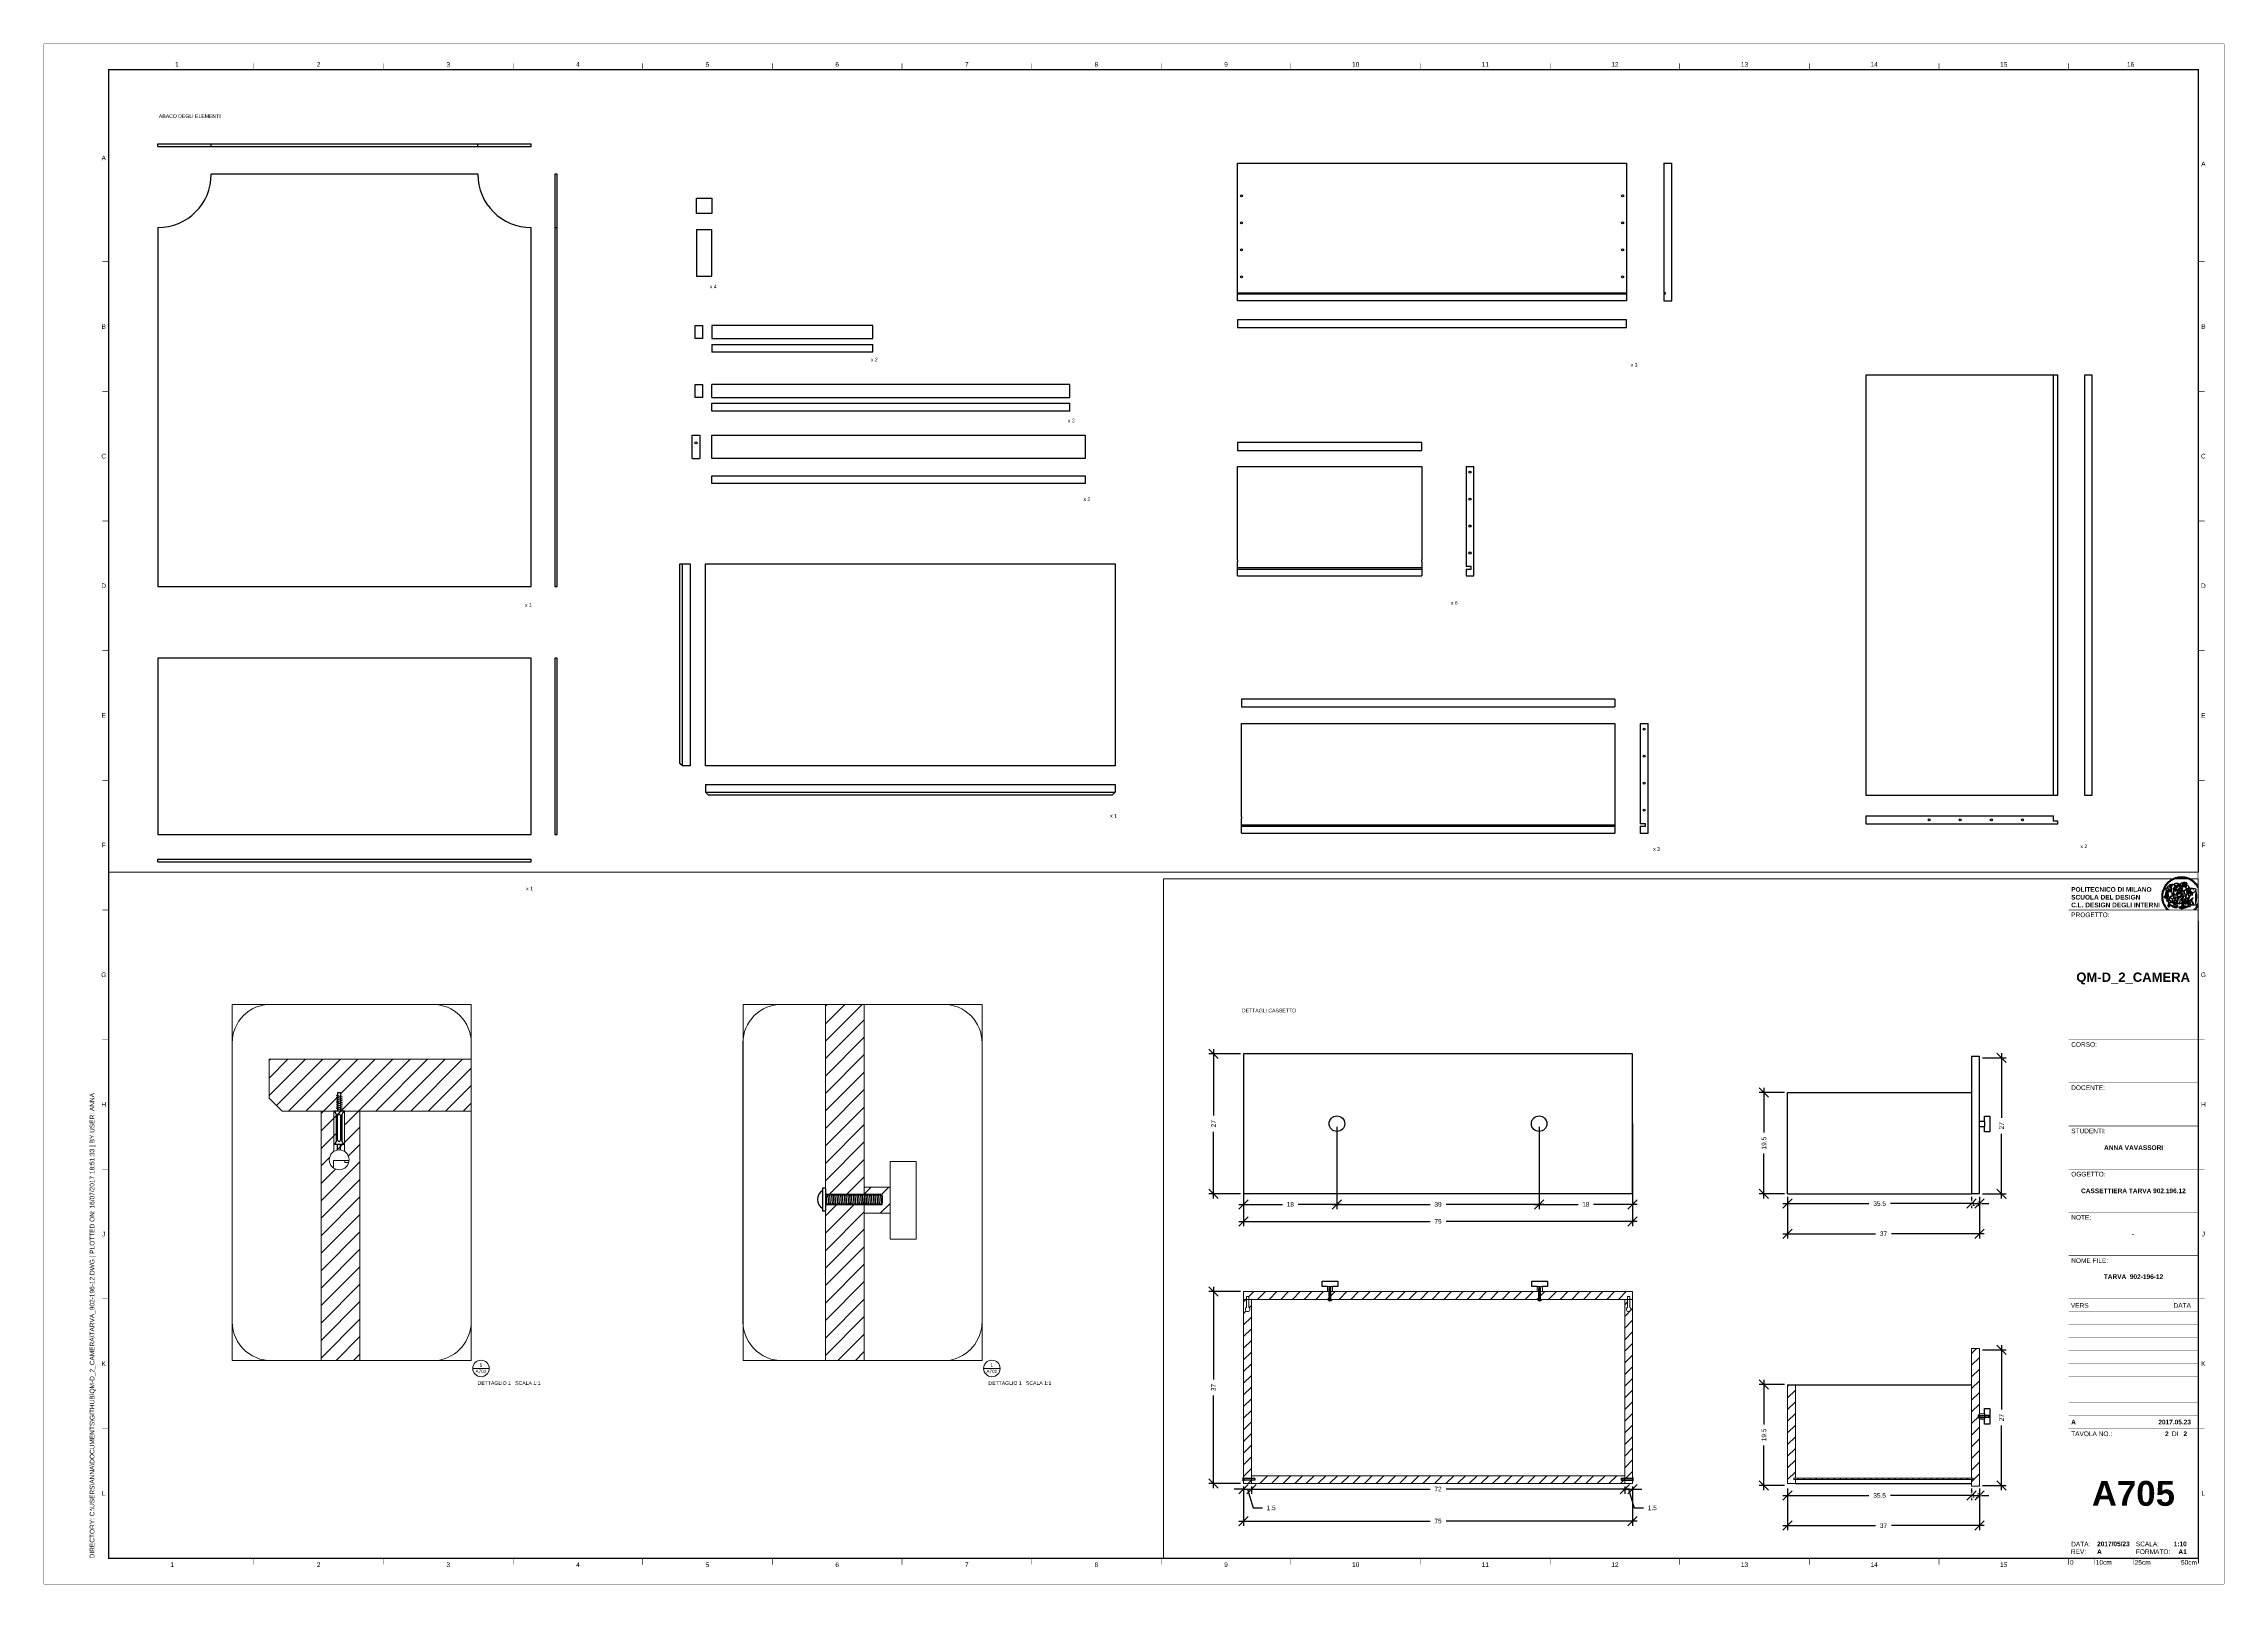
# Paper-space layout 'A702' of a CAD drawing. Header units: millimetres. Extents: x 0 to 841, y 0 to 594.
# The model-space entities are those that its viewports show. They can reach past a viewport. Long polylines and large blocks are cut down to what shows.
import ezdxf
from ezdxf.enums import TextEntityAlignment as Align

# ---------------------------------------------------------------- set-up
doc = ezdxf.new("R2010")
doc.units = ezdxf.units.MM
doc.set_wipeout_variables(frame=1)
for name, color, linetype, lineweight in [('arredi', 8, 'Continuous', 30), ('Linee e simboli', 1, 'Continuous', 18), ('sezionato', 2, 'Continuous', 18), ('Struttura', 7, 'Continuous', 18)]:
    doc.layers.add(name, color=color, linetype=linetype, lineweight=lineweight)
for name, color, linetype in [('G-ANNO-LOGO', 3, 'Continuous'), ('G-ANNO-TEXT', 3, 'Continuous'), ('G-ANNO-TTLB', 3, 'Continuous'), ('giunzioni', 5, 'Continuous'), ('riquadro', 255, 'Continuous'), ('Viti', 3, 'Continuous')]:
    doc.layers.add(name, color=color, linetype=linetype)
doc.layers.add('G-ANNO-NPLT', color=210, linetype='Continuous', plot=False)
doc.styles.add('ARIAL', font='arial.ttf')
doc.styles.add('ARIAL-BOLD', font='')
doc.styles.add('E-ARIAL', font='arial.ttf')
doc.styles.get('ARIAL-BOLD').set_extended_font_data('Arial', bold=True)
doc.dimstyles.new('quote giuste', dxfattribs={"dimtxt": 1.8, "dimasz": 3.6, "dimexe": 1.8, "dimexo": 1.2, "dimgap": 1.8, "dimtad": 0, "dimdec": 1, "dimdsep": 46, "dimtxsty": 'ARIAL', "dimblk": 'OBLIQUE', "dimcen": 1.8, "dimdle": 1.8, "dimadec": 0, "dimazin": 0, "dimtfac": 1, "dimtdec": 1, "dimtmove": 1, "dimatfit": 3, "dimldrblk": 'OPEN90', "dimfxl": 1, "dimtfill": 1, "dimarcsym": 0})

# ---------------------------------------------------------------- blocks, each defined once
blk = doc.blocks.new('A1_GRID_LAYOUT')
at = {"layer": 'G-ANNO-NPLT', "const_width": 0.18}
for points in [[(841, 594), (0, 594)], [(0, 0), (0, 594)], [(841, 0), (841, 594)], [(841, 0), (0, 0)]]:
    blk.add_lwpolyline(points, dxfattribs=at)
at = {"layer": 'G-ANNO-TTLB', "const_width": 0.5, "flags": 128}
blk.add_lwpolyline([(25, 584), (25, 10), (831, 10), (831, 584)], close=True, dxfattribs=at)
at = {"layer": 'G-ANNO-TTLB', "const_width": 0.18, "flags": 128}
for points in [[(81, 586.5), (81, 584)], [(131, 586.5), (131, 584)], [(181, 586.5), (181, 584)], [(231, 586.5), (231, 584)], [(281, 586.5), (281, 584)], [(331, 586.5), (331, 584)], [(381, 586.5), (381, 584)], [(431, 586.5), (431, 584)], [(481, 586.5), (481, 584)], [(531, 586.5), (531, 584)], [(581, 586.5), (581, 584)], [(631, 586.5), (631, 584)], [(681, 586.5), (681, 584)], [(731, 586.5), (731, 584)], [(781, 586.5), (781, 584)], [(0, 578.5), (0, 576)], [(25, 510), (22.5, 510)], [(833.5, 510), (831, 510)], [(25, 460), (22.5, 460)], [(833.5, 460), (831, 460)], [(25, 410), (22.5, 410)], [(833.5, 410), (831, 410)], [(25, 360), (22.5, 360)], [(833.5, 360), (831, 360)], [(25, 310), (22.5, 310)], [(833.5, 310), (831, 310)], [(25, 260), (22.5, 260)], [(833.5, 260), (831, 260)], [(25, 210), (22.5, 210)], [(833.5, 210), (831, 210)], [(25, 160), (22.5, 160)], [(833.5, 160), (831, 160)], [(25, 110), (22.5, 110)], [(833.5, 110), (831, 110)], [(833.5, 110), (831, 110)], [(25, 60), (22.5, 60)], [(833.5, 60), (831, 60)], [(833.5, 60), (831, 60)], [(81, 10), (81, 7.5)], [(131, 10), (131, 7.5)], [(181, 10), (181, 7.5)], [(231, 10), (231, 7.5)], [(281, 10), (281, 7.5)], [(331, 10), (331, 7.5)], [(381, 10), (381, 7.5)], [(431, 10), (431, 7.5)], [(481, 10), (481, 7.5)], [(531, 10), (531, 7.5)], [(581, 10), (581, 7.5)], [(631, 10), (631, 7.5)], [(681, 10), (681, 7.5)], [(731, 10), (731, 7.5)], [(781, 10), (781, 7.5)]]:
    blk.add_lwpolyline(points, dxfattribs=at)
at = {"layer": 'G-ANNO-TTLB', "const_width": 0.18}
blk.add_lwpolyline([(716.5, 10), (776.5, 10)], dxfattribs=at)
at = {"layer": 'G-ANNO-TEXT', "style": 'ARIAL'}
for s, p in [('1', (51.35, 586.07)), ('2', (106, 586.07)), ('3', (156, 586.07)), ('4', (206, 586.07)), ('5', (256, 586.07)), ('6', (306, 586.07)), ('7', (356, 586.07)), ('8', (406, 586.07)), ('9', (456, 586.07)), ('10', (506, 586.07)), ('11', (556, 586.07)), ('12', (606, 586.07)), ('13', (656, 586.07)), ('14', (706, 586.07)), ('15', (756, 586.07)), ('16', (804.89, 586.07)), ('A', (23.09, 549.98)), ('A', (832.98, 547.71)), ('B', (23.09, 485)), ('B', (832.98, 485)), ('C', (23.09, 435)), ('C', (832.98, 435)), ('D', (23.09, 385)), ('D', (832.98, 385)), ('E', (23.09, 335)), ('E', (832.98, 335)), ('F', (23.09, 285)), ('F', (832.98, 285)), ('G', (23.09, 235)), ('G', (832.98, 235)), ('H', (23.09, 185)), ('H', (832.98, 185)), ('J', (23.09, 135)), ('J', (832.98, 135)), ('K', (23.09, 85)), ('K', (832.98, 85)), ('L', (23.09, 35)), ('L', (832.98, 35)), ('2', (106, 7.51)), ('3', (156, 7.51)), ('6', (306, 7.51)), ('8', (406, 7.51)), ('9', (456, 7.51)), ('10', (506, 7.51)), ('12', (606, 7.51)), ('13', (656, 7.51)), ('1', (49.49, 7.51)), ('4', (206, 7.51)), ('5', (256, 7.51)), ('7', (356, 7.51)), ('11', (556, 7.51)), ('14', (706, 7.51)), ('15', (756, 7.51))]:
    blk.add_text(s, height=1.8, dxfattribs=at).set_placement(p, align=Align.MIDDLE_CENTER)
at = {"layer": 'G-ANNO-TEXT', "insert": (17.7, 9.95), "char_height": 1.8, "attachment_point": 1, "rotation": 90, "style": 'ARIAL'}
blk.add_mtext_dynamic_manual_height_columns('DIRECTORY: C:\\\\USERS\\\\ANNA\\\\DOCUMENTS\\\\GITHUB\\\\QM-D_2_CAMERA\\\\TARVA_902-196-12.DWG | PLOTTED ON: 16/07/2017 18:51:33 | BY USER: ANNA', width=412.209, gutter_width=9, heights=[0], dxfattribs=at)
blk = doc.blocks.new('logoPolimi')
for p, q in [((-2.37, 0.12), (-2.16, 0.11)), ((-2.37, 0.01), (-2.16, 0.01)), ((-2.36, 0.23), (-2.15, 0.21)), ((-2.35, 0.34), (-2.14, 0.31)), ((-2.33, 0.45), (-2.12, 0.41)), ((-2.3, 0.55), (-2.1, 0.51)), ((-2.28, 0.66), (-2.07, 0.6)), ((-2.24, 0.77), (-2.04, 0.7)), ((-2.2, 0.87), (-2.01, 0.79)), ((-2.16, 0.97), (-1.97, 0.89)), ((-2.11, 1.07), (-1.93, 0.98)), ((-2.06, 1.17), (-1.88, 1.07)), ((-2.01, 1.26), (-1.83, 1.15)), ((-1.94, 1.36), (-1.77, 1.24)), ((-1.88, 1.45), (-1.71, 1.32)), ((-1.84, 0.03), (-1.82, 0.35)), ((-1.81, 1.53), (-1.65, 1.4)), ((-1.74, 1.61), (-1.58, 1.47)), ((-1.73, 0.59), (-1.73, 0.59)), ((-1.73, 0.59), (-1.73, 0.59)), ((-1.66, 1.69), (-1.51, 1.54)), ((-1.65, 0.57), (-1.65, 0.57)), ((-1.59, 1.12), (-1.59, 1.12)), ((-1.58, 1.77), (-1.44, 1.61)), ((-1.51, 0.55), (-1.51, 0.55)), ((-1.51, 0.55), (-1.51, 0.55)), ((-1.49, 1.84), (-1.36, 1.68)), ((-1.41, 1.91), (-1.28, 1.74)), ((-1.32, 1.97), (-1.2, 1.8)), ((-1.31, 0.79), (-1.21, 0.75)), ((-1.21, 0.75), (-1.31, 0.79)), ((-1.21, 0.75), (-1.31, 0.79)), ((-1.22, 2.03), (-1.11, 1.85)), ((-1.21, 0.75), (-1.21, 0.75)), ((-1.21, 0.75), (-1.21, 0.75)), ((-1.19, 0.76), (-1.19, 0.76)), ((-1.19, 0.76), (-1.19, 0.76)), ((-1.17, 0.99), (-1.18, 0.99)), ((-1.18, 0.99), (-1.17, 0.99)), ((-1.16, 0.57), (-1.16, 0.57)), ((-1.16, 0.57), (-1.16, 0.57)), ((-1.13, 2.09), (-1.03, 1.9)), ((-1.1, 0.01), (-0.99, 0.06)), ((-0.99, 0.06), (-1.1, 0.01)), ((-0.99, 0.06), (-1.1, 0.01)), ((-1.03, 2.14), (-0.94, 1.95)), ((-0.99, 0.06), (-0.99, 0.06)), ((-0.99, 0.06), (-0.99, 0.06)), ((-0.97, 0.79), (-0.98, 0.79)), ((-0.89, 0.84), (-0.97, 0.79)), ((-0.97, 0.79), (-0.89, 0.84)), ((-0.96, 1.41), (-0.96, 1.41)), ((-0.96, 1.41), (-0.96, 1.41)), ((-0.93, 2.18), (-0.84, 1.99)), ((-0.89, 0.84), (-0.82, 0.87)), ((-0.82, 0.87), (-0.89, 0.84)), ((-0.89, 0.84), (-0.82, 0.87)), ((-0.88, 0.83), (-0.89, 0.84)), ((-0.85, 1.39), (-0.85, 1.39)), ((-0.85, 1.39), (-0.85, 1.39)), ((-0.84, 0.14), (-0.84, 0.14)), ((-0.83, 2.22), (-0.75, 2.03)), ((-0.77, 1.08), (-0.78, 1.08)), ((-0.78, 1.08), (-0.77, 1.08)), ((-0.61, 1.12), (-0.77, 1.08)), ((-0.77, 1.08), (-0.61, 1.12)), ((-0.77, 1.08), (-0.61, 1.12)), ((-0.75, 1.3), (-0.76, 1.29)), ((-0.76, 1.29), (-0.75, 1.3)), ((-0.72, 2.26), (-0.66, 2.06)), ((-0.65, 0.99), (-0.7, 0.96)), ((-0.69, 0.18), (-0.68, 0.18)), ((-0.66, 0.93), (-0.66, 0.93)), ((-0.66, 0.93), (-0.64, 0.93)), ((-0.66, 0.93), (-0.66, 0.93)), ((-0.66, 0.93), (-0.66, 0.93)), ((-0.63, 1.01), (-0.63, 1.01)), ((-0.63, 1.01), (-0.62, 1.01)), ((-0.63, 0.66), (-0.63, 0.66)), ((-0.61, 2.29), (-0.56, 2.09)), ((-0.6, 1.12), (-0.61, 1.12)), ((-0.61, 1.12), (-0.6, 1.12)), ((-0.61, 1.12), (-0.6, 1.12)), ((-0.61, 0.86), (-0.57, 0.85)), ((-0.57, 0.85), (-0.61, 0.86)), ((-0.61, 0.86), (-0.57, 0.85)), ((-0.53, 1.08), (-0.6, 1.12)), ((-0.6, 1.12), (-0.6, 1.11)), ((-0.6, 1.12), (-0.53, 1.08)), ((-0.57, 0.8), (-0.59, 0.8)), ((-0.57, 0.85), (-0.53, 0.84)), ((-0.57, 0.85), (-0.57, 0.85)), ((-0.57, 0.85), (-0.57, 0.85)), ((-0.57, 0.85), (-0.53, 0.84)), ((-0.56, 0.29), (-0.49, 0.48)), ((-0.56, 0.14), (-0.56, 0.29)), ((-0.5, 0.11), (-0.56, 0.14)), ((-0.53, 0.84), (-0.51, 0.84)), ((-0.53, 0.84), (-0.51, 0.84)), ((-0.53, 0.84), (-0.53, 0.84)), ((-0.51, 2.32), (-0.46, 2.11)), ((-0.51, 0.11), (-0.51, 0.11)), ((-0.51, 0.11), (-0.51, 0.11)), ((-0.34, 0.33), (-0.5, 0.11)), ((-0.49, 0.48), (-0.41, 0.55)), ((-0.42, 0.8), (-0.47, 0.79)), ((-0.42, 0.8), (-0.47, 0.79)), ((-0.47, 0.79), (-0.45, 0.76)), ((-0.47, 0.79), (-0.45, 0.76)), ((-0.45, 1.14), (-0.42, 1.11)), ((-0.42, 1.26), (-0.36, 1.22)), ((-0.41, 0.55), (-0.34, 0.49)), ((-0.4, 2.34), (-0.36, 2.13)), ((-0.4, 1.37), (-0.38, 1.38)), ((-0.39, 1.37), (-0.4, 1.37)), ((-0.35, 1.33), (-0.4, 1.37)), ((-0.39, 1.24), (-0.4, 1.23)), ((-0.38, 1.14), (-0.38, 1.14)), ((-0.34, 0.49), (-0.09, 0.48)), ((-0.16, 0.32), (-0.34, 0.33)), ((-0.14, 0.32), (-0.31, 0.34)), ((-0.29, 2.35), (-0.26, 2.14)), ((-0.28, 1.3), (-0.29, 1.3)), ((-0.28, 1.3), (-0.28, 1.3)), ((-0.18, 2.36), (-0.16, 2.15)), ((-0.16, 1.24), (-0.16, 1.25)), ((-0.16, 1.25), (-0.16, 1.25)), ((-0.16, 0.49), (-0.14, 0.64)), ((-0.06, 0.27), (-0.16, 0.32)), ((-0.1, 0.88), (-0.09, 0.87)), ((-0.08, 1.37), (-0.08, 1.38)), ((-0.08, 1.23), (-0.05, 1.21)), ((-0.05, 1.21), (-0.08, 1.23)), ((-0.08, 1.23), (-0.05, 1.21)), ((-0.07, 2.37), (-0.06, 2.16)), ((-0.03, 0.26), (-0.06, 0.27)), ((-0.05, 1.21), (-0.04, 1.21)), ((-0.04, 1.21), (-0.05, 1.21)), ((-0.04, 1.21), (-0.04, 1.21)), ((-0.04, 1.21), (-0.04, 1.21)), ((-0.04, 0.48), (-0.03, 0.26)), ((0.03, 1.15), (0.03, 1.15)), ((0.03, 0.66), (0.03, 0.67)), ((0.04, 2.37), (0.04, 2.16)), ((0.07, 0.58), (0.07, 0.57)), ((0.1, 1.18), (0.1, 1.18)), ((0.1, 0.84), (0.1, 0.84)), ((0.13, 1.32), (0.17, 1.19)), ((0.15, 2.36), (0.14, 2.16)), ((0.14, 0.71), (0.34, 0.65)), ((0.31, 0.56), (0.17, 0.63)), ((0.26, 2.36), (0.24, 2.15)), ((0.27, 1.61), (0.27, 1.61)), ((0.27, 1.61), (0.27, 1.61)), ((0.27, 1.61), (0.27, 1.61)), ((0.29, 1.29), (0.29, 1.29)), ((0.29, 1.29), (0.29, 1.29)), ((0.29, 1.29), (0.29, 1.29)), ((0.29, 1.29), (0.29, 1.29)), ((0.33, 0.49), (0.34, 0.49)), ((0.33, 0.03), (0.35, 0.03)), ((0.33, 0.03), (0.35, 0.03)), ((0.37, 2.34), (0.34, 2.13)), ((0.34, 0.65), (0.34, 0.64)), ((0.35, 0.03), (0.57, 0.06)), ((0.35, 0.03), (0.57, 0.06)), ((0.35, 0.03), (0.35, 0.03)), ((0.35, 0.03), (0.35, 0.03)), ((0.38, 1.36), (0.37, 1.35)), ((0.38, 0.34), (0.37, 0.34)), ((0.38, 0.34), (0.38, 0.34)), ((0.43, 0.67), (0.39, 0.64)), ((0.48, 2.32), (0.44, 2.12)), ((0.49, 1.05), (0.51, 1.13)), ((0.51, 1.13), (0.49, 1.05)), ((0.49, 1.05), (0.51, 1.13)), ((0.51, 1.31), (0.5, 1.29)), ((0.51, 1.13), (0.52, 1.23)), ((0.52, 1.23), (0.51, 1.23)), ((0.51, 1.23), (0.52, 1.23)), ((0.52, 1.23), (0.51, 1.13)), ((0.51, 1.13), (0.52, 1.23)), ((0.52, 1.24), (0.6, 1.37)), ((0.52, 1.23), (0.6, 1.36)), ((0.6, 1.36), (0.52, 1.23)), ((0.52, 1.23), (0.52, 1.23)), ((0.52, 1.23), (0.52, 1.24)), ((0.52, 1.23), (0.52, 1.23)), ((0.55, 1.07), (0.53, 1.06)), ((0.53, 1.04), (0.53, 1.06)), ((0.53, 1.05), (0.53, 1.04)), ((0.59, 2.3), (0.54, 2.09)), ((0.54, 0.3), (0.63, 0.32)), ((0.54, -0.08), (0.61, 0.06)), ((0.61, 0.06), (0.54, -0.08)), ((0.54, -0.08), (0.61, 0.06)), ((0.56, 0.19), (0.59, 0.21)), ((0.57, 1.07), (0.57, 1.07)), ((0.57, 1.07), (0.57, 1.07)), ((0.57, 1.07), (0.57, 1.07)), ((0.57, 1.07), (0.57, 1.07)), ((0.57, 1.07), (0.57, 1.07)), ((0.57, 1.07), (0.57, 1.07)), ((0.57, 1.07), (0.57, 1.07)), ((0.58, 0.3), (0.59, 0.29)), ((0.59, 0.78), (0.59, 0.79)), ((0.59, 0.79), (0.59, 0.79)), ((0.59, 0.79), (0.59, 0.79)), ((0.59, 0.79), (0.59, 0.78)), ((0.61, 0.06), (0.6, 0.07)), ((0.6, 0.07), (0.61, 0.06)), ((0.61, 0.06), (0.61, 0.07)), ((0.62, 0.21), (0.65, 0.22)), ((0.69, 2.27), (0.63, 2.07)), ((0.64, 1.37), (0.65, 1.37)), ((0.69, 0.86), (0.68, 0.86)), ((0.68, 0.86), (0.69, 0.86)), ((0.68, 0.76), (0.68, 0.76)), ((0.8, 2.23), (0.73, 2.03)), ((0.76, 0.26), (0.76, 0.26)), ((0.9, 2.19), (0.82, 2)), ((0.82, 0.35), (0.84, 0.36)), ((0.82, 0.35), (0.82, 0.35)), ((0.84, 0.36), (0.84, 0.37)), ((0.85, 0.34), (1.05, 0.35)), ((1, 2.15), (0.91, 1.96)), ((0.93, 1.05), (0.93, 1.05)), ((0.93, 1.05), (0.93, 1.05)), ((0.93, 1.05), (0.93, 1.04)), ((0.93, 1.05), (0.93, 1.05)), ((0.97, 0.66), (0.96, 0.66)), ((1.01, 0.97), (0.98, 0.96)), ((1.1, 2.1), (1, 1.91)), ((1.2, 2.04), (1.09, 1.86)), ((1.17, 0.96), (1.17, 0.95)), ((1.17, 0.95), (1.17, 0.95)), ((1.29, 1.99), (1.18, 1.81)), ((1.38, 1.92), (1.26, 1.75)), ((1.34, 0.37), (1.26, 0.04)), ((1.27, 0.37), (1.27, 0.38)), ((1.28, 0.95), (1.28, 0.95)), ((1.47, 1.86), (1.34, 1.69)), ((1.37, 0.73), (1.46, 0.81)), ((1.41, 0.4), (1.41, 0.41)), ((1.56, 1.79), (1.42, 1.63)), ((1.64, 1.71), (1.49, 1.56)), ((1.49, 0.9), (1.57, 0.92)), ((1.72, 1.63), (1.56, 1.49)), ((1.67, 0.6), (1.57, 0.53)), ((1.79, 1.55), (1.63, 1.41)), ((1.86, 1.47), (1.7, 1.34)), ((1.93, 1.38), (1.76, 1.26)), ((1.99, 1.29), (1.81, 1.17)), ((2.05, 1.19), (1.87, 1.09)), ((2.1, 1.1), (1.92, 1)), ((2.15, 1), (1.96, 0.91)), ((2.19, 0.9), (2, 0.82)), ((2.23, 0.79), (2.04, 0.72)), ((2.27, 0.69), (2.07, 0.63)), ((2.3, 0.58), (2.09, 0.53)), ((2.32, 0.47), (2.12, 0.43)), ((2.34, 0.37), (2.13, 0.33)), ((2.36, 0.26), (2.15, 0.23)), ((2.37, 0.15), (2.16, 0.13)), ((2.37, 0.04), (2.16, 0.03)), ((-2.37, -0.1), (-2.16, -0.09)), ((-2.36, -0.21), (-2.15, -0.19)), ((-2.35, -0.32), (-2.14, -0.29)), ((-2.33, -0.43), (-2.12, -0.39)), ((-2.31, -0.54), (-2.1, -0.49)), ((-2.28, -0.65), (-2.08, -0.59)), ((-2.25, -0.75), (-2.05, -0.69)), ((-2.21, -0.86), (-2.02, -0.78)), ((-2.17, -0.96), (-1.98, -0.87)), ((-2.12, -1.06), (-1.93, -0.96)), ((-2.07, -1.16), (-1.89, -1.05)), ((-2.04, -0.15), (-1.97, -0.2)), ((-2.01, -1.25), (-1.84, -1.14)), ((-1.95, -1.34), (-1.78, -1.22)), ((-1.89, -1.43), (-1.72, -1.31)), ((-1.82, -1.52), (-1.66, -1.38)), ((-1.75, -1.6), (-1.59, -1.46)), ((-1.67, -1.68), (-1.52, -1.53)), ((-1.58, -0.12), (-1.6, -0.18)), ((-1.6, -0.18), (-1.58, -0.28)), ((-1.57, -0.54), (-1.59, -0.54)), ((-1.59, -0.54), (-1.59, -0.54)), ((-1.59, -1.76), (-1.45, -1.6)), ((-1.56, -0.32), (-1.56, -0.31)), ((-1.56, -0.31), (-1.56, -0.31)), ((-1.53, -0.65), (-1.53, -0.65)), ((-1.53, -0.65), (-1.53, -0.65)), ((-1.51, -1.83), (-1.37, -1.67)), ((-1.48, -0.86), (-1.48, -0.85)), ((-1.42, -0.37), (-1.42, -0.37)), ((-1.42, -1.9), (-1.29, -1.73)), ((-1.38, -0.46), (-1.38, -0.46)), ((-1.33, -1.96), (-1.21, -1.79)), ((-1.31, -0.24), (-1.31, -0.23)), ((-1.31, -0.23), (-1.31, -0.24)), ((-1.24, -2.02), (-1.13, -1.84)), ((-1.23, -0.19), (-1.23, -0.19)), ((-1.23, -0.19), (-1.23, -0.19)), ((-1.23, -0.19), (-1.23, -0.19)), ((-1.23, -0.19), (-1.23, -0.19)), ((-1.14, -2.08), (-1.04, -1.89)), ((-1.04, -2.13), (-0.95, -1.94)), ((-1.01, -0.39), (-1.02, -0.39)), ((-1.02, -0.39), (-1.01, -0.39)), ((-1.02, -0.7), (-1.02, -0.7)), ((-1.02, -0.7), (-1.02, -0.7)), ((-1.02, -0.7), (-1.02, -0.7)), ((-0.94, -2.18), (-0.86, -1.98)), ((-0.84, -2.22), (-0.77, -2.02)), ((-0.79, -0.51), (-0.83, -0.58)), ((-0.83, -0.58), (-0.79, -0.51)), ((-0.83, -0.58), (-0.79, -0.51)), ((-0.78, -1.05), (-0.83, -0.94)), ((-0.83, -0.94), (-0.78, -1.05)), ((-0.83, -0.94), (-0.83, -0.94)), ((-0.83, -0.94), (-0.78, -1.05)), ((-0.82, -1.23), (-0.82, -1.23)), ((-0.82, -1.23), (-0.77, -1.23)), ((-0.77, -1.23), (-0.82, -1.23)), ((-0.82, -1.23), (-0.82, -1.23)), ((-0.77, -1.23), (-0.82, -1.23)), ((-0.75, -0.96), (-0.8, -0.89)), ((-0.8, -0.89), (-0.79, -0.92)), ((-0.79, -0.92), (-0.8, -0.89)), ((-0.8, -0.89), (-0.75, -0.96)), ((-0.79, -0.92), (-0.8, -0.89)), ((-0.8, -0.89), (-0.8, -0.89)), ((-0.8, -0.89), (-0.75, -0.96)), ((-0.79, -0.92), (-0.78, -0.95)), ((-0.78, -0.95), (-0.79, -0.92)), ((-0.78, -0.95), (-0.79, -0.92)), ((-0.77, -0.49), (-0.78, -0.48)), ((-0.78, -0.48), (-0.77, -0.49)), ((-0.78, -0.95), (-0.76, -1)), ((-0.76, -1), (-0.78, -0.95)), ((-0.76, -1), (-0.78, -0.95)), ((-0.71, -0.89), (-0.75, -0.87)), ((-0.75, -0.87), (-0.71, -0.89)), ((-0.75, -0.87), (-0.71, -0.89)), ((-0.72, -1.01), (-0.75, -0.96)), ((-0.75, -0.96), (-0.72, -1.01)), ((-0.75, -0.96), (-0.72, -1.01)), ((-0.74, -2.25), (-0.67, -2.05)), ((-0.64, -0.93), (-0.71, -0.89)), ((-0.71, -0.89), (-0.64, -0.93)), ((-0.71, -0.89), (-0.64, -0.93)), ((-0.66, -0.53), (-0.66, -0.53)), ((-0.66, -0.53), (-0.66, -0.53)), ((-0.66, -0.53), (-0.66, -0.53)), ((-0.63, -2.29), (-0.57, -2.08)), ((-0.52, -2.31), (-0.48, -2.11)), ((-0.39, -0.81), (-0.51, -0.69)), ((-0.51, -1.04), (-0.5, -1.04)), ((-0.48, -0.42), (-0.48, -0.42)), ((-0.48, -0.42), (-0.48, -0.42)), ((-0.48, -0.42), (-0.48, -0.42)), ((-0.42, -2.33), (-0.38, -2.13)), ((-0.41, -0.51), (-0.41, -0.51)), ((-0.38, -0.05), (-0.39, -0.12)), ((-0.39, -0.12), (-0.37, -0.1)), ((-0.35, -0.14), (-0.37, -0.08)), ((-0.37, -0.09), (-0.37, -0.09)), ((-0.33, -0.12), (-0.35, -0.14)), ((-0.32, -0.14), (-0.35, -0.14)), ((-0.35, -0.18), (-0.34, -0.22)), ((-0.34, -0.08), (-0.29, -0.16)), ((-0.34, -0.22), (-0.34, -0.22)), ((-0.27, -0.17), (-0.32, -0.14)), ((-0.31, -2.35), (-0.28, -2.14)), ((-0.25, -0.91), (-0.26, -0.9)), ((-0.26, -1.29), (0.1, -1.2)), ((0.1, -1.2), (-0.26, -1.29)), ((0.08, -1.4), (-0.26, -1.29)), ((-0.26, -1.29), (0.08, -1.4)), ((-0.26, -1.38), (-0.26, -1.29)), ((-0.26, -1.29), (-0.26, -1.29)), ((-0.26, -1.29), (-0.26, -1.38)), ((-0.26, -1.29), (0.08, -1.4)), ((-0.26, -1.29), (-0.26, -1.29)), ((0.08, -1.49), (-0.26, -1.38)), ((-0.26, -1.38), (0.09, -1.49)), ((-0.2, -2.36), (-0.18, -2.15)), ((-0.14, -0.15), (-0.16, -0.13)), ((-0.11, -0.04), (-0.12, -0.05)), ((-0.09, -2.37), (-0.08, -2.16)), ((-0.04, -0.41), (-0.01, -0.44)), ((-0.01, -0.44), (-0.04, -0.41)), ((-0.04, -0.41), (-0.01, -0.44)), ((0.03, -2.37), (0.02, -2.16)), ((0.07, -0.84), (0.07, -0.84)), ((0.07, -0.84), (0.07, -0.84)), ((0.1, -1.2), (0.08, -1.32)), ((0.08, -1.32), (0.13, -1.2)), ((0.08, -1.4), (0.72, -1.22)), ((0.72, -1.22), (0.08, -1.4)), ((0.08, -1.4), (0.72, -1.22)), ((0.72, -1.31), (0.08, -1.49)), ((0.08, -1.44), (0.08, -1.4)), ((0.08, -1.4), (0.08, -1.44)), ((0.08, -1.4), (0.08, -1.49)), ((0.08, -1.49), (0.08, -1.44)), ((0.08, -1.44), (0.08, -1.44)), ((0.08, -1.44), (0.08, -1.45)), ((0.08, -1.45), (0.08, -1.46)), ((0.08, -1.46), (0.08, -1.49)), ((0.1, -1.01), (0.09, -0.86)), ((0.1, -1.01), (0.09, -0.86)), ((0.09, -1.49), (0.72, -1.31)), ((0.1, -1.2), (0.12, -1.04)), ((0.12, -1.04), (0.1, -1.2)), ((0.13, -1.2), (0.1, -1.2)), ((0.1, -1.2), (0.13, -1.2)), ((0.13, -1.2), (0.1, -1.2)), ((0.1, -1.2), (0.1, -1.2)), ((0.11, -0.44), (0.11, -0.44)), ((0.11, -0.44), (0.11, -0.44)), ((0.12, -0.21), (0.12, -0.21)), ((0.12, -0.21), (0.12, -0.21)), ((0.12, -0.21), (0.12, -0.21)), ((0.12, -0.21), (0.12, -0.21)), ((0.12, -0.21), (0.12, -0.21)), ((0.12, -0.21), (0.12, -0.21)), ((0.12, -0.21), (0.12, -0.21)), ((0.12, -0.21), (0.12, -0.21)), ((0.12, -0.21), (0.12, -0.21)), ((0.12, -0.21), (0.12, -0.21)), ((0.12, -0.21), (0.12, -0.21)), ((0.12, -0.21), (0.12, -0.21)), ((0.12, -0.21), (0.12, -0.21)), ((0.12, -0.56), (0.14, -0.53)), ((0.14, -0.53), (0.12, -0.56)), ((0.12, -0.56), (0.14, -0.53)), ((0.12, -1.04), (0.12, -1.04)), ((0.12, -1.04), (0.12, -1.04)), ((0.12, -1.04), (0.12, -1.04)), ((0.14, -2.37), (0.12, -2.16)), ((0.21, -0.99), (0.13, -1.2)), ((0.13, -1.2), (0.21, -0.99)), ((0.36, -1.14), (0.13, -1.2)), ((0.13, -1.2), (0.26, -1.17)), ((0.14, -0.53), (0.16, -0.49)), ((0.16, -0.49), (0.14, -0.53)), ((0.14, -0.53), (0.16, -0.49)), ((0.16, -0.49), (0.16, -0.49)), ((0.16, -0.49), (0.16, -0.49)), ((0.28, -1.19), (0.21, -0.99)), ((0.21, -0.99), (0.31, -1.27)), ((0.25, -2.36), (0.22, -2.15)), ((0.24, -0.17), (0.24, -0.16)), ((0.24, -0.16), (0.24, -0.17)), ((0.25, -0.84), (0.25, -0.88)), ((0.25, -0.88), (0.25, -0.84)), ((0.25, -0.88), (0.25, -0.84)), ((0.25, -0.88), (0.29, -1.17)), ((0.26, -0.88), (0.25, -0.88)), ((0.31, -1.27), (0.25, -0.88)), ((0.26, -1.17), (0.28, -1.16)), ((0.28, -1.16), (0.36, -1.14)), ((0.29, -1.17), (0.28, -1.19)), ((0.35, -2.34), (0.32, -2.14)), ((0.36, -1.14), (0.72, -1.22)), ((0.72, -1.22), (0.36, -1.14)), ((0.46, -2.32), (0.42, -2.12)), ((0.49, -0.31), (0.49, -0.31)), ((0.49, -0.31), (0.49, -0.31)), ((0.5, -0.27), (0.5, -0.27)), ((0.51, -0.27), (0.51, -0.27)), ((0.57, -2.3), (0.52, -2.1)), ((0.68, -2.27), (0.62, -2.07)), ((0.78, -2.24), (0.71, -2.04)), ((0.72, -0.81), (0.75, -0.89)), ((0.72, -1.22), (0.72, -1.31)), ((0.72, -1.31), (0.72, -1.22)), ((0.74, -0.23), (0.74, -0.23)), ((0.74, -0.23), (0.75, -0.24)), ((0.75, -0.23), (0.75, -0.23)), ((0.89, -2.2), (0.81, -2)), ((0.86, -0.25), (0.82, -0.34)), ((0.87, -0.22), (0.86, -0.23)), ((0.87, -0.22), (0.86, -0.25)), ((0.99, -2.15), (0.9, -1.96)), ((0.96, -0.58), (0.96, -0.57)), ((1.09, -2.11), (0.99, -1.92)), ((1.05, -1.05), (1.04, -1.05)), ((1.19, -2.05), (1.08, -1.87)), ((1.28, -2), (1.17, -1.82)), ((1.37, -1.93), (1.25, -1.76)), ((1.31, -0.27), (1.3, -0.26)), ((1.3, -0.26), (1.3, -0.26)), ((1.3, -0.26), (1.3, -0.26)), ((1.3, -0.26), (1.31, -0.27)), ((1.3, -0.26), (1.3, -0.26)), ((1.46, -1.87), (1.33, -1.7)), ((1.54, -1.8), (1.41, -1.64)), ((1.63, -1.72), (1.48, -1.57)), ((1.71, -1.65), (1.55, -1.5)), ((1.78, -1.57), (1.62, -1.43)), ((1.85, -1.48), (1.69, -1.35)), ((1.92, -1.39), (1.75, -1.27)), ((1.98, -1.3), (1.81, -1.19)), ((2.04, -1.21), (1.86, -1.1)), ((2.09, -1.11), (1.91, -1.01)), ((2.14, -1.01), (1.95, -0.92)), ((2.19, -0.91), (1.99, -0.83)), ((2.23, -0.81), (2.03, -0.74)), ((2.26, -0.7), (2.06, -0.64)), ((2.29, -0.6), (2.09, -0.55)), ((2.32, -0.49), (2.11, -0.45)), ((2.34, -0.38), (2.13, -0.35)), ((2.35, -0.27), (2.15, -0.25)), ((2.37, -0.08), (2.16, -0.07)), ((2.36, -0.16), (2.16, -0.15))]:
    blk.add_line(p, q)
for points in [[(-1.9, 0.12), (-1.94, 0.02), (-2.05, -0.09), (-2.05, -0.09)], [(-1.86, 0.38), (-1.86, 0.38), (-1.87, 0.19), (-1.9, 0.12)], [(-1.76, 0.6), (-1.76, 0.6), (-1.84, 0.57), (-1.86, 0.38)], [(-1.86, -0.04), (-1.84, 0.02), (-1.84, 0.03), (-1.84, 0.03)], [(-1.82, 0.78), (-1.83, 0.8), (-1.85, 0.86), (-1.83, 0.88)], [(-1.82, 0.78), (-1.83, 0.8), (-1.85, 0.86), (-1.83, 0.88)], [(-1.83, 0.88), (-1.81, 0.9), (-1.76, 0.96), (-1.76, 0.96)], [(-1.83, 0.88), (-1.81, 0.9), (-1.76, 0.96), (-1.76, 0.96)], [(-1.76, 0.6), (-1.83, 0.7), (-1.78, 0.74), (-1.78, 0.74)], [(-1.78, 0.74), (-1.79, 0.74), (-1.83, 0.7), (-1.76, 0.6)], [(-1.78, 0.74), (-1.8, 0.76), (-1.81, 0.78), (-1.82, 0.78)], [(-1.78, 0.74), (-1.8, 0.76), (-1.81, 0.78), (-1.82, 0.78)], [(-1.82, 0.35), (-1.81, 0.5), (-1.73, 0.59), (-1.73, 0.59)], [(-1.82, -0.19), (-1.73, -0.07), (-1.75, 0.14), (-1.75, 0.3)], [(-1.75, 0.33), (-1.75, 0.17), (-1.73, -0.05), (-1.8, -0.17)], [(-1.78, 0.74), (-1.75, 0.72), (-1.72, 0.69), (-1.68, 0.7)], [(-1.68, 0.7), (-1.72, 0.69), (-1.75, 0.72), (-1.78, 0.74)], [(-1.68, 0.7), (-1.72, 0.69), (-1.75, 0.72), (-1.78, 0.74)], [(-1.78, 0.74), (-1.78, 0.74), (-1.78, 0.74), (-1.78, 0.74)], [(-1.76, 0.96), (-1.68, 1.1), (-1.59, 1.12), (-1.59, 1.12)], [(-1.76, 0.96), (-1.68, 1.1), (-1.6, 1.12), (-1.6, 1.12)], [(-1.73, 0.59), (-1.74, 0.59), (-1.75, 0.6), (-1.76, 0.6)], [(-1.73, 0.59), (-1.74, 0.59), (-1.75, 0.6), (-1.76, 0.6)], [(-1.75, 0.3), (-1.76, 0.47), (-1.65, 0.57), (-1.65, 0.57)], [(-1.65, 0.57), (-1.65, 0.57), (-1.76, 0.5), (-1.75, 0.33)], [(-1.65, 0.57), (-1.68, 0.58), (-1.7, 0.58), (-1.73, 0.59)], [(-1.65, 0.57), (-1.68, 0.58), (-1.7, 0.58), (-1.73, 0.59)], [(-1.5, 0.71), (-1.53, 0.74), (-1.61, 0.71), (-1.68, 0.7)], [(-1.68, 0.7), (-1.61, 0.71), (-1.53, 0.73), (-1.5, 0.71)], [(-1.5, 0.71), (-1.53, 0.73), (-1.61, 0.71), (-1.68, 0.7)], [(-1.51, 0.55), (-1.56, 0.56), (-1.61, 0.56), (-1.65, 0.57)], [(-1.65, 0.57), (-1.61, 0.56), (-1.56, 0.56), (-1.51, 0.55)], [(-1.51, 0.55), (-1.56, 0.56), (-1.61, 0.56), (-1.65, 0.57)], [(-1.59, 1.12), (-1.6, 1.06), (-1.61, 0.99), (-1.61, 0.97)], [(-1.61, 0.97), (-1.61, 0.99), (-1.6, 1.06), (-1.59, 1.12)], [(-1.61, 0.97), (-1.61, 0.99), (-1.6, 1.06), (-1.59, 1.12)], [(-1.61, 0.97), (-1.61, 0.95), (-1.56, 0.88), (-1.54, 0.87)], [(-1.54, 0.87), (-1.56, 0.88), (-1.61, 0.95), (-1.61, 0.97)], [(-1.54, 0.87), (-1.56, 0.88), (-1.61, 0.96), (-1.61, 0.97)], [(-1.59, 1.12), (-1.59, 1.13), (-1.59, 1.15), (-1.58, 1.16)], [(-1.59, 1.12), (-1.59, 1.13), (-1.59, 1.15), (-1.58, 1.16)], [(-1.58, 1.16), (-1.57, 1.21), (-1.52, 1.23), (-1.49, 1.25)], [(-1.58, 1.16), (-1.57, 1.21), (-1.52, 1.23), (-1.49, 1.25)], [(-1.58, 0.36), (-1.58, 0.48), (-1.51, 0.55), (-1.51, 0.55)], [(-1.51, 0.55), (-1.51, 0.55), (-1.58, 0.48), (-1.58, 0.36)], [(-1.51, 0.55), (-1.51, 0.55), (-1.58, 0.48), (-1.58, 0.36)], [(-1.55, 0.04), (-1.55, 0.08), (-1.58, 0.25), (-1.58, 0.36)], [(-1.58, 0.36), (-1.58, 0.25), (-1.55, 0.08), (-1.55, 0.04)], [(-1.58, 0.36), (-1.58, 0.25), (-1.55, 0.08), (-1.55, 0.04)], [(-1.58, -0.12), (-1.57, -0.06), (-1.55, 0.02), (-1.55, 0.04)], [(-1.55, 0.04), (-1.55, 0.02), (-1.57, -0.06), (-1.58, -0.12)], [(-1.55, 0.04), (-1.55, 0.02), (-1.56, -0.04), (-1.57, -0.1)], [(-1.54, 0.87), (-1.52, 0.85), (-1.47, 0.83), (-1.44, 0.83)], [(-1.44, 0.83), (-1.47, 0.83), (-1.52, 0.85), (-1.54, 0.87)], [(-1.45, 0.83), (-1.47, 0.83), (-1.52, 0.85), (-1.54, 0.87)], [(-1.51, 0.55), (-1.33, 0.54), (-1.16, 0.57), (-1.16, 0.57)], [(-1.16, 0.57), (-1.16, 0.57), (-1.33, 0.54), (-1.51, 0.55)], [(-1.16, 0.57), (-1.16, 0.57), (-1.33, 0.54), (-1.51, 0.55)], [(-1.5, 0.71), (-1.46, 0.68), (-1.4, 0.62), (-1.33, 0.66)], [(-1.33, 0.66), (-1.4, 0.62), (-1.46, 0.68), (-1.5, 0.71)], [(-1.33, 0.66), (-1.4, 0.62), (-1.46, 0.68), (-1.5, 0.71)], [(-1.49, 1.25), (-1.46, 1.26), (-1.42, 1.33), (-1.39, 1.36)], [(-1.49, 1.25), (-1.46, 1.27), (-1.43, 1.34), (-1.39, 1.36)], [(-1.31, 0.79), (-1.33, 0.79), (-1.42, 0.83), (-1.45, 0.83)], [(-1.44, 0.83), (-1.42, 0.83), (-1.33, 0.79), (-1.31, 0.79)], [(-1.31, 0.79), (-1.33, 0.79), (-1.42, 0.83), (-1.44, 0.83)], [(-1.35, 1.1), (-1.4, 1.17), (-1.36, 1.23), (-1.29, 1.31)], [(-1.29, 1.31), (-1.36, 1.23), (-1.4, 1.17), (-1.35, 1.1)], [(-1.35, 1.1), (-1.4, 1.17), (-1.36, 1.23), (-1.29, 1.31)], [(-1.39, 1.36), (-1.35, 1.38), (-1.26, 1.4), (-1.19, 1.41)], [(-1.39, 1.36), (-1.35, 1.38), (-1.26, 1.4), (-1.19, 1.41)], [(-1.18, 0.99), (-1.24, 0.97), (-1.3, 1.03), (-1.35, 1.1)], [(-1.35, 1.1), (-1.3, 1.03), (-1.24, 0.97), (-1.18, 0.99)], [(-1.18, 1), (-1.24, 0.97), (-1.3, 1.03), (-1.35, 1.1)], [(-1.33, 0.66), (-1.28, 0.7), (-1.23, 0.73), (-1.21, 0.75)], [(-1.21, 0.75), (-1.23, 0.73), (-1.28, 0.7), (-1.33, 0.66)], [(-1.21, 0.75), (-1.23, 0.73), (-1.28, 0.7), (-1.33, 0.66)], [(-1.29, 1.31), (-1.22, 1.39), (-1.01, 1.41), (-0.96, 1.41)], [(-0.96, 1.41), (-1.01, 1.41), (-1.22, 1.39), (-1.29, 1.31)], [(-1.29, 1.31), (-1.22, 1.39), (-1.01, 1.41), (-0.96, 1.41)], [(-1.24, -0.02), (-1.21, -0.01), (-1.1, 0.01), (-1.1, 0.01)], [(-1.1, 0.01), (-1.1, 0.01), (-1.21, -0.01), (-1.24, -0.02)], [(-1.1, 0.01), (-1.1, 0.01), (-1.21, -0.01), (-1.24, -0.02)], [(-1.21, 0.75), (-1.2, 0.75), (-1.19, 0.76), (-1.19, 0.76)], [(-1.19, 0.76), (-1.19, 0.76), (-1.2, 0.75), (-1.21, 0.75)], [(-1.19, 0.76), (-1.19, 0.76), (-1.2, 0.76), (-1.21, 0.75)], [(-1.19, 1.41), (-1.11, 1.43), (-0.97, 1.41), (-0.97, 1.41)], [(-1.19, 1.41), (-1.12, 1.43), (-0.98, 1.41), (-0.98, 1.41)], [(-1.19, 0.76), (-1.19, 0.77), (-1.18, 0.78), (-1.18, 0.79)], [(-1.18, 0.79), (-1.18, 0.78), (-1.19, 0.77), (-1.19, 0.76)], [(-1.19, 0.76), (-1.19, 0.77), (-1.19, 0.78), (-1.18, 0.79)], [(-1.18, 0.68), (-1.18, 0.68), (-1.19, 0.71), (-1.19, 0.76)], [(-1.19, 0.76), (-1.19, 0.71), (-1.18, 0.68), (-1.18, 0.68)], [(-1.18, 0.68), (-1.18, 0.68), (-1.19, 0.71), (-1.19, 0.76)], [(-1.18, 0.97), (-1.18, 0.97), (-1.18, 0.98), (-1.17, 0.99)], [(-1.17, 0.99), (-1.18, 0.98), (-1.18, 0.97), (-1.18, 0.97)], [(-1.18, 0.97), (-1.18, 0.97), (-1.18, 0.98), (-1.17, 0.99)], [(-1.18, 0.79), (-1.17, 0.86), (-1.18, 0.95), (-1.18, 0.97)], [(-1.18, 0.97), (-1.18, 0.95), (-1.17, 0.86), (-1.18, 0.79)], [(-1.18, 0.79), (-1.17, 0.86), (-1.18, 0.95), (-1.18, 0.97)], [(-1.16, 0.57), (-1.17, 0.6), (-1.18, 0.64), (-1.18, 0.68)], [(-1.18, 0.68), (-1.18, 0.64), (-1.17, 0.6), (-1.16, 0.57)], [(-1.16, 0.57), (-1.17, 0.6), (-1.18, 0.64), (-1.18, 0.68)], [(-1.17, 0.99), (-1.17, 1.03), (-1.16, 1.09), (-1.14, 1.13)], [(-1.09, 0.42), (-1.1, 0.44), (-1.14, 0.48), (-1.16, 0.57)], [(-1.16, 0.57), (-1.14, 0.48), (-1.1, 0.44), (-1.09, 0.42)], [(-1.09, 0.42), (-1.1, 0.44), (-1.14, 0.48), (-1.16, 0.57)], [(-1.14, 1.13), (-1.12, 1.18), (-1.05, 1.31), (-1.05, 1.31)], [(-1.12, 0.46), (-1.12, 0.46), (-1.13, 0.38), (-1.11, 0.26)], [(-1.11, 0.26), (-1.08, 0.14), (-1.05, 0.03), (-1.05, 0.03)], [(-1.02, 0.32), (-1.02, 0.32), (-1.08, 0.4), (-1.09, 0.42)], [(-1.09, 0.42), (-1.08, 0.4), (-1.02, 0.32), (-1.02, 0.32)], [(-1.02, 0.32), (-1.02, 0.32), (-1.08, 0.4), (-1.09, 0.42)], [(-0.98, 0.2), (-0.98, 0.21), (-1.02, 0.32), (-1.02, 0.32)], [(-1.02, 0.32), (-1.02, 0.32), (-0.98, 0.21), (-0.98, 0.2)], [(-0.98, 0.2), (-0.98, 0.21), (-1.02, 0.32), (-1.02, 0.32)], [(-1.01, 0.12), (-1, 0.16), (-0.98, 0.19), (-0.98, 0.2)], [(-0.98, 0.2), (-0.98, 0.19), (-1, 0.16), (-1.01, 0.12)], [(-1.01, 0.12), (-1, 0.16), (-0.98, 0.19), (-0.98, 0.2)], [(-0.99, 0.06), (-1, 0.07), (-1.01, 0.1), (-1.01, 0.12)], [(-1.01, 0.12), (-1.01, 0.1), (-1, 0.07), (-0.99, 0.06)], [(-0.99, 0.06), (-1, 0.07), (-1.01, 0.1), (-1.01, 0.12)], [(-0.99, 0.06), (-0.99, 0.06), (-0.99, 0.06), (-0.98, 0.05)], [(-0.98, 0.05), (-0.99, 0.06), (-0.99, 0.06), (-0.99, 0.06)], [(-0.99, 0.05), (-0.99, 0.06), (-0.99, 0.06), (-0.99, 0.06)], [(-0.95, 0.02), (-0.96, 0.03), (-0.97, 0.04), (-0.99, 0.05)], [(-0.98, 1.41), (-0.98, 1.41), (-0.97, 1.41), (-0.96, 1.41)], [(-0.98, 0.81), (-0.94, 0.85), (-0.92, 0.93), (-0.91, 0.97)], [(-0.91, 0.97), (-0.92, 0.93), (-0.94, 0.85), (-0.98, 0.81)], [(-0.91, 0.97), (-0.92, 0.93), (-0.94, 0.85), (-0.98, 0.81)], [(-0.98, 0.79), (-0.98, 0.81), (-0.98, 0.81), (-0.98, 0.81)], [(-0.98, 0.81), (-0.98, 0.81), (-0.98, 0.81), (-0.98, 0.79)], [(-0.98, 0.81), (-0.98, 0.81), (-0.98, 0.81), (-0.98, 0.79)], [(-0.98, 0.79), (-0.98, 0.79), (-0.98, 0.78), (-0.97, 0.77)], [(-0.98, 0.79), (-0.98, 0.79), (-0.98, 0.78), (-0.97, 0.77)], [(-0.98, 0.05), (-0.97, 0.04), (-0.96, 0.03), (-0.95, 0.02)], [(-0.95, 0.02), (-0.96, 0.03), (-0.97, 0.04), (-0.98, 0.05)], [(-0.97, 1.41), (-0.97, 1.41), (-0.97, 1.41), (-0.96, 1.41)], [(-0.97, 0.77), (-0.96, 0.74), (-0.91, 0.64), (-0.91, 0.57)], [(-0.97, 0.77), (-0.96, 0.74), (-0.91, 0.64), (-0.91, 0.57)], [(-0.96, 1.41), (-0.94, 1.41), (-0.9, 1.41), (-0.85, 1.39)], [(-0.96, 1.41), (-0.94, 1.41), (-0.9, 1.41), (-0.85, 1.39)], [(-0.95, 0.02), (-0.94, 0.01), (-0.92, 0.01), (-0.9, 0.01)], [(-0.9, 0.01), (-0.92, 0.01), (-0.94, 0.01), (-0.95, 0.02)], [(-0.91, 0.01), (-0.92, 0.01), (-0.94, 0.01), (-0.95, 0.02)], [(-0.91, 0.97), (-0.89, 1), (-0.87, 1.01), (-0.84, 1.02)], [(-0.84, 1.02), (-0.87, 1.01), (-0.89, 1), (-0.91, 0.97)], [(-0.84, 1.02), (-0.87, 1.01), (-0.89, 1.01), (-0.91, 0.97)], [(-0.91, 0.57), (-0.91, 0.5), (-0.9, 0.43), (-0.88, 0.37)], [(-0.91, 0.57), (-0.91, 0.5), (-0.9, 0.43), (-0.88, 0.37)], [(-0.87, 0.03), (-0.87, 0.03), (-0.89, 0.01), (-0.91, 0.01)], [(-0.9, 0.01), (-0.89, 0.01), (-0.87, 0.03), (-0.87, 0.03)], [(-0.87, 0.03), (-0.87, 0.03), (-0.89, 0.01), (-0.9, 0.01)], [(-0.88, 0.84), (-0.88, 0.84), (-0.89, 0.79), (-0.88, 0.77)], [(-0.88, 0.77), (-0.89, 0.79), (-0.88, 0.83), (-0.88, 0.83)], [(-0.74, 0.66), (-0.85, 0.67), (-0.88, 0.77), (-0.88, 0.77)], [(-0.88, 0.77), (-0.88, 0.77), (-0.85, 0.67), (-0.74, 0.66)], [(-0.88, 0.37), (-0.86, 0.32), (-0.83, 0.25), (-0.82, 0.25)], [(-0.88, 0.37), (-0.86, 0.32), (-0.83, 0.25), (-0.82, 0.25)], [(-0.87, 0.03), (-0.86, 0.03), (-0.86, 0.05), (-0.86, 0.06)], [(-0.86, 0.06), (-0.86, 0.05), (-0.86, 0.03), (-0.87, 0.03)], [(-0.86, 0.06), (-0.86, 0.05), (-0.86, 0.03), (-0.87, 0.03)], [(-0.85, 1.39), (-0.86, 1.42), (-0.8, 1.45), (-0.8, 1.46)], [(-0.85, 1.39), (-0.86, 1.42), (-0.83, 1.44), (-0.82, 1.45)], [(-0.86, 0.06), (-0.86, 0.07), (-0.86, 0.1), (-0.85, 0.11)], [(-0.85, 0.11), (-0.86, 0.1), (-0.86, 0.07), (-0.86, 0.06)], [(-0.85, 0.11), (-0.86, 0.1), (-0.86, 0.07), (-0.86, 0.06)], [(-0.81, 1.36), (-0.83, 1.37), (-0.84, 1.38), (-0.85, 1.39)], [(-0.85, 1.39), (-0.84, 1.38), (-0.83, 1.37), (-0.81, 1.36)], [(-0.85, 1.39), (-0.84, 1.38), (-0.83, 1.37), (-0.81, 1.36)], [(-0.85, 0.11), (-0.85, 0.12), (-0.84, 0.14), (-0.84, 0.14)], [(-0.84, 0.14), (-0.84, 0.14), (-0.85, 0.12), (-0.85, 0.11)], [(-0.84, 0.14), (-0.84, 0.14), (-0.85, 0.12), (-0.85, 0.11)], [(-0.84, 1.02), (-0.83, 1.03), (-0.81, 1.05), (-0.78, 1.08)], [(-0.78, 1.08), (-0.81, 1.05), (-0.83, 1.03), (-0.84, 1.02)], [(-0.78, 1.08), (-0.81, 1.05), (-0.83, 1.03), (-0.84, 1.02)], [(-0.84, 0.14), (-0.83, 0.15), (-0.81, 0.16), (-0.81, 0.16)], [(-0.81, 0.16), (-0.81, 0.16), (-0.83, 0.15), (-0.84, 0.14)], [(-0.81, 0.16), (-0.81, 0.16), (-0.84, 0.15), (-0.84, 0.14)], [(-0.84, 0.15), (-0.84, 0.15), (-0.84, 0.15), (-0.84, 0.14)], [(-0.84, 0.14), (-0.84, 0.14), (-0.84, 0.14), (-0.84, 0.14)], [(-0.84, 0.14), (-0.84, 0.14), (-0.84, 0.14), (-0.84, 0.14)], [(-0.84, 0.14), (-0.84, 0.14), (-0.84, 0.14), (-0.84, 0.14)], [(-0.82, 1.45), (-0.82, 1.45), (-0.8, 1.45), (-0.8, 1.45)], [(-0.82, 0.87), (-0.82, 0.87), (-0.72, 0.91), (-0.66, 0.93)], [(-0.66, 0.93), (-0.72, 0.91), (-0.82, 0.87), (-0.82, 0.87)], [(-0.82, 0.87), (-0.82, 0.87), (-0.72, 0.91), (-0.66, 0.93)], [(-0.82, 0.25), (-0.8, 0.25), (-0.77, 0.24), (-0.77, 0.23)], [(-0.82, 0.25), (-0.8, 0.25), (-0.78, 0.24), (-0.77, 0.23)], [(-0.76, 1.29), (-0.77, 1.32), (-0.79, 1.34), (-0.81, 1.36)], [(-0.81, 1.36), (-0.79, 1.34), (-0.77, 1.32), (-0.76, 1.29)], [(-0.81, 1.36), (-0.79, 1.34), (-0.77, 1.32), (-0.76, 1.3)], [(-0.81, 0.16), (-0.8, 0.17), (-0.8, 0.17), (-0.79, 0.18)], [(-0.79, 0.18), (-0.8, 0.17), (-0.8, 0.17), (-0.81, 0.16)], [(-0.79, 0.18), (-0.8, 0.17), (-0.8, 0.17), (-0.81, 0.16)], [(-0.8, 1.46), (-0.8, 1.49), (-0.69, 1.51), (-0.69, 1.51)], [(-0.8, 1.46), (-0.8, 1.49), (-0.75, 1.49), (-0.75, 1.49)], [(-0.8, 1.45), (-0.8, 1.45), (-0.8, 1.46), (-0.8, 1.46)], [(-0.79, 0.18), (-0.78, 0.18), (-0.77, 0.16), (-0.77, 0.16)], [(-0.77, 0.16), (-0.77, 0.16), (-0.78, 0.18), (-0.79, 0.18)], [(-0.77, 0.16), (-0.77, 0.16), (-0.78, 0.18), (-0.79, 0.18)], [(-0.78, 1.08), (-0.77, 1.1), (-0.76, 1.13), (-0.75, 1.16)], [(-0.75, 1.16), (-0.76, 1.13), (-0.77, 1.1), (-0.78, 1.08)], [(-0.75, 1.16), (-0.76, 1.13), (-0.77, 1.1), (-0.78, 1.08)], [(-0.77, 0.23), (-0.76, 0.22), (-0.72, 0.2), (-0.71, 0.2)], [(-0.77, 0.23), (-0.76, 0.22), (-0.72, 0.2), (-0.71, 0.2)], [(-0.77, 0.16), (-0.77, 0.16), (-0.74, 0.16), (-0.7, 0.17)], [(-0.7, 0.17), (-0.74, 0.16), (-0.77, 0.16), (-0.77, 0.16)], [(-0.7, 0.17), (-0.74, 0.16), (-0.77, 0.16), (-0.77, 0.16)], [(-0.76, 1.3), (-0.74, 1.25), (-0.73, 1.2), (-0.75, 1.16)], [(-0.75, 1.16), (-0.73, 1.2), (-0.74, 1.25), (-0.76, 1.29)], [(-0.76, 1.29), (-0.74, 1.25), (-0.73, 1.2), (-0.75, 1.16)], [(-0.75, 1.49), (-0.75, 1.52), (-0.69, 1.51), (-0.69, 1.51)], [(-0.7, 1.26), (-0.7, 1.28), (-0.73, 1.28), (-0.75, 1.3)], [(-0.75, 1.3), (-0.73, 1.28), (-0.7, 1.28), (-0.7, 1.26)], [(-0.71, 1.24), (-0.72, 1.25), (-0.73, 1.27), (-0.75, 1.28)], [(-0.63, 0.66), (-0.63, 0.66), (-0.73, 0.66), (-0.74, 0.66)], [(-0.74, 0.66), (-0.73, 0.66), (-0.63, 0.66), (-0.63, 0.66)], [(-0.65, 1.23), (-0.67, 1.24), (-0.71, 1.23), (-0.71, 1.24)], [(-0.71, 0.2), (-0.7, 0.2), (-0.69, 0.19), (-0.69, 0.18)], [(-0.71, 0.2), (-0.7, 0.2), (-0.69, 0.19), (-0.69, 0.18)], [(-0.65, 1.23), (-0.67, 1.24), (-0.7, 1.25), (-0.7, 1.26)], [(-0.7, 1.26), (-0.7, 1.25), (-0.67, 1.24), (-0.65, 1.23)], [(-0.7, 0.17), (-0.69, 0.17), (-0.68, 0.18), (-0.69, 0.18)], [(-0.69, 0.18), (-0.68, 0.18), (-0.69, 0.17), (-0.7, 0.17)], [(-0.69, 0.18), (-0.68, 0.18), (-0.69, 0.17), (-0.7, 0.17)], [(-0.69, 1.51), (-0.69, 1.59), (-0.51, 1.55), (-0.51, 1.55)], [(-0.69, 1.51), (-0.66, 1.55), (-0.66, 1.55), (-0.66, 1.55)], [(-0.66, 0.67), (-0.69, 0.69), (-0.68, 0.72), (-0.68, 0.76)], [(-0.68, 0.76), (-0.68, 0.72), (-0.69, 0.69), (-0.66, 0.67)], [(-0.66, 0.68), (-0.69, 0.69), (-0.68, 0.72), (-0.68, 0.76)], [(-0.68, 0.76), (-0.68, 0.79), (-0.67, 0.82), (-0.66, 0.83)], [(-0.66, 0.83), (-0.67, 0.82), (-0.68, 0.79), (-0.68, 0.76)], [(-0.68, 0.76), (-0.68, 0.79), (-0.67, 0.82), (-0.66, 0.83)], [(-0.68, 0.18), (-0.68, 0.18), (-0.56, 0.15), (-0.51, 0.11)], [(-0.68, 0.18), (-0.68, 0.18), (-0.56, 0.15), (-0.51, 0.11)], [(-0.66, 1.55), (-0.63, 1.57), (-0.51, 1.55), (-0.51, 1.55)], [(-0.62, 0.95), (-0.63, 0.95), (-0.64, 0.94), (-0.66, 0.93)], [(-0.66, 0.93), (-0.64, 0.94), (-0.63, 0.95), (-0.62, 0.95)], [(-0.66, 0.83), (-0.65, 0.85), (-0.61, 0.86), (-0.61, 0.86)], [(-0.61, 0.86), (-0.61, 0.86), (-0.65, 0.84), (-0.66, 0.83)], [(-0.66, 0.83), (-0.65, 0.84), (-0.61, 0.86), (-0.61, 0.86)], [(-0.63, 0.66), (-0.64, 0.67), (-0.65, 0.67), (-0.66, 0.68)], [(-0.63, 0.66), (-0.64, 0.67), (-0.65, 0.67), (-0.66, 0.67)], [(-0.66, 0.67), (-0.65, 0.67), (-0.64, 0.67), (-0.63, 0.66)], [(-0.59, 1.24), (-0.6, 1.23), (-0.63, 1.22), (-0.65, 1.23)], [(-0.65, 1.23), (-0.63, 1.22), (-0.6, 1.23), (-0.59, 1.24)], [(-0.56, 1.24), (-0.56, 1.24), (-0.63, 1.22), (-0.65, 1.23)], [(-0.63, 1.01), (-0.63, 1.01), (-0.64, 1), (-0.65, 0.99)], [(-0.64, 0.93), (-0.64, 0.93), (-0.58, 0.88), (-0.57, 0.85)], [(-0.64, 0.93), (-0.64, 0.93), (-0.58, 0.88), (-0.57, 0.85)], [(-0.6, 1.11), (-0.6, 1.11), (-0.59, 1.05), (-0.63, 1.01)], [(-0.6, 1.11), (-0.6, 1.11), (-0.59, 1.05), (-0.63, 1.01)], [(-0.5, 0.65), (-0.55, 0.61), (-0.6, 0.64), (-0.63, 0.66)], [(-0.5, 0.65), (-0.55, 0.61), (-0.6, 0.64), (-0.63, 0.66)], [(-0.62, 1.01), (-0.62, 1.01), (-0.62, 0.97), (-0.62, 0.95)], [(-0.62, 0.95), (-0.62, 0.97), (-0.62, 1.01), (-0.62, 1.01)], [(-0.56, 1.24), (-0.56, 1.24), (-0.57, 1.25), (-0.59, 1.24)], [(-0.59, 1.24), (-0.57, 1.25), (-0.56, 1.24), (-0.56, 1.24)], [(-0.41, 0.55), (-0.41, 0.55), (-0.59, 0.44), (-0.56, 0.15)], [(-0.52, 0.81), (-0.53, 0.8), (-0.56, 0.79), (-0.57, 0.8)], [(-0.57, 0.01), (-0.57, 0.01), (-0.38, -0.06), (-0.35, -0.15)], [(-0.49, 1.27), (-0.5, 1.26), (-0.53, 1.24), (-0.56, 1.24)], [(-0.52, 1.26), (-0.53, 1.26), (-0.54, 1.22), (-0.56, 1.24)], [(-0.56, 1.24), (-0.54, 1.22), (-0.53, 1.26), (-0.52, 1.26)], [(-0.47, 1.06), (-0.49, 1.06), (-0.53, 1.08), (-0.53, 1.08)], [(-0.53, 1.08), (-0.53, 1.08), (-0.49, 1.06), (-0.47, 1.06)], [(-0.53, 0.84), (-0.53, 0.84), (-0.52, 0.81), (-0.52, 0.81)], [(-0.49, 1.27), (-0.5, 1.26), (-0.51, 1.26), (-0.52, 1.26)], [(-0.52, 1.26), (-0.51, 1.26), (-0.5, 1.26), (-0.49, 1.27)], [(-0.51, 0.12), (-0.51, 0.12), (-0.52, 0.19), (-0.49, 0.21)], [(-0.51, 0.19), (-0.51, 0.18), (-0.52, 0.15), (-0.51, 0.14)], [(-0.51, 1.55), (-0.43, 1.57), (-0.43, 1.53), (-0.43, 1.53)], [(-0.51, 1.55), (-0.43, 1.57), (-0.35, 1.51), (-0.35, 1.51)], [(-0.51, 0.84), (-0.51, 0.84), (-0.46, 0.83), (-0.45, 0.83)], [(-0.51, 0.84), (-0.51, 0.84), (-0.46, 0.83), (-0.45, 0.83)], [(-0.42, 0.27), (-0.43, 0.27), (-0.5, 0.2), (-0.51, 0.19)], [(-0.51, 0.14), (-0.51, 0.13), (-0.47, 0.05), (-0.47, 0.04)], [(-0.51, 0.11), (-0.51, 0.11), (-0.51, 0.11), (-0.51, 0.11)], [(-0.51, 0.11), (-0.51, 0.11), (-0.47, 0.1), (-0.46, 0.04)], [(-0.51, 0.11), (-0.51, 0.11), (-0.51, 0.11), (-0.51, 0.11)], [(-0.51, 0.11), (-0.5, 0.11), (-0.5, 0.1), (-0.49, 0.1)], [(-0.47, 0.71), (-0.46, 0.66), (-0.5, 0.65), (-0.5, 0.65)], [(-0.47, 0.71), (-0.46, 0.66), (-0.5, 0.65), (-0.5, 0.65)], [(-0.44, 1.3), (-0.45, 1.3), (-0.47, 1.28), (-0.49, 1.27)], [(-0.49, 1.27), (-0.47, 1.28), (-0.45, 1.3), (-0.44, 1.3)], [(-0.44, 1.3), (-0.45, 1.3), (-0.47, 1.28), (-0.49, 1.27)], [(-0.49, 0.21), (-0.48, 0.21), (-0.47, 0.22), (-0.47, 0.23)], [(-0.49, 0.21), (-0.49, 0.21), (-0.49, 0.21), (-0.49, 0.21)], [(-0.37, -0.09), (-0.37, -0.07), (-0.49, 0.1), (-0.49, 0.1)], [(-0.46, 1.08), (-0.46, 1.07), (-0.46, 1.06), (-0.47, 1.06)], [(-0.47, 1.06), (-0.46, 1.06), (-0.46, 1.07), (-0.46, 1.08)], [(-0.45, 0.76), (-0.44, 0.74), (-0.47, 0.71), (-0.47, 0.71)], [(-0.45, 0.76), (-0.44, 0.74), (-0.47, 0.71), (-0.47, 0.71)], [(-0.47, 0.23), (-0.46, 0.24), (-0.44, 0.27), (-0.42, 0.27)], [(-0.47, 0.04), (-0.47, 0.03), (-0.44, 0.02), (-0.44, 0.01)], [(-0.44, 1.1), (-0.45, 1.1), (-0.46, 1.08), (-0.46, 1.08)], [(-0.46, 1.08), (-0.46, 1.09), (-0.45, 1.1), (-0.44, 1.1)], [(-0.46, 0.04), (-0.46, 0.03), (-0.45, 0.03), (-0.44, 0.02)], [(-0.45, 0.83), (-0.44, 0.83), (-0.39, 0.82), (-0.39, 0.82)], [(-0.45, 0.83), (-0.44, 0.83), (-0.39, 0.82), (-0.39, 0.82)], [(-0.36, 0.68), (-0.36, 0.66), (-0.45, 0.58), (-0.41, 0.55)], [(-0.41, 0.55), (-0.45, 0.58), (-0.4, 0.62), (-0.39, 0.62)], [(-0.41, 1.32), (-0.42, 1.3), (-0.43, 1.3), (-0.44, 1.3)], [(-0.44, 1.3), (-0.43, 1.3), (-0.42, 1.3), (-0.41, 1.32)], [(-0.41, 1.32), (-0.42, 1.3), (-0.43, 1.3), (-0.44, 1.3)], [(-0.42, 1.11), (-0.42, 1.11), (-0.44, 1.1), (-0.44, 1.1)], [(-0.44, 1.1), (-0.44, 1.1), (-0.42, 1.11), (-0.42, 1.11)], [(-0.44, 0.02), (-0.43, 0.01), (-0.44, 0.01), (-0.43, 0)], [(-0.44, 0.01), (-0.43, 0), (-0.43, -0.02), (-0.38, -0.05)], [(-0.43, 1.53), (-0.37, 1.53), (-0.35, 1.5), (-0.35, 1.5)], [(-0.4, 1.12), (-0.4, 1.11), (-0.42, 1.11), (-0.42, 1.11)], [(-0.42, 1.11), (-0.42, 1.11), (-0.4, 1.11), (-0.4, 1.12)], [(-0.39, 0.82), (-0.39, 0.81), (-0.42, 0.8), (-0.42, 0.8)], [(-0.39, 0.82), (-0.39, 0.81), (-0.42, 0.8), (-0.42, 0.8)], [(-0.35, 0.32), (-0.36, 0.31), (-0.41, 0.28), (-0.42, 0.27)], [(-0.42, 0.27), (-0.41, 0.27), (-0.39, 0.28), (-0.38, 0.3)], [(-0.4, 1.37), (-0.4, 1.37), (-0.39, 1.33), (-0.41, 1.32)], [(-0.41, 1.32), (-0.39, 1.33), (-0.4, 1.37), (-0.4, 1.37)], [(-0.4, 1.37), (-0.4, 1.37), (-0.39, 1.33), (-0.41, 1.32)], [(-0.34, 0.49), (-0.35, 0.51), (-0.36, 0.52), (-0.41, 0.55)], [(-0.41, 0.55), (-0.36, 0.52), (-0.35, 0.51), (-0.34, 0.49)], [(-0.38, 1.14), (-0.38, 1.14), (-0.39, 1.12), (-0.4, 1.12)], [(-0.4, 1.12), (-0.39, 1.12), (-0.38, 1.14), (-0.38, 1.14)], [(-0.37, 1.36), (-0.38, 1.36), (-0.38, 1.35), (-0.39, 1.37)], [(-0.39, 0.63), (-0.39, 0.64), (-0.38, 0.65), (-0.36, 0.67)], [(-0.39, 0.62), (-0.38, 0.63), (-0.39, 0.63), (-0.39, 0.63)], [(-0.38, 1.38), (-0.38, 1.38), (-0.38, 1.36), (-0.36, 1.36)], [(-0.38, 1.14), (-0.38, 1.14), (-0.35, 1.11), (-0.35, 1.15)], [(-0.35, 1.14), (-0.35, 1.11), (-0.38, 1.14), (-0.38, 1.14)], [(-0.38, 0.3), (-0.37, 0.31), (-0.34, 0.35), (-0.3, 0.34)], [(-0.35, 1.34), (-0.37, 1.35), (-0.37, 1.36), (-0.37, 1.36)], [(-0.36, 1.36), (-0.36, 1.36), (-0.37, 1.35), (-0.35, 1.34)], [(-0.36, 0.67), (-0.34, 0.68), (-0.35, 0.68), (-0.35, 0.73)], [(-0.35, 0.73), (-0.36, 0.68), (-0.35, 0.69), (-0.36, 0.68)], [(-0.35, 1.5), (-0.33, 1.52), (-0.31, 1.5), (-0.31, 1.5)], [(-0.35, 1.51), (-0.28, 1.52), (-0.25, 1.44), (-0.25, 1.44)], [(-0.28, 1.3), (-0.31, 1.32), (-0.34, 1.34), (-0.35, 1.34)], [(-0.35, 1.34), (-0.34, 1.34), (-0.31, 1.32), (-0.28, 1.3)], [(-0.28, 1.31), (-0.31, 1.32), (-0.31, 1.31), (-0.35, 1.33)], [(-0.3, 1.28), (-0.3, 1.26), (-0.34, 1.18), (-0.35, 1.14)], [(-0.35, 1.15), (-0.34, 1.18), (-0.3, 1.26), (-0.3, 1.28)], [(-0.3, 0.9), (-0.3, 0.9), (-0.34, 0.77), (-0.35, 0.73)], [(-0.35, 0.73), (-0.34, 0.78), (-0.32, 0.79), (-0.32, 0.79)], [(-0.31, 0.34), (-0.31, 0.34), (-0.34, 0.33), (-0.35, 0.32)], [(-0.25, 0.48), (-0.27, 0.49), (-0.33, 0.47), (-0.34, 0.49)], [(-0.34, 0.49), (-0.33, 0.47), (-0.21, 0.46), (-0.18, 0.47)], [(-0.32, 0.79), (-0.33, 0.84), (-0.31, 0.88), (-0.31, 0.88)], [(-0.31, 1.5), (-0.26, 1.48), (-0.25, 1.44), (-0.25, 1.44)], [(-0.31, 0.88), (-0.31, 0.91), (-0.26, 0.94), (-0.26, 0.94)], [(-0.29, 1.3), (-0.29, 1.3), (-0.29, 1.29), (-0.3, 1.28)], [(-0.3, 1.28), (-0.29, 1.29), (-0.29, 1.3), (-0.29, 1.3)], [(-0.3, 1.19), (-0.3, 1.2), (-0.26, 1.22), (-0.26, 1.22)], [(-0.3, 1.19), (-0.3, 1.2), (-0.26, 1.22), (-0.26, 1.22)], [(-0.25, 1.17), (-0.28, 1.17), (-0.29, 1.18), (-0.3, 1.19)], [(-0.25, 1.17), (-0.28, 1.17), (-0.29, 1.19), (-0.3, 1.19)], [(-0.26, 0.94), (-0.26, 0.94), (-0.29, 0.92), (-0.3, 0.9)], [(-0.3, 0.34), (-0.25, 0.33), (-0.15, 0.33), (-0.14, 0.32)], [(-0.25, 1.3), (-0.26, 1.3), (-0.27, 1.3), (-0.28, 1.31)], [(-0.25, 1.3), (-0.26, 1.3), (-0.27, 1.3), (-0.28, 1.3)], [(-0.26, 1.22), (-0.26, 1.22), (-0.22, 1.24), (-0.18, 1.24)], [(-0.26, 1.22), (-0.26, 1.22), (-0.22, 1.24), (-0.18, 1.24)], [(-0.26, 0.94), (-0.23, 1), (-0.18, 0.98), (-0.18, 0.98)], [(-0.18, 0.98), (-0.18, 0.98), (-0.23, 1), (-0.26, 0.94)], [(-0.25, 1.44), (-0.19, 1.42), (-0.22, 1.38), (-0.22, 1.38)], [(-0.25, 1.44), (-0.19, 1.42), (-0.21, 1.33), (-0.22, 1.33)], [(-0.22, 1.33), (-0.22, 1.32), (-0.22, 1.3), (-0.25, 1.3)], [(-0.22, 1.32), (-0.22, 1.32), (-0.22, 1.3), (-0.25, 1.3)], [(-0.22, 1.18), (-0.23, 1.17), (-0.23, 1.17), (-0.25, 1.17)], [(-0.22, 1.18), (-0.23, 1.17), (-0.23, 1.17), (-0.25, 1.17)], [(-0.18, 0.47), (-0.18, 0.47), (-0.23, 0.46), (-0.25, 0.48)], [(-0.22, 1.38), (-0.18, 1.35), (-0.21, 1.33), (-0.22, 1.32)], [(-0.21, 1.18), (-0.21, 1.19), (-0.22, 1.18), (-0.22, 1.18)], [(-0.21, 1.18), (-0.21, 1.18), (-0.22, 1.18), (-0.22, 1.18)], [(-0.22, 0.88), (-0.21, 0.91), (-0.19, 0.95), (-0.17, 0.96)], [(-0.17, 0.96), (-0.19, 0.95), (-0.21, 0.91), (-0.22, 0.88)], [(-0.22, 0.88), (-0.21, 0.91), (-0.19, 0.96), (-0.17, 0.96)], [(-0.19, 0.81), (-0.21, 0.83), (-0.22, 0.85), (-0.22, 0.88)], [(-0.22, 0.88), (-0.22, 0.85), (-0.21, 0.83), (-0.19, 0.81)], [(-0.19, 0.82), (-0.21, 0.83), (-0.22, 0.85), (-0.22, 0.88)], [(-0.13, 1.11), (-0.13, 1.11), (-0.2, 1.17), (-0.21, 1.18)], [(-0.13, 1.11), (-0.13, 1.11), (-0.2, 1.17), (-0.21, 1.18)], [(-0.16, 0), (-0.16, -0.01), (-0.17, -0.02), (-0.21, -0.04)], [(-0.17, 0.75), (-0.17, 0.77), (-0.18, 0.8), (-0.19, 0.82)], [(-0.17, 0.75), (-0.17, 0.77), (-0.18, 0.8), (-0.19, 0.81)], [(-0.19, 0.81), (-0.18, 0.8), (-0.17, 0.77), (-0.17, 0.75)], [(-0.19, -0.02), (-0.18, -0.02), (-0.16, -0.01), (-0.16, 0)], [(-0.18, 1.24), (-0.17, 1.24), (-0.17, 1.24), (-0.16, 1.25)], [(-0.18, 1.24), (-0.17, 1.24), (-0.17, 1.24), (-0.16, 1.24)], [(-0.18, 0.98), (-0.15, 0.99), (-0.13, 1), (-0.13, 1)], [(-0.13, 0.99), (-0.13, 0.99), (-0.15, 0.99), (-0.18, 0.98)], [(-0.18, 0.47), (-0.15, 0.48), (-0.14, 0.57), (-0.14, 0.57)], [(-0.15, 0.51), (-0.15, 0.49), (-0.18, 0.47), (-0.18, 0.47)], [(-0.17, 0.96), (-0.16, 0.96), (-0.13, 0.99), (-0.06, 0.97)], [(-0.06, 0.97), (-0.13, 0.99), (-0.16, 0.96), (-0.17, 0.96)], [(-0.17, 0.96), (-0.16, 0.97), (-0.13, 0.99), (-0.06, 0.97)], [(-0.15, 0.67), (-0.17, 0.7), (-0.17, 0.74), (-0.17, 0.75)], [(-0.17, 0.75), (-0.17, 0.74), (-0.17, 0.7), (-0.15, 0.67)], [(-0.15, 0.67), (-0.17, 0.7), (-0.17, 0.74), (-0.17, 0.75)], [(-0.17, -0.01), (-0.15, 0), (-0.08, 0.04), (-0.06, 0.05)], [(-0.16, 1.25), (-0.16, 1.25), (-0.16, 1.31), (-0.14, 1.33)], [(-0.16, 1.25), (-0.16, 1.25), (-0.16, 1.32), (-0.14, 1.33)], [(-0.16, 1.24), (-0.13, 1.25), (-0.11, 1.25), (-0.08, 1.23)], [(-0.08, 1.23), (-0.11, 1.25), (-0.13, 1.25), (-0.16, 1.24)], [(-0.16, 1.25), (-0.13, 1.25), (-0.11, 1.25), (-0.08, 1.23)], [(0.03, 0.66), (-0.09, 0.66), (-0.16, 0.69), (-0.16, 0.69)], [(-0.16, 0.49), (-0.16, 0.49), (0.03, 0.44), (0.07, 0.57)], [(0, 0.49), (-0.07, 0.47), (-0.16, 0.49), (-0.16, 0.49)], [(-0.16, 0), (-0.16, 0.01), (-0.14, 0.01), (-0.13, 0.01)], [(-0.13, 0.01), (-0.14, 0.01), (-0.16, 0.01), (-0.16, 0)], [(-0.14, 0.64), (-0.15, 0.65), (-0.15, 0.66), (-0.15, 0.67)], [(-0.15, 0.67), (-0.15, 0.66), (-0.15, 0.65), (-0.14, 0.64)], [(-0.14, 0.64), (-0.15, 0.65), (-0.15, 0.66), (-0.15, 0.67)], [(-0.14, 0.57), (-0.15, 0.56), (-0.15, 0.52), (-0.15, 0.51)], [(-0.14, 1.33), (-0.13, 1.34), (-0.1, 1.36), (-0.08, 1.37)], [(-0.14, 1.33), (-0.13, 1.34), (-0.1, 1.36), (-0.08, 1.37)], [(-0.14, 0.64), (-0.14, 0.61), (-0.13, 0.58), (-0.14, 0.57)], [(-0.14, 0.57), (-0.14, 0.59), (-0.14, 0.61), (-0.14, 0.64)], [(-0.06, 0.27), (-0.11, 0.27), (-0.14, 0.32), (-0.14, 0.32)], [(-0.14, 0.32), (-0.13, 0.31), (-0.07, 0.26), (-0.06, 0.26)], [(-0.04, 1.1), (-0.09, 1.08), (-0.13, 1.11), (-0.13, 1.11)], [(-0.04, 1.11), (-0.09, 1.08), (-0.13, 1.11), (-0.13, 1.11)], [(-0.06, 1.01), (-0.07, 1.01), (-0.13, 0.99), (-0.13, 0.99)], [(-0.13, 1), (-0.13, 1), (-0.11, 1), (-0.1, 1)], [(-0.13, 0.86), (-0.13, 0.86), (-0.1, 0.91), (-0.08, 0.89)], [(-0.13, 0.01), (-0.11, 0.02), (-0.07, 0.04), (-0.06, 0.05)], [(-0.06, 0.05), (-0.07, 0.04), (-0.11, 0.02), (-0.13, 0.01)], [(-0.08, 1.38), (-0.08, 1.38), (-0.12, 1.44), (-0.06, 1.51)], [(-0.08, 1.38), (-0.08, 1.38), (-0.12, 1.44), (-0.06, 1.51)], [(-0.1, 1), (-0.09, 1), (-0.06, 1.01), (-0.05, 1)], [(-0.09, 0.48), (-0.09, 0.48), (0, 0.47), (0.01, 0.49)], [(-0.05, 1.36), (-0.06, 1.37), (-0.07, 1.37), (-0.08, 1.37)], [(-0.08, 1.37), (-0.07, 1.37), (-0.06, 1.37), (-0.05, 1.36)], [(-0.08, 1.37), (-0.07, 1.37), (-0.06, 1.37), (-0.05, 1.36)], [(-0.06, 1.51), (0, 1.58), (0.02, 1.59), (0.04, 1.59)], [(-0.06, 1.51), (0, 1.58), (0.02, 1.59), (0.04, 1.59)], [(-0.05, 1.23), (-0.05, 1.23), (-0.06, 1.24), (-0.05, 1.25)], [(-0.05, 1.25), (-0.06, 1.24), (-0.05, 1.23), (-0.05, 1.23)], [(-0.05, 1.23), (-0.05, 1.23), (-0.06, 1.24), (-0.05, 1.25)], [(-0.01, 0.98), (-0.02, 1), (-0.06, 1.01), (-0.06, 1.01)], [(-0.06, 0.97), (-0.06, 0.97), (-0.03, 0.95), (-0.03, 0.95)], [(-0.03, 0.95), (-0.03, 0.95), (-0.06, 0.97), (-0.06, 0.97)], [(-0.06, 0.97), (-0.06, 0.97), (-0.03, 0.95), (-0.03, 0.95)], [(0.02, 0.2), (0.02, 0.21), (0, 0.26), (-0.06, 0.27)], [(-0.06, 0.26), (-0.05, 0.26), (-0.04, 0.26), (-0.03, 0.26)], [(-0.06, 0.05), (-0.04, 0.06), (0, 0.03), (0.01, 0.03)], [(-0.06, 0.05), (-0.05, 0.06), (-0.04, 0.06), (-0.03, 0.06)], [(-0.03, 0.06), (-0.04, 0.06), (-0.05, 0.06), (-0.06, 0.05)], [(0.1, 1.25), (0.08, 1.31), (-0.02, 1.35), (-0.05, 1.36)], [(-0.05, 1.36), (-0.02, 1.35), (0.08, 1.31), (0.1, 1.25)], [(-0.05, 1.36), (-0.02, 1.35), (0.08, 1.31), (0.1, 1.25)], [(-0.05, 1.25), (-0.04, 1.26), (-0.03, 1.25), (-0.03, 1.25)], [(-0.03, 1.25), (-0.03, 1.25), (-0.04, 1.26), (-0.05, 1.25)], [(-0.05, 1.25), (-0.04, 1.26), (-0.03, 1.25), (-0.03, 1.25)], [(-0.04, 1.21), (-0.05, 1.22), (-0.05, 1.23), (-0.05, 1.23)], [(-0.05, 1.23), (-0.05, 1.23), (-0.05, 1.22), (-0.04, 1.21)], [(-0.04, 1.21), (-0.05, 1.22), (-0.05, 1.23), (-0.05, 1.23)], [(-0.05, 1), (-0.05, 1), (-0.03, 1), (-0.02, 0.98)], [(-0.05, -0.03), (-0.05, -0.03), (-0.02, -0.01), (-0.01, 0.03)], [(-0.01, 0.03), (-0.02, -0.01), (-0.05, -0.03), (-0.05, -0.03)], [(-0.05, -0.03), (-0.05, -0.03), (-0.02, -0.01), (-0.01, 0.03)], [(-0.03, 1.18), (-0.03, 1.18), (-0.04, 1.2), (-0.04, 1.21)], [(0.03, 1.15), (0.02, 1.12), (-0.01, 1.12), (-0.04, 1.1)], [(0.03, 1.15), (0.02, 1.12), (-0.01, 1.13), (-0.04, 1.11)], [(-0.01, 0.9), (-0.04, 0.91), (-0.01, 0.93), (-0.01, 0.93)], [(-0.03, 1.25), (-0.02, 1.25), (-0.01, 1.24), (0, 1.23)], [(0, 1.23), (-0.01, 1.24), (-0.02, 1.25), (-0.03, 1.25)], [(-0.03, 1.25), (-0.02, 1.25), (-0.01, 1.24), (0, 1.23)], [(-0.03, 0.95), (-0.02, 0.94), (0, 0.93), (0.01, 0.92)], [(0.01, 0.92), (0, 0.93), (-0.02, 0.94), (-0.03, 0.95)], [(-0.03, 0.95), (-0.02, 0.94), (0, 0.93), (0.01, 0.92)], [(0.01, 0.23), (0.01, 0.25), (-0.02, 0.26), (-0.03, 0.26)], [(-0.03, 0.26), (-0.02, 0.26), (0.01, 0.25), (0.01, 0.23)], [(-0.03, 0.06), (-0.02, 0.05), (-0.01, 0.03), (-0.01, 0.03)], [(-0.01, 0.03), (-0.01, 0.03), (-0.02, 0.05), (-0.03, 0.06)], [(-0.02, 0.98), (-0.02, 0.98), (0.01, 0.98), (0.02, 0.97)], [(0.03, 0.95), (0.02, 0.97), (-0.01, 0.98), (-0.01, 0.98)], [(0.07, 0.85), (0.07, 0.85), (0.02, 0.89), (-0.01, 0.9)], [(-0.01, 0.03), (0, 0.03), (0.05, 0.04), (0.05, 0.04)], [(0.05, 0.04), (0.05, 0.04), (0, 0.03), (-0.01, 0.03)], [(0, 1.23), (0.01, 1.21), (0.01, 1.22), (0.02, 1.17)], [(0.02, 1.17), (0.01, 1.22), (0.01, 1.21), (0, 1.23)], [(0, 1.23), (0.01, 1.22), (0.01, 1.23), (0.02, 1.17)], [(0.06, 0.57), (0.04, 0.54), (0.03, 0.5), (0, 0.49)], [(0.01, 0.92), (0.03, 0.91), (0.03, 0.9), (0.03, 0.89)], [(0.03, 0.89), (0.03, 0.9), (0.03, 0.91), (0.01, 0.92)], [(0.01, 0.92), (0.03, 0.91), (0.03, 0.89), (0.03, 0.89)], [(0.01, 0.76), (0.01, 0.76), (0.04, 0.77), (0.06, 0.78)], [(0.01, 0.49), (0.03, 0.53), (0.07, 0.58), (0.07, 0.58)], [(0.02, 0.17), (0.04, 0.21), (0.01, 0.23), (0.01, 0.23)], [(0.01, 0.23), (0.01, 0.23), (0.04, 0.21), (0.02, 0.17)], [(0.01, 0.03), (0.02, 0.03), (0.12, 0.05), (0.08, 0.11)], [(0.02, 1.17), (0.03, 1.16), (0.03, 1.15), (0.03, 1.15)], [(0.03, 1.15), (0.03, 1.15), (0.03, 1.16), (0.02, 1.17)], [(0.02, 1.17), (0.03, 1.16), (0.03, 1.16), (0.03, 1.15)], [(0.02, 0.97), (0.02, 0.95), (0.05, 0.96), (0.05, 0.92)], [(0.08, 0.11), (0.04, 0.16), (0.02, 0.19), (0.02, 0.2)], [(0.07, 0.12), (0.07, 0.14), (0.02, 0.17), (0.02, 0.17)], [(0.02, 0.17), (0.02, 0.17), (0.07, 0.14), (0.07, 0.12)], [(0.21, 0.03), (0.21, 0.03), (0.02, -0.05), (0.1, -0.22)], [(0.08, 1.16), (0.07, 1.15), (0.03, 1.15), (0.03, 1.15)], [(0.08, 1.16), (0.07, 1.16), (0.03, 1.15), (0.03, 1.15)], [(0.06, 0.9), (0.07, 0.94), (0.03, 0.93), (0.03, 0.95)], [(0.03, 0.89), (0.03, 0.89), (0.05, 0.87), (0.05, 0.86)], [(0.05, 0.86), (0.05, 0.87), (0.03, 0.89), (0.03, 0.89)], [(0.03, 0.81), (0.06, 0.83), (0.07, 0.85), (0.07, 0.85)], [(0.03, 0.67), (0.04, 0.67), (0.06, 0.68), (0.08, 0.7)], [(0.08, 0.69), (0.07, 0.68), (0.04, 0.67), (0.03, 0.66)], [(0.04, 0.59), (0.04, 0.6), (0.03, 0.6), (0.03, 0.66)], [(0.03, 0.66), (0.03, 0.6), (0.06, 0.59), (0.06, 0.58)], [(0.04, 1.59), (0.07, 1.59), (0.11, 1.6), (0.11, 1.6)], [(0.04, 1.59), (0.07, 1.59), (0.11, 1.6), (0.11, 1.6)], [(0.06, 0.58), (0.05, 0.58), (0.05, 0.59), (0.04, 0.59)], [(0.05, 0.92), (0.05, 0.92), (0.07, 0.89), (0.07, 0.88)], [(0.05, 0.86), (0.05, 0.86), (0.07, 0.81), (0.07, 0.81)], [(0.06, 0.85), (0.05, 0.86), (0.05, 0.86), (0.05, 0.86)], [(0.05, 0.04), (0.09, 0.05), (0.08, 0.1), (0.07, 0.12)], [(0.07, 0.12), (0.08, 0.1), (0.09, 0.05), (0.05, 0.04)], [(0.08, 0.87), (0.08, 0.89), (0.06, 0.9), (0.06, 0.9)], [(0.07, 0.81), (0.07, 0.81), (0.06, 0.84), (0.06, 0.85)], [(0.08, 0.7), (0.06, 0.68), (0.08, 0.58), (0.06, 0.57)], [(0.08, 0.57), (0.08, 0.57), (0.07, 0.57), (0.06, 0.58)], [(0.06, 0.58), (0.07, 0.57), (0.07, 0.56), (0.07, 0.56)], [(0.07, 0.88), (0.07, 0.86), (0.1, 0.87), (0.1, 0.84)], [(0.07, 0.84), (0.07, 0.83), (0.08, 0.76), (0.08, 0.76)], [(0.07, 0.81), (0.07, 0.8), (0.08, 0.76), (0.08, 0.76)], [(0.08, 0.76), (0.08, 0.76), (0.07, 0.8), (0.07, 0.81)], [(0.07, 0.57), (0.08, 0.57), (0.08, 0.56), (0.08, 0.56)], [(0.07, 0.56), (0.07, 0.56), (0.09, 0.56), (0.11, 0.56)], [(0.1, 1.18), (0.1, 1.17), (0.09, 1.17), (0.08, 1.16)], [(0.1, 1.18), (0.1, 1.17), (0.09, 1.17), (0.08, 1.16)], [(0.11, 0.84), (0.1, 0.87), (0.08, 0.87), (0.08, 0.87)], [(0.08, 0.76), (0.08, 0.75), (0.09, 0.71), (0.08, 0.7)], [(0.08, 0.7), (0.09, 0.71), (0.08, 0.75), (0.08, 0.76)], [(0.08, 0.76), (0.08, 0.75), (0.1, 0.7), (0.08, 0.69)], [(0.11, 0.56), (0.1, 0.56), (0.08, 0.57), (0.08, 0.57)], [(0.08, 0.56), (0.08, 0.56), (0.1, 0.56), (0.11, 0.56)], [(0.1, 1.18), (0.11, 1.2), (0.12, 1.22), (0.1, 1.25)], [(0.1, 1.25), (0.12, 1.22), (0.11, 1.2), (0.1, 1.18)], [(0.1, 1.25), (0.12, 1.22), (0.11, 1.2), (0.1, 1.18)], [(0.16, 1.21), (0.15, 1.24), (0.11, 1.18), (0.1, 1.18)], [(0.16, 1.21), (0.15, 1.23), (0.11, 1.18), (0.1, 1.18)], [(0.1, 1.18), (0.1, 1.18), (0.1, 1.18), (0.1, 1.18)], [(0.1, 0.84), (0.1, 0.84), (0.15, 0.92), (0.16, 0.93)], [(0.11, 0.83), (0.1, 0.83), (0.1, 0.84), (0.1, 0.84)], [(0.1, 0.84), (0.1, 0.84), (0.1, 0.83), (0.11, 0.83)], [(0.11, 1.6), (0.11, 1.6), (0.19, 1.66), (0.27, 1.61)], [(0.11, 1.6), (0.11, 1.6), (0.19, 1.65), (0.27, 1.61)], [(0.11, 0.83), (0.11, 0.83), (0.16, 0.92), (0.16, 0.93)], [(0.12, 0.81), (0.12, 0.81), (0.11, 0.84), (0.11, 0.84)], [(0.12, 0.79), (0.11, 0.8), (0.11, 0.83), (0.11, 0.83)], [(0.11, 0.83), (0.11, 0.83), (0.11, 0.8), (0.12, 0.79)], [(0.11, 0.56), (0.11, 0.56), (0.12, 0.57), (0.14, 0.59)], [(0.14, 0.59), (0.12, 0.57), (0.11, 0.56), (0.11, 0.56)], [(0.11, 0.56), (0.13, 0.57), (0.15, 0.59), (0.15, 0.59)], [(0.12, -0.03), (0.12, -0.03), (0.11, 0.09), (0.12, 0.13)], [(0.13, 0.77), (0.12, 0.78), (0.12, 0.81), (0.12, 0.81)], [(0.12, 0.76), (0.12, 0.76), (0.12, 0.77), (0.12, 0.79)], [(0.12, 0.79), (0.12, 0.77), (0.12, 0.76), (0.12, 0.76)], [(0.15, 0.73), (0.15, 0.74), (0.12, 0.76), (0.12, 0.76)], [(0.12, 0.76), (0.12, 0.76), (0.15, 0.74), (0.15, 0.73)], [(0.12, 0.13), (0.12, 0.16), (0.15, 0.28), (0.17, 0.39)], [(0.12, 0.1), (0.12, 0.1), (0.2, 0.35), (0.25, 0.37)], [(0.13, 0.74), (0.13, 0.74), (0.14, 0.76), (0.13, 0.77)], [(0.16, 0.71), (0.16, 0.72), (0.14, 0.74), (0.13, 0.74)], [(0.14, 0.71), (0.14, 0.71), (0.15, 0.72), (0.15, 0.73)], [(0.15, 0.73), (0.15, 0.72), (0.14, 0.71), (0.14, 0.71)], [(0.16, 0.66), (0.16, 0.68), (0.14, 0.71), (0.14, 0.71)], [(0.14, 0.71), (0.14, 0.71), (0.16, 0.68), (0.16, 0.66)], [(0.14, 0.59), (0.17, 0.61), (0.15, 0.64), (0.16, 0.66)], [(0.16, 0.66), (0.15, 0.64), (0.17, 0.61), (0.14, 0.59)], [(0.16, 0.66), (0.17, 0.68), (0.15, 0.71), (0.15, 0.71)], [(0.15, 0.71), (0.15, 0.71), (0.16, 0.71), (0.16, 0.71)], [(0.15, 0.59), (0.18, 0.61), (0.16, 0.64), (0.16, 0.66)], [(0.16, 0.93), (0.16, 0.93), (0.23, 1.03), (0.16, 1.21)], [(0.16, 0.93), (0.16, 0.93), (0.23, 1.03), (0.16, 1.21)], [(0.18, 1.38), (0.18, 1.41), (0.21, 1.48), (0.21, 1.49)], [(0.21, 1.49), (0.21, 1.48), (0.18, 1.41), (0.18, 1.38)], [(0.18, 1.38), (0.18, 1.41), (0.21, 1.48), (0.21, 1.49)], [(0.2, 1.23), (0.2, 1.25), (0.18, 1.36), (0.18, 1.38)], [(0.18, 1.38), (0.18, 1.36), (0.2, 1.25), (0.2, 1.23)], [(0.2, 1.23), (0.2, 1.25), (0.18, 1.36), (0.18, 1.38)], [(0.23, 1.16), (0.23, 1.17), (0.21, 1.22), (0.2, 1.23)], [(0.2, 1.23), (0.21, 1.22), (0.23, 1.17), (0.23, 1.16)], [(0.23, 1.16), (0.23, 1.17), (0.21, 1.22), (0.2, 1.23)], [(0.21, 1.49), (0.21, 1.5), (0.23, 1.55), (0.24, 1.58)], [(0.24, 1.58), (0.23, 1.55), (0.21, 1.5), (0.21, 1.49)], [(0.21, 1.49), (0.21, 1.5), (0.23, 1.55), (0.24, 1.58)], [(0.22, 1.12), (0.22, 1.12), (0.22, 1.16), (0.23, 1.16)], [(0.23, 1.16), (0.22, 1.16), (0.22, 1.12), (0.22, 1.12)], [(0.22, 1.12), (0.22, 1.12), (0.23, 1.16), (0.23, 1.16)], [(0.25, 1.14), (0.24, 1.14), (0.22, 1.12), (0.22, 1.12)], [(0.22, 1.12), (0.22, 1.12), (0.24, 1.14), (0.25, 1.14)], [(0.25, 1.14), (0.24, 1.14), (0.22, 1.12), (0.22, 1.12)], [(0.24, 1.58), (0.25, 1.58), (0.26, 1.59), (0.27, 1.61)], [(0.27, 1.61), (0.26, 1.59), (0.25, 1.58), (0.24, 1.58)], [(0.24, 1.58), (0.25, 1.58), (0.26, 1.59), (0.27, 1.61)], [(0.28, 1.15), (0.27, 1.14), (0.25, 1.14), (0.25, 1.14)], [(0.25, 1.14), (0.25, 1.14), (0.27, 1.14), (0.28, 1.15)], [(0.28, 1.15), (0.27, 1.14), (0.25, 1.14), (0.25, 1.14)], [(0.27, 1.61), (0.28, 1.63), (0.31, 1.65), (0.32, 1.66)], [(0.27, 1.61), (0.29, 1.63), (0.31, 1.65), (0.32, 1.66)], [(0.27, 1.61), (0.27, 1.61), (0.27, 1.61), (0.27, 1.61)], [(0.28, 1.27), (0.27, 1.26), (0.28, 1.24), (0.28, 1.22)], [(0.28, 1.22), (0.28, 1.24), (0.27, 1.26), (0.28, 1.27)], [(0.28, 1.27), (0.27, 1.26), (0.28, 1.25), (0.28, 1.22)], [(0.29, 1.3), (0.28, 1.29), (0.28, 1.28), (0.28, 1.27)], [(0.29, 1.29), (0.28, 1.29), (0.28, 1.28), (0.28, 1.27)], [(0.28, 1.27), (0.28, 1.28), (0.28, 1.29), (0.29, 1.29)], [(0.28, 1.22), (0.28, 1.2), (0.28, 1.16), (0.28, 1.15)], [(0.28, 1.15), (0.28, 1.16), (0.28, 1.2), (0.28, 1.22)], [(0.28, 1.22), (0.28, 1.2), (0.28, 1.16), (0.28, 1.15)], [(0.35, 0.29), (0.34, 0.29), (0.28, 0.21), (0.29, 0.16)], [(0.35, 0.29), (0.34, 0.29), (0.28, 0.21), (0.29, 0.16)], [(0.3, 1.32), (0.3, 1.31), (0.29, 1.3), (0.29, 1.29)], [(0.29, 1.29), (0.29, 1.3), (0.3, 1.31), (0.3, 1.32)], [(0.3, 1.32), (0.3, 1.31), (0.29, 1.3), (0.29, 1.3)], [(0.37, 1.18), (0.32, 1.2), (0.29, 1.29), (0.29, 1.29)], [(0.29, 1.29), (0.29, 1.29), (0.32, 1.2), (0.37, 1.18)], [(0.29, 1.29), (0.29, 1.29), (0.32, 1.2), (0.37, 1.19)], [(0.29, 0.16), (0.3, 0.11), (0.33, 0.03), (0.33, 0.03)], [(0.29, 0.16), (0.3, 0.11), (0.33, 0.03), (0.33, 0.03)], [(0.31, 1.4), (0.31, 1.39), (0.3, 1.34), (0.3, 1.32)], [(0.31, 1.39), (0.31, 1.39), (0.3, 1.34), (0.3, 1.32)], [(0.3, 1.32), (0.3, 1.34), (0.31, 1.39), (0.31, 1.39)], [(0.32, 0.59), (0.3, 0.58), (0.32, 0.54), (0.32, 0.53)], [(0.32, 0.53), (0.32, 0.54), (0.3, 0.58), (0.32, 0.59)], [(0.35, 1.46), (0.34, 1.44), (0.32, 1.4), (0.31, 1.39)], [(0.31, 1.39), (0.32, 1.4), (0.34, 1.44), (0.35, 1.46)], [(0.35, 1.46), (0.34, 1.45), (0.32, 1.4), (0.31, 1.4)], [(0.32, 0.57), (0.31, 0.56), (0.31, 0.51), (0.32, 0.5)], [(0.32, 0.53), (0.31, 0.51), (0.33, 0.49), (0.33, 0.49)], [(0.33, 0.49), (0.33, 0.49), (0.31, 0.51), (0.32, 0.53)], [(0.32, 1.66), (0.33, 1.67), (0.41, 1.69), (0.41, 1.69)], [(0.32, 1.66), (0.33, 1.67), (0.4, 1.68), (0.4, 1.68)], [(0.34, 0.64), (0.33, 0.62), (0.33, 0.6), (0.32, 0.59)], [(0.34, 0.64), (0.34, 0.63), (0.32, 0.58), (0.32, 0.57)], [(0.32, 0.59), (0.33, 0.6), (0.33, 0.62), (0.34, 0.64)], [(0.32, 0.5), (0.33, 0.49), (0.33, 0.44), (0.34, 0.43)], [(0.35, 0.03), (0.35, 0.03), (0.33, -0.03), (0.32, -0.04)], [(0.32, -0.04), (0.33, -0.03), (0.35, 0.03), (0.35, 0.03)], [(0.32, -0.04), (0.33, -0.03), (0.35, 0.03), (0.35, 0.03)], [(0.4, 0.68), (0.39, 0.67), (0.34, 0.65), (0.34, 0.64)], [(0.37, 0.67), (0.36, 0.66), (0.35, 0.65), (0.34, 0.64)], [(0.34, 0.64), (0.35, 0.65), (0.36, 0.66), (0.37, 0.67)], [(0.39, 0.64), (0.39, 0.64), (0.35, 0.59), (0.34, 0.49)], [(0.34, 0.49), (0.34, 0.47), (0.34, 0.45), (0.34, 0.42)], [(0.34, 0.49), (0.34, 0.47), (0.34, 0.45), (0.35, 0.42)], [(0.34, 0.43), (0.35, 0.41), (0.37, 0.34), (0.4, 0.32)], [(0.34, 0.42), (0.34, 0.42), (0.35, 0.37), (0.38, 0.34)], [(0.39, 1.48), (0.38, 1.48), (0.35, 1.47), (0.35, 1.46)], [(0.35, 1.46), (0.35, 1.47), (0.38, 1.48), (0.39, 1.48)], [(0.39, 1.48), (0.38, 1.48), (0.35, 1.47), (0.35, 1.46)], [(0.35, 1.38), (0.35, 1.38), (0.38, 1.36), (0.41, 1.36)], [(0.35, 0.42), (0.35, 0.42), (0.35, 0.37), (0.38, 0.34)], [(0.37, 0.34), (0.37, 0.34), (0.36, 0.3), (0.35, 0.29)], [(0.37, 0.34), (0.37, 0.34), (0.36, 0.3), (0.35, 0.29)], [(0.37, 1.24), (0.37, 1.24), (0.39, 1.22), (0.41, 1.22)], [(0.51, 1.23), (0.45, 1.18), (0.37, 1.18), (0.37, 1.18)], [(0.37, 1.18), (0.37, 1.18), (0.45, 1.18), (0.51, 1.23)], [(0.37, 1.19), (0.37, 1.19), (0.45, 1.18), (0.52, 1.23)], [(0.43, 0.72), (0.4, 0.71), (0.41, 0.67), (0.37, 0.67)], [(0.37, 0.67), (0.41, 0.67), (0.4, 0.71), (0.43, 0.72)], [(0.38, 0.34), (0.39, 0.33), (0.44, 0.29), (0.44, 0.29)], [(0.46, 1.48), (0.45, 1.47), (0.4, 1.48), (0.39, 1.48)], [(0.39, 1.48), (0.4, 1.48), (0.45, 1.47), (0.46, 1.48)], [(0.46, 1.48), (0.45, 1.47), (0.4, 1.48), (0.39, 1.48)], [(0.4, 1.27), (0.4, 1.27), (0.39, 1.26), (0.42, 1.26)], [(0.4, 1.68), (0.4, 1.68), (0.5, 1.69), (0.55, 1.64)], [(0.46, 0.74), (0.42, 0.71), (0.4, 0.7), (0.4, 0.68)], [(0.4, 0.32), (0.44, 0.29), (0.49, 0.28), (0.5, 0.27)], [(0.41, 1.69), (0.41, 1.69), (0.5, 1.69), (0.55, 1.64)], [(0.5, 0.76), (0.49, 0.76), (0.46, 0.73), (0.43, 0.72)], [(0.43, 0.72), (0.46, 0.73), (0.49, 0.76), (0.5, 0.76)], [(0.47, 0.7), (0.46, 0.7), (0.43, 0.67), (0.43, 0.67)], [(0.44, 0.29), (0.44, 0.29), (0.47, 0.28), (0.47, 0.28)], [(0.53, 1.53), (0.53, 1.53), (0.47, 1.48), (0.46, 1.48)], [(0.46, 1.48), (0.47, 1.48), (0.53, 1.53), (0.53, 1.53)], [(0.53, 1.53), (0.53, 1.53), (0.47, 1.48), (0.46, 1.48)], [(0.64, 0.78), (0.61, 0.78), (0.5, 0.76), (0.46, 0.74)], [(0.53, 0.73), (0.51, 0.72), (0.48, 0.71), (0.47, 0.7)], [(0.47, 0.28), (0.48, 0.28), (0.5, 0.27), (0.5, 0.26)], [(0.48, 1.32), (0.48, 1.32), (0.52, 1.3), (0.55, 1.3)], [(0.52, 1.01), (0.51, 1.01), (0.49, 1.05), (0.49, 1.05)], [(0.49, 1.05), (0.49, 1.05), (0.51, 1.01), (0.52, 1.01)], [(0.52, 1.01), (0.51, 1.01), (0.49, 1.05), (0.49, 1.05)], [(0.56, 0.77), (0.55, 0.77), (0.51, 0.75), (0.5, 0.76)], [(0.5, 0.76), (0.51, 0.75), (0.55, 0.77), (0.56, 0.77)], [(0.5, 0.27), (0.5, 0.25), (0.54, 0.18), (0.56, 0.19)], [(0.5, 0.26), (0.51, 0.24), (0.53, 0.18), (0.56, 0.19)], [(0.53, 1.06), (0.53, 1.06), (0.52, 1), (0.52, 1.01)], [(0.53, 1.04), (0.53, 1.04), (0.52, 1), (0.52, 1.01)], [(0.52, 1.01), (0.52, 1), (0.53, 1.04), (0.53, 1.04)], [(0.54, 1.48), (0.54, 1.49), (0.53, 1.53), (0.53, 1.53)], [(0.53, 1.53), (0.53, 1.53), (0.54, 1.49), (0.54, 1.48)], [(0.54, 1.48), (0.54, 1.49), (0.53, 1.53), (0.53, 1.53)], [(0.55, 1.07), (0.54, 1.07), (0.53, 1.05), (0.53, 1.05)], [(0.53, 1.06), (0.53, 1.06), (0.54, 1.07), (0.55, 1.07)], [(0.59, 0.74), (0.58, 0.74), (0.54, 0.74), (0.53, 0.73)], [(0.58, 1.43), (0.57, 1.44), (0.54, 1.47), (0.54, 1.48)], [(0.54, 1.48), (0.54, 1.47), (0.57, 1.44), (0.58, 1.43)], [(0.58, 1.43), (0.57, 1.44), (0.54, 1.47), (0.54, 1.48)], [(0.68, 0.86), (0.54, 0.97), (0.57, 1.07), (0.57, 1.07)], [(0.57, 1.07), (0.57, 1.07), (0.54, 0.97), (0.68, 0.86)], [(0.57, 1.07), (0.57, 1.07), (0.54, 0.97), (0.68, 0.86)], [(0.55, 1.64), (0.55, 1.64), (0.6, 1.64), (0.62, 1.61)], [(0.55, 1.64), (0.55, 1.64), (0.6, 1.64), (0.62, 1.61)], [(0.57, 1.07), (0.56, 1.06), (0.55, 1.06), (0.55, 1.07)], [(0.55, 1.07), (0.55, 1.06), (0.56, 1.06), (0.57, 1.07)], [(0.57, 1.07), (0.56, 1.07), (0.55, 1.07), (0.55, 1.07)], [(0.59, 0.78), (0.58, 0.78), (0.57, 0.77), (0.56, 0.77)], [(0.56, 0.77), (0.57, 0.78), (0.58, 0.78), (0.59, 0.78)], [(0.56, 0.19), (0.57, 0.2), (0.59, 0.22), (0.61, 0.21)], [(0.57, 1.07), (0.57, 1.07), (0.58, 1.08), (0.58, 1.09)], [(0.58, 1.09), (0.58, 1.08), (0.57, 1.07), (0.57, 1.07)], [(0.58, 1.09), (0.58, 1.08), (0.57, 1.07), (0.57, 1.07)], [(0.57, 0.06), (0.57, 0.06), (0.58, 0.06), (0.6, 0.07)], [(0.57, 0.06), (0.57, 0.06), (0.58, 0.06), (0.6, 0.07)], [(0.6, 1.36), (0.6, 1.37), (0.59, 1.42), (0.58, 1.43)], [(0.58, 1.43), (0.59, 1.42), (0.6, 1.37), (0.6, 1.36)], [(0.6, 1.37), (0.6, 1.37), (0.59, 1.42), (0.58, 1.43)], [(0.58, 1.09), (0.6, 1.11), (0.59, 1.16), (0.59, 1.16)], [(0.59, 1.16), (0.59, 1.16), (0.6, 1.11), (0.58, 1.09)], [(0.59, 1.16), (0.59, 1.16), (0.6, 1.11), (0.58, 1.09)], [(0.59, 1.16), (0.59, 1.17), (0.59, 1.18), (0.6, 1.19)], [(0.6, 1.19), (0.59, 1.18), (0.59, 1.17), (0.59, 1.16)], [(0.61, 1.19), (0.59, 1.18), (0.59, 1.17), (0.59, 1.16)], [(0.59, 0.79), (0.59, 0.79), (0.63, 0.84), (0.69, 0.86)], [(0.69, 0.86), (0.63, 0.84), (0.59, 0.79), (0.59, 0.79)], [(0.59, 0.79), (0.59, 0.79), (0.63, 0.84), (0.69, 0.86)], [(0.63, 0.78), (0.63, 0.78), (0.61, 0.78), (0.59, 0.78)], [(0.59, 0.78), (0.61, 0.78), (0.63, 0.78), (0.63, 0.78)], [(0.66, 0.72), (0.66, 0.73), (0.6, 0.74), (0.59, 0.74)], [(0.59, 0.21), (0.59, 0.21), (0.62, 0.2), (0.63, 0.2)], [(0.6, 1.19), (0.62, 1.2), (0.62, 1.24), (0.62, 1.25)], [(0.62, 1.25), (0.62, 1.24), (0.62, 1.2), (0.6, 1.19)], [(0.6, 0.07), (0.62, 0.08), (0.65, 0.09), (0.66, 0.11)], [(0.6, 0.07), (0.62, 0.08), (0.65, 0.09), (0.66, 0.11)], [(0.62, 1.25), (0.62, 1.24), (0.62, 1.2), (0.61, 1.19)], [(0.61, 0.21), (0.63, 0.2), (0.69, 0.18), (0.72, 0.21)], [(0.62, 1.61), (0.63, 1.57), (0.66, 1.51), (0.66, 1.5)], [(0.62, 1.61), (0.63, 1.57), (0.66, 1.51), (0.66, 1.5)], [(0.62, 1.25), (0.62, 1.26), (0.63, 1.26), (0.64, 1.27)], [(0.64, 1.27), (0.63, 1.26), (0.62, 1.26), (0.62, 1.25)], [(0.64, 1.27), (0.63, 1.27), (0.62, 1.26), (0.62, 1.25)], [(0.63, 1.34), (0.63, 1.35), (0.63, 1.36), (0.64, 1.37)], [(0.64, 1.37), (0.63, 1.36), (0.63, 1.35), (0.63, 1.34)], [(0.64, 1.37), (0.63, 1.36), (0.63, 1.35), (0.63, 1.34)], [(0.64, 1.27), (0.65, 1.28), (0.63, 1.32), (0.63, 1.34)], [(0.63, 1.34), (0.63, 1.32), (0.65, 1.28), (0.64, 1.27)], [(0.63, 1.34), (0.63, 1.32), (0.65, 1.28), (0.64, 1.27)], [(0.68, 0.76), (0.66, 0.76), (0.64, 0.77), (0.63, 0.78)], [(0.63, 0.78), (0.64, 0.77), (0.66, 0.77), (0.68, 0.76)], [(0.63, 0.2), (0.64, 0.19), (0.7, 0.16), (0.76, 0.26)], [(0.65, 1.45), (0.65, 1.44), (0.65, 1.39), (0.64, 1.37)], [(0.65, 1.45), (0.65, 1.44), (0.65, 1.39), (0.64, 1.38)], [(0.64, 1.38), (0.64, 1.37), (0.64, 1.37), (0.64, 1.37)], [(0.64, 1.37), (0.64, 1.37), (0.64, 1.37), (0.64, 1.37)], [(0.76, 0.73), (0.76, 0.73), (0.67, 0.77), (0.64, 0.78)], [(0.66, 1.5), (0.66, 1.48), (0.65, 1.46), (0.65, 1.45)], [(0.66, 1.5), (0.66, 1.48), (0.65, 1.46), (0.65, 1.45)], [(0.65, 1.37), (0.65, 1.37), (0.8, 1.31), (0.89, 1.15)], [(0.65, 1.37), (0.65, 1.37), (0.8, 1.31), (0.89, 1.15)], [(0.67, 0.51), (0.67, 0.51), (0.65, 0.53), (0.66, 0.55)], [(0.65, 0.45), (0.66, 0.46), (0.67, 0.47), (0.67, 0.48)], [(0.66, 0.4), (0.65, 0.41), (0.65, 0.44), (0.65, 0.45)], [(0.72, 0.69), (0.72, 0.69), (0.67, 0.72), (0.66, 0.72)], [(0.66, 0.55), (0.68, 0.57), (0.72, 0.63), (0.72, 0.65)], [(0.72, 0.41), (0.71, 0.41), (0.66, 0.38), (0.66, 0.4)], [(0.66, 0.11), (0.69, 0.14), (0.76, 0.26), (0.76, 0.26)], [(0.66, 0.11), (0.69, 0.14), (0.77, 0.26), (0.77, 0.26)], [(0.67, 0.48), (0.68, 0.49), (0.67, 0.5), (0.67, 0.51)], [(0.91, 0.71), (0.83, 0.74), (0.75, 0.73), (0.68, 0.76)], [(0.68, 0.76), (0.69, 0.75), (0.71, 0.75), (0.71, 0.75)], [(0.69, 0.86), (0.7, 0.87), (0.96, 1.01), (1.2, 0.96)], [(0.69, 0.86), (0.7, 0.87), (0.71, 0.87), (0.73, 0.87)], [(0.73, 0.87), (0.71, 0.87), (0.7, 0.87), (0.69, 0.86)], [(0.71, 0.75), (0.73, 0.75), (0.78, 0.72), (0.79, 0.72)], [(0.72, 0.65), (0.73, 0.67), (0.72, 0.69), (0.72, 0.69)], [(0.76, 0.43), (0.76, 0.42), (0.72, 0.41), (0.72, 0.41)], [(0.72, 0.21), (0.76, 0.25), (0.79, 0.32), (0.83, 0.34)], [(0.73, 0.87), (0.79, 0.91), (0.91, 0.96), (1.02, 0.96)], [(0.98, 0.96), (0.87, 0.94), (0.79, 0.91), (0.73, 0.87)], [(0.88, 0.71), (0.86, 0.71), (0.76, 0.73), (0.76, 0.73)], [(0.8, 0.44), (0.79, 0.44), (0.76, 0.44), (0.76, 0.43)], [(0.76, 0.26), (0.77, 0.27), (0.78, 0.28), (0.79, 0.3)], [(0.76, 0.26), (0.77, 0.27), (0.78, 0.28), (0.79, 0.3)], [(0.79, 0.3), (0.79, 0.3), (0.78, 0.31), (0.82, 0.35)], [(0.79, 0.72), (0.8, 0.72), (0.83, 0.72), (0.83, 0.71)], [(0.82, 0.42), (0.82, 0.42), (0.81, 0.35), (0.79, 0.3)], [(0.79, 0.3), (0.79, 0.3), (0.81, 0.36), (0.84, 0.41)], [(0.83, 0.48), (0.82, 0.48), (0.81, 0.45), (0.8, 0.44)], [(0.82, 0.72), (0.82, 0.72), (0.97, 0.75), (0.97, 0.59)], [(0.83, 0.71), (0.82, 0.7), (0.82, 0.69), (0.82, 0.68)], [(0.82, 0.68), (0.83, 0.68), (0.85, 0.67), (0.85, 0.66)], [(0.93, 1.04), (0.9, 1.06), (0.87, 1.08), (0.83, 1.1)], [(0.85, 0.51), (0.84, 0.51), (0.84, 0.49), (0.83, 0.48)], [(0.83, 0.34), (0.87, 0.36), (0.92, 0.39), (0.94, 0.45)], [(0.85, 0.66), (0.85, 0.66), (0.84, 0.64), (0.84, 0.63)], [(0.84, 0.63), (0.84, 0.62), (0.86, 0.59), (0.87, 0.58)], [(0.84, 0.41), (0.84, 0.41), (0.86, 0.42), (0.87, 0.43)], [(0.84, -0.7), (0.84, -0.7), (0.87, -0.1), (1.27, 0.37)], [(0.84, 0.37), (0.84, 0.37), (0.91, 0.36), (0.91, 0.34)], [(0.84, -0.7), (0.84, -0.7), (0.87, -0.1), (1.27, 0.37)], [(0.86, 0.55), (0.86, 0.55), (0.85, 0.54), (0.85, 0.54)], [(0.85, 0.54), (0.86, 0.53), (0.86, 0.52), (0.85, 0.51)], [(0.87, 0.58), (0.87, 0.57), (0.87, 0.56), (0.86, 0.55)], [(0.87, 0.18), (0.87, 0.16), (0.86, 0.13), (0.88, 0.1)], [(0.87, 0.18), (0.87, 0.16), (0.86, 0.13), (0.88, 0.1)], [(0.87, 0.43), (0.95, 0.45), (0.98, 0.56), (0.98, 0.56)], [(0.91, 0.34), (0.9, 0.32), (0.87, 0.2), (0.87, 0.18)], [(0.91, 0.34), (0.9, 0.32), (0.87, 0.2), (0.87, 0.18)], [(1.41, 0.41), (0.88, 0.55), (1.23, 0.9), (1.28, 0.95)], [(1.41, 0.41), (0.88, 0.55), (1.23, 0.9), (1.28, 0.95)], [(0.97, 0.64), (0.95, 0.69), (0.91, 0.71), (0.88, 0.71)], [(0.88, 0.1), (0.89, 0.07), (0.9, 0), (0.9, -0.03)], [(0.88, 0.1), (0.89, 0.07), (0.9, 0), (0.9, -0.03)], [(0.89, 1.15), (0.89, 1.15), (0.93, 1.09), (0.93, 1.06)], [(0.89, 1.15), (0.89, 1.15), (0.93, 1.09), (0.93, 1.06)], [(0.96, 0.66), (0.95, 0.7), (0.94, 0.7), (0.91, 0.71)], [(0.93, 1.06), (0.93, 1.05), (0.93, 1.05), (0.93, 1.05)], [(0.93, 1.06), (0.93, 1.05), (0.93, 1.05), (0.93, 1.05)], [(0.93, 1.05), (0.93, 1.05), (0.93, 1.06), (0.93, 1.06)], [(0.93, 1.04), (0.98, 1), (1.01, 0.97), (1.01, 0.97)], [(1, 0.97), (1, 0.97), (0.98, 1), (0.93, 1.04)], [(0.94, 0.45), (0.96, 0.5), (0.99, 0.59), (0.97, 0.64)], [(1.17, 0.95), (1.04, 0.89), (0.97, 0.67), (0.97, 0.66)], [(0.97, 0.66), (0.97, 0.67), (1.04, 0.89), (1.18, 0.95)], [(0.98, 0.56), (0.98, 0.56), (0.98, 0.57), (0.97, 0.59)], [(1.27, 0.38), (1.12, 0.41), (0.98, 0.59), (0.98, 0.59)], [(0.99, 0.11), (0.99, 0.11), (0.99, 0.04), (1, -0.06)], [(1.02, 0.96), (1.06, 0.97), (1.14, 0.97), (1.17, 0.96)], [(1.05, 0.35), (1.05, 0.35), (1.1, 0.36), (1.13, 0.37)], [(1.18, 0.95), (1.23, 0.98), (1.28, 0.95), (1.28, 0.95)], [(1.41, 0.4), (1.37, 0.37), (1.32, 0.37), (1.27, 0.38)], [(1.27, 0.38), (1.32, 0.37), (1.37, 0.37), (1.41, 0.4)], [(1.28, 0.95), (1.32, 0.94), (1.36, 0.97), (1.5, 0.9)], [(1.28, 0.95), (1.31, 0.94), (1.4, 0.97), (1.49, 0.9)], [(1.57, 0.53), (1.54, 0.48), (1.44, 0.43), (1.41, 0.4)], [(1.5, 0.9), (1.51, 0.89), (1.58, 0.93), (1.6, 0.93)], [(1.57, 0.92), (1.7, 0.95), (1.76, 0.83), (1.76, 0.76)], [(1.6, 0.93), (1.64, 0.94), (1.74, 0.84), (1.76, 0.82)], [(1.76, 0.76), (1.76, 0.69), (1.67, 0.6), (1.67, 0.6)], [(1.71, 0.01), (1.68, -0.15), (1.74, -0.62), (1.73, -0.71)], [(1.75, 0.72), (1.74, 0.69), (1.71, 0.67), (1.71, 0.65)], [(1.71, 0.65), (1.75, 0.57), (1.78, 0.49), (1.79, 0.34)], [(1.71, 0.31), (1.71, 0.31), (1.74, 0.17), (1.71, 0.01)], [(1.72, 0.66), (1.77, 0.55), (1.79, 0.39), (1.82, 0.18)], [(1.82, 0.18), (1.86, -0.22), (1.76, -0.58), (1.73, -0.71)], [(1.76, 0.82), (1.76, 0.8), (1.77, 0.76), (1.75, 0.72)], [(1.79, 0.34), (1.79, 0.34), (1.82, 0.21), (1.82, 0.07)], [(1.82, 0.07), (1.83, -0.04), (1.82, -0.16), (1.82, -0.24)], [(-2.05, -0.09), (-2.05, -0.09), (-2.07, -0.12), (-2.04, -0.15)], [(-1.95, -0.22), (-1.95, -0.22), (-1.96, -0.21), (-1.95, -0.2)], [(-1.95, -0.2), (-1.94, -0.2), (-1.93, -0.18), (-1.92, -0.16)], [(-1.84, -0.25), (-1.84, -0.26), (-1.95, -0.23), (-1.95, -0.22)], [(-1.92, -0.16), (-1.92, -0.16), (-1.92, -0.16), (-1.9, -0.13)], [(-1.9, -0.13), (-1.89, -0.1), (-1.86, -0.04), (-1.86, -0.04)], [(-1.81, -0.2), (-1.81, -0.2), (-1.86, -0.26), (-1.82, -0.26)], [(-1.81, -0.25), (-1.85, -0.25), (-1.84, -0.23), (-1.84, -0.23)], [(-1.84, -0.23), (-1.83, -0.22), (-1.82, -0.2), (-1.82, -0.19)], [(-1.82, -0.26), (-1.78, -0.26), (-1.75, -0.26), (-1.73, -0.28)], [(-1.8, -0.17), (-1.8, -0.18), (-1.81, -0.19), (-1.81, -0.2)], [(-1.73, -0.29), (-1.75, -0.26), (-1.77, -0.26), (-1.81, -0.25)], [(-1.73, -0.41), (-1.73, -0.46), (-1.77, -0.58), (-1.65, -0.58)], [(-1.73, -0.28), (-1.72, -0.29), (-1.71, -0.3), (-1.7, -0.31)], [(-1.63, -0.31), (-1.66, -0.33), (-1.71, -0.31), (-1.73, -0.29)], [(-1.62, -0.31), (-1.64, -0.31), (-1.72, -0.36), (-1.73, -0.41)], [(-1.7, -0.31), (-1.7, -0.31), (-1.66, -0.32), (-1.61, -0.31)], [(-1.65, -0.58), (-1.65, -0.58), (-1.61, -0.56), (-1.59, -0.54)], [(-1.58, -0.28), (-1.58, -0.28), (-1.56, -0.32), (-1.63, -0.31)], [(-1.56, -0.32), (-1.58, -0.31), (-1.61, -0.31), (-1.62, -0.31)], [(-1.57, -0.1), (-1.58, -0.14), (-1.6, -0.22), (-1.57, -0.31)], [(-1.59, -0.19), (-1.59, -0.18), (-1.59, -0.15), (-1.58, -0.12)], [(-1.56, -0.31), (-1.59, -0.26), (-1.59, -0.21), (-1.59, -0.19)], [(-1.59, -0.54), (-1.58, -0.53), (-1.58, -0.53), (-1.58, -0.53)], [(-1.59, -0.54), (-1.58, -0.53), (-1.58, -0.53), (-1.58, -0.53)], [(-1.58, -0.53), (-1.56, -0.51), (-1.48, -0.46), (-1.46, -0.46)], [(-1.58, -0.53), (-1.56, -0.51), (-1.48, -0.46), (-1.46, -0.46)], [(-1.58, -1.15), (-1.58, -1.13), (-1.54, -1.04), (-1.52, -1)], [(-1.53, -1), (-1.54, -1.04), (-1.58, -1.13), (-1.58, -1.15)], [(-1.52, -1.26), (-1.52, -1.26), (-1.57, -1.17), (-1.58, -1.15)], [(-1.58, -1.15), (-1.57, -1.18), (-1.53, -1.26), (-1.52, -1.27)], [(-1.54, -0.64), (-1.57, -0.61), (-1.57, -0.54), (-1.57, -0.54)], [(-1.57, -0.54), (-1.57, -0.54), (-1.57, -0.61), (-1.54, -0.64)], [(-1.51, -0.32), (-1.51, -0.32), (-1.53, -0.32), (-1.56, -0.32)], [(-1.51, -0.32), (-1.52, -0.32), (-1.54, -0.32), (-1.56, -0.32)], [(-1.48, -0.85), (-1.56, -0.77), (-1.53, -0.65), (-1.53, -0.65)], [(-1.53, -0.65), (-1.53, -0.65), (-1.56, -0.78), (-1.48, -0.85)], [(-1.53, -0.65), (-1.53, -0.64), (-1.54, -0.64), (-1.54, -0.64)], [(-1.54, -0.64), (-1.54, -0.64), (-1.54, -0.64), (-1.53, -0.65)], [(-1.53, -0.65), (-1.5, -0.68), (-1.41, -0.73), (-1.31, -0.74)], [(-1.31, -0.74), (-1.41, -0.73), (-1.5, -0.68), (-1.53, -0.65)], [(-1.53, -0.65), (-1.5, -0.68), (-1.41, -0.73), (-1.31, -0.74)], [(-1.51, -0.9), (-1.51, -0.92), (-1.51, -0.96), (-1.53, -1)], [(-1.52, -1), (-1.51, -0.96), (-1.51, -0.92), (-1.5, -0.9)], [(-1.51, -1.28), (-1.51, -1.28), (-1.52, -1.27), (-1.52, -1.26)], [(-1.52, -1.27), (-1.52, -1.27), (-1.51, -1.28), (-1.51, -1.28)], [(-1.42, -0.37), (-1.42, -0.37), (-1.5, -0.32), (-1.51, -0.32)], [(-1.42, -0.37), (-1.42, -0.37), (-1.5, -0.32), (-1.51, -0.32)], [(-1.48, -0.86), (-1.48, -0.86), (-1.5, -0.87), (-1.51, -0.9)], [(-1.48, -1.29), (-1.48, -1.29), (-1.5, -1.28), (-1.51, -1.28)], [(-1.51, -1.28), (-1.51, -1.29), (-1.48, -1.29), (-1.48, -1.29)], [(-1.5, -0.9), (-1.5, -0.87), (-1.48, -0.86), (-1.48, -0.86)], [(-1.48, -0.85), (-1.48, -0.85), (-1.48, -0.85), (-1.48, -0.86)], [(-1.48, -0.86), (-1.48, -0.85), (-1.48, -0.85), (-1.48, -0.85)], [(-1.48, -0.85), (-1.48, -0.85), (-1.48, -0.85), (-1.48, -0.86)], [(-1.48, -0.86), (-1.39, -0.93), (-1.31, -1.02), (-1.2, -1.07)], [(-1.2, -1.07), (-1.31, -1.02), (-1.39, -0.93), (-1.48, -0.86)], [(-1.48, -0.86), (-1.39, -0.93), (-1.31, -1.02), (-1.21, -1.07)], [(-1.47, -1.17), (-1.48, -1.18), (-1.47, -1.19), (-1.47, -1.2)], [(-1.47, -1.2), (-1.47, -1.19), (-1.48, -1.18), (-1.47, -1.17)], [(-1.45, -1.29), (-1.46, -1.29), (-1.47, -1.29), (-1.48, -1.29)], [(-1.48, -1.29), (-1.48, -1.29), (-1.46, -1.29), (-1.46, -1.29)], [(-1.45, -1.14), (-1.45, -1.15), (-1.47, -1.16), (-1.47, -1.17)], [(-1.47, -1.17), (-1.47, -1.16), (-1.46, -1.15), (-1.45, -1.14)], [(-1.47, -1.2), (-1.46, -1.21), (-1.45, -1.21), (-1.44, -1.21)], [(-1.44, -1.21), (-1.45, -1.21), (-1.46, -1.21), (-1.47, -1.2)], [(-1.46, -0.46), (-1.45, -0.46), (-1.41, -0.46), (-1.38, -0.46)], [(-1.46, -0.46), (-1.45, -0.46), (-1.41, -0.46), (-1.38, -0.46)], [(-1.46, -1.29), (-1.45, -1.29), (-1.44, -1.28), (-1.44, -1.28)], [(-1.33, -1.07), (-1.34, -1.07), (-1.44, -1.14), (-1.45, -1.14)], [(-1.45, -1.14), (-1.44, -1.14), (-1.34, -1.07), (-1.33, -1.07)], [(-1.43, -1.28), (-1.44, -1.28), (-1.45, -1.29), (-1.45, -1.29)], [(-1.44, -1.21), (-1.43, -1.21), (-1.42, -1.22), (-1.41, -1.22)], [(-1.41, -1.22), (-1.42, -1.22), (-1.43, -1.21), (-1.44, -1.21)], [(-1.43, -1.26), (-1.44, -1.26), (-1.43, -1.27), (-1.43, -1.28)], [(-1.44, -1.28), (-1.44, -1.27), (-1.44, -1.26), (-1.43, -1.26)], [(-1.41, -1.22), (-1.4, -1.22), (-1.43, -1.25), (-1.43, -1.26)], [(-1.43, -1.26), (-1.43, -1.26), (-1.4, -1.22), (-1.41, -1.22)], [(-1.36, -0.27), (-1.39, -0.31), (-1.41, -0.34), (-1.42, -0.37)], [(-1.42, -0.37), (-1.41, -0.34), (-1.39, -0.31), (-1.36, -0.27)], [(-1.36, -0.27), (-1.39, -0.31), (-1.41, -0.34), (-1.42, -0.37)], [(-1.42, -0.39), (-1.42, -0.38), (-1.42, -0.38), (-1.42, -0.37)], [(-1.42, -0.37), (-1.42, -0.38), (-1.42, -0.38), (-1.42, -0.39)], [(-1.38, -0.46), (-1.39, -0.45), (-1.42, -0.42), (-1.42, -0.39)], [(-1.42, -0.39), (-1.42, -0.42), (-1.39, -0.45), (-1.38, -0.46)], [(-1.36, -0.21), (-1.38, -0.19), (-1.37, -0.17), (-1.37, -0.1)], [(-1.37, -0.1), (-1.37, -0.17), (-1.38, -0.19), (-1.36, -0.21)], [(-1.37, -0.1), (-1.37, -0.17), (-1.38, -0.19), (-1.36, -0.21)], [(-1.38, -0.46), (-1.36, -0.47), (-1.34, -0.47), (-1.33, -0.48)], [(-1.37, -0.1), (-1.37, -0.04), (-1.27, -0.02), (-1.24, -0.02)], [(-1.24, -0.02), (-1.27, -0.02), (-1.37, -0.04), (-1.37, -0.1)], [(-1.24, -0.02), (-1.27, -0.02), (-1.37, -0.04), (-1.37, -0.1)], [(-1.31, -0.23), (-1.31, -0.23), (-1.33, -0.22), (-1.36, -0.21)], [(-1.36, -0.21), (-1.33, -0.22), (-1.31, -0.23), (-1.31, -0.23)], [(-1.36, -0.21), (-1.34, -0.22), (-1.32, -0.23), (-1.32, -0.23)], [(-1.31, -0.24), (-1.33, -0.25), (-1.35, -0.26), (-1.36, -0.27)], [(-1.36, -0.27), (-1.35, -0.26), (-1.33, -0.25), (-1.31, -0.24)], [(-1.31, -0.24), (-1.33, -0.25), (-1.35, -0.26), (-1.36, -0.27)], [(-1.33, -0.48), (-1.31, -0.5), (-1.31, -0.56), (-1.3, -0.57)], [(-1.26, -1.1), (-1.27, -1.08), (-1.31, -1.07), (-1.33, -1.07)], [(-1.33, -1.07), (-1.31, -1.07), (-1.27, -1.08), (-1.26, -1.1)], [(-1.23, -0.19), (-1.23, -0.19), (-1.27, -0.21), (-1.31, -0.24)], [(-1.31, -0.24), (-1.27, -0.21), (-1.23, -0.19), (-1.23, -0.19)], [(-1.23, -0.19), (-1.23, -0.19), (-1.28, -0.21), (-1.31, -0.24)], [(-1.31, -0.74), (-1.2, -0.75), (-1.08, -0.76), (-1.02, -0.7)], [(-1.02, -0.7), (-1.08, -0.76), (-1.2, -0.75), (-1.31, -0.74)], [(-1.31, -0.74), (-1.2, -0.75), (-1.08, -0.76), (-1.02, -0.7)], [(-1.3, -0.57), (-1.29, -0.58), (-1.22, -0.63), (-1.22, -0.63)], [(-1.26, -0.16), (-1.26, -0.16), (-1.25, -0.17), (-1.23, -0.19)], [(-1.08, -1.23), (-1.11, -1.22), (-1.24, -1.11), (-1.26, -1.1)], [(-1.26, -1.1), (-1.24, -1.11), (-1.11, -1.22), (-1.08, -1.24)], [(-1.02, -0.39), (-1.07, -0.36), (-1.18, -0.24), (-1.23, -0.19)], [(-1.23, -0.19), (-1.18, -0.24), (-1.07, -0.36), (-1.02, -0.39)], [(-1.23, -0.19), (-1.18, -0.24), (-1.07, -0.36), (-1.02, -0.39)], [(-1.21, -1.07), (-1.1, -1.12), (-0.87, -1.21), (-0.85, -1.22)], [(-1.2, -1.07), (-1.1, -1.12), (-0.87, -1.21), (-0.85, -1.22)], [(-0.85, -1.22), (-0.87, -1.21), (-1.1, -1.12), (-1.2, -1.07)], [(-0.88, -1.32), (-0.94, -1.32), (-1.05, -1.25), (-1.08, -1.23)], [(-1.08, -1.24), (-1.06, -1.25), (-0.94, -1.32), (-0.88, -1.32)], [(-1.03, -0.55), (-1.03, -0.49), (-1.02, -0.44), (-1.01, -0.39)], [(-1.01, -0.39), (-1.02, -0.44), (-1.03, -0.49), (-1.03, -0.55)], [(-1.01, -0.39), (-1.02, -0.44), (-1.03, -0.49), (-1.03, -0.55)], [(-1.02, -0.7), (-1.02, -0.65), (-1.02, -0.6), (-1.03, -0.55)], [(-1.03, -0.55), (-1.02, -0.6), (-1.02, -0.65), (-1.02, -0.7)], [(-1.03, -0.55), (-1.02, -0.6), (-1.02, -0.65), (-1.02, -0.7)], [(-0.97, -0.86), (-1, -0.84), (-1.01, -0.78), (-1.02, -0.7)], [(-1.02, -0.7), (-1.01, -0.78), (-1, -0.84), (-0.97, -0.86)], [(-1.02, -0.7), (-1.02, -0.7), (-1.02, -0.7), (-1.02, -0.7)], [(-1.02, -0.7), (-1.01, -0.78), (-1, -0.84), (-0.97, -0.86)], [(-0.96, -0.26), (-0.98, -0.3), (-0.99, -0.34), (-1.01, -0.39)], [(-1.01, -0.39), (-0.99, -0.34), (-0.98, -0.3), (-0.96, -0.26)], [(-0.96, -0.26), (-0.98, -0.3), (-1, -0.34), (-1.01, -0.39)], [(-0.93, -0.9), (-0.94, -0.89), (-0.97, -0.86), (-0.97, -0.86)], [(-0.97, -0.86), (-0.97, -0.86), (-0.94, -0.89), (-0.93, -0.9)], [(-0.97, -0.86), (-0.97, -0.86), (-0.94, -0.89), (-0.93, -0.9)], [(-0.86, -0.15), (-0.86, -0.15), (-0.93, -0.19), (-0.96, -0.26)], [(-0.96, -0.26), (-0.93, -0.19), (-0.86, -0.15), (-0.86, -0.15)], [(-0.86, -0.15), (-0.86, -0.15), (-0.93, -0.19), (-0.96, -0.26)], [(-0.89, -0.93), (-0.9, -0.92), (-0.93, -0.9), (-0.93, -0.9)], [(-0.93, -0.9), (-0.93, -0.9), (-0.9, -0.92), (-0.89, -0.93)], [(-0.93, -0.9), (-0.93, -0.9), (-0.9, -0.92), (-0.89, -0.93)], [(-0.91, -1.01), (-0.92, -1), (-0.91, -0.98), (-0.91, -0.98)], [(-0.91, -0.98), (-0.91, -0.98), (-0.92, -1), (-0.91, -1.01)], [(-0.91, -0.98), (-0.91, -0.98), (-0.92, -1), (-0.91, -1.01)], [(-0.91, -0.98), (-0.91, -0.98), (-0.89, -0.97), (-0.89, -0.96)], [(-0.89, -0.96), (-0.89, -0.97), (-0.91, -0.98), (-0.91, -0.98)], [(-0.89, -0.96), (-0.89, -0.97), (-0.91, -0.98), (-0.91, -0.98)], [(-0.89, -1.01), (-0.9, -1.01), (-0.91, -1.01), (-0.91, -1.01)], [(-0.91, -1.01), (-0.91, -1.01), (-0.9, -1.01), (-0.89, -1.01)], [(-0.91, -1.01), (-0.91, -1.01), (-0.9, -1.01), (-0.9, -1.01)], [(-0.9, -1.01), (-0.89, -1), (-0.88, -1), (-0.87, -0.99)], [(-0.89, -0.96), (-0.88, -0.96), (-0.89, -0.93), (-0.89, -0.93)], [(-0.89, -0.93), (-0.89, -0.93), (-0.88, -0.96), (-0.89, -0.96)], [(-0.89, -0.93), (-0.89, -0.93), (-0.88, -0.96), (-0.89, -0.96)], [(-0.87, -0.99), (-0.88, -0.99), (-0.89, -1), (-0.89, -1.01)], [(-0.89, -1.01), (-0.89, -1), (-0.88, -0.99), (-0.87, -0.99)], [(-0.83, -0.58), (-0.83, -0.58), (-0.87, -0.69), (-0.88, -0.71)], [(-0.88, -0.71), (-0.87, -0.69), (-0.83, -0.58), (-0.83, -0.58)], [(-0.88, -0.71), (-0.87, -0.69), (-0.83, -0.58), (-0.83, -0.58)], [(-0.88, -0.71), (-0.88, -0.73), (-0.84, -0.73), (-0.83, -0.74)], [(-0.83, -0.74), (-0.84, -0.73), (-0.88, -0.73), (-0.88, -0.71)], [(-0.83, -0.74), (-0.84, -0.73), (-0.88, -0.73), (-0.88, -0.71)], [(-0.68, -1.36), (-0.73, -1.35), (-0.83, -1.33), (-0.88, -1.32)], [(-0.88, -1.32), (-0.83, -1.33), (-0.73, -1.35), (-0.68, -1.36)], [(-0.83, -0.96), (-0.84, -0.98), (-0.87, -0.99), (-0.87, -0.99)], [(-0.87, -0.99), (-0.87, -0.99), (-0.84, -0.98), (-0.83, -0.96)], [(-0.87, -0.99), (-0.87, -0.99), (-0.84, -0.98), (-0.83, -0.97)], [(-0.86, -0.15), (-0.86, -0.15), (-0.81, -0.09), (-0.7, -0.09)], [(-0.66, -0.33), (-0.65, -0.29), (-0.63, -0.23), (-0.86, -0.15)], [(-0.86, -0.15), (-0.63, -0.23), (-0.65, -0.29), (-0.66, -0.33)], [(-0.66, -0.33), (-0.65, -0.29), (-0.63, -0.23), (-0.86, -0.15)], [(-0.85, -1.22), (-0.84, -1.22), (-0.83, -1.22), (-0.82, -1.23)], [(-0.82, -1.23), (-0.83, -1.22), (-0.84, -1.22), (-0.85, -1.22)], [(-0.85, -1.22), (-0.84, -1.22), (-0.83, -1.22), (-0.82, -1.23)], [(-0.83, -0.74), (-0.81, -0.74), (-0.77, -0.77), (-0.76, -0.77)], [(-0.76, -0.77), (-0.77, -0.77), (-0.81, -0.74), (-0.83, -0.74)], [(-0.76, -0.77), (-0.77, -0.77), (-0.81, -0.74), (-0.83, -0.74)], [(-0.83, -0.94), (-0.83, -0.94), (-0.83, -0.95), (-0.83, -0.96)], [(-0.83, -0.96), (-0.83, -0.95), (-0.83, -0.94), (-0.83, -0.94)], [(-0.83, -0.97), (-0.83, -0.95), (-0.83, -0.94), (-0.83, -0.94)], [(-0.82, -1.23), (-0.77, -1.25), (-0.69, -1.28), (-0.68, -1.3)], [(-0.78, -0.48), (-0.79, -0.5), (-0.79, -0.51), (-0.79, -0.51)], [(-0.79, -0.51), (-0.79, -0.51), (-0.79, -0.5), (-0.78, -0.48)], [(-0.79, -0.51), (-0.79, -0.51), (-0.79, -0.5), (-0.78, -0.48)], [(-0.78, -0.48), (-0.76, -0.45), (-0.74, -0.4), (-0.74, -0.38)], [(-0.74, -0.38), (-0.74, -0.4), (-0.76, -0.45), (-0.78, -0.48)], [(-0.78, -0.48), (-0.76, -0.45), (-0.74, -0.4), (-0.74, -0.38)], [(-0.76, -1.05), (-0.76, -1.06), (-0.78, -1.05), (-0.78, -1.05)], [(-0.78, -1.05), (-0.78, -1.05), (-0.76, -1.06), (-0.76, -1.05)], [(-0.78, -1.05), (-0.78, -1.05), (-0.76, -1.06), (-0.76, -1.05)], [(-0.66, -0.53), (-0.73, -0.53), (-0.77, -0.49), (-0.77, -0.49)], [(-0.77, -0.49), (-0.77, -0.49), (-0.73, -0.53), (-0.66, -0.53)], [(-0.77, -0.49), (-0.77, -0.49), (-0.73, -0.53), (-0.66, -0.53)], [(-0.77, -1.23), (-0.57, -1.24), (-0.56, -1.15), (-0.52, -1.07)], [(-0.52, -1.07), (-0.56, -1.15), (-0.57, -1.24), (-0.77, -1.23)], [(-0.52, -1.07), (-0.56, -1.15), (-0.57, -1.24), (-0.77, -1.23)], [(-0.76, -0.77), (-0.76, -0.78), (-0.73, -0.8), (-0.73, -0.81)], [(-0.73, -0.81), (-0.73, -0.8), (-0.76, -0.78), (-0.76, -0.77)], [(-0.73, -0.81), (-0.73, -0.8), (-0.76, -0.78), (-0.76, -0.77)], [(-0.76, -1), (-0.76, -1), (-0.75, -1.03), (-0.75, -1.04)], [(-0.75, -1.04), (-0.75, -1.03), (-0.76, -1), (-0.76, -1)], [(-0.75, -1.04), (-0.76, -1.03), (-0.76, -1), (-0.76, -1)], [(-0.75, -1.04), (-0.75, -1.04), (-0.76, -1.05), (-0.76, -1.05)], [(-0.76, -1.05), (-0.76, -1.05), (-0.75, -1.04), (-0.75, -1.04)], [(-0.76, -1.05), (-0.76, -1.05), (-0.75, -1.05), (-0.75, -1.04)], [(-0.75, -0.87), (-0.73, -0.89), (-0.71, -0.94), (-0.71, -0.94)], [(-0.71, -0.94), (-0.71, -0.94), (-0.73, -0.89), (-0.75, -0.87)], [(-0.71, -0.94), (-0.71, -0.94), (-0.73, -0.89), (-0.75, -0.87)], [(-0.74, -0.38), (-0.74, -0.38), (-0.66, -0.37), (-0.66, -0.33)], [(-0.66, -0.33), (-0.66, -0.37), (-0.74, -0.38), (-0.74, -0.38)], [(-0.74, -0.38), (-0.74, -0.38), (-0.66, -0.37), (-0.66, -0.33)], [(-0.73, -0.81), (-0.73, -0.81), (-0.72, -0.82), (-0.72, -0.82)], [(-0.72, -0.82), (-0.72, -0.82), (-0.73, -0.81), (-0.73, -0.81)], [(-0.72, -0.82), (-0.72, -0.82), (-0.73, -0.81), (-0.73, -0.81)], [(-0.72, -0.82), (-0.71, -0.83), (-0.69, -0.84), (-0.69, -0.84)], [(-0.69, -0.84), (-0.69, -0.84), (-0.71, -0.83), (-0.72, -0.82)], [(-0.69, -0.84), (-0.69, -0.84), (-0.71, -0.83), (-0.72, -0.82)], [(-0.7, -1.02), (-0.71, -1.02), (-0.72, -1.01), (-0.72, -1.01)], [(-0.72, -1.01), (-0.72, -1.01), (-0.71, -1.02), (-0.7, -1.02)], [(-0.72, -1.01), (-0.72, -1.01), (-0.71, -1.02), (-0.7, -1.02)], [(-0.71, -0.94), (-0.71, -0.94), (-0.69, -0.97), (-0.69, -0.99)], [(-0.69, -0.99), (-0.69, -0.97), (-0.71, -0.94), (-0.71, -0.94)], [(-0.69, -0.99), (-0.69, -0.97), (-0.71, -0.94), (-0.71, -0.94)], [(-0.7, -0.09), (-0.7, -0.09), (-0.66, -0.09), (-0.62, -0.09)], [(-0.69, -0.99), (-0.68, -1.01), (-0.69, -1.01), (-0.7, -1.02)], [(-0.7, -1.02), (-0.69, -1.01), (-0.68, -1.01), (-0.69, -0.99)], [(-0.7, -1.02), (-0.69, -1.01), (-0.68, -1.01), (-0.69, -0.99)], [(-0.69, -0.84), (-0.69, -0.84), (-0.64, -0.9), (-0.63, -0.91)], [(-0.63, -0.91), (-0.64, -0.9), (-0.69, -0.84), (-0.69, -0.84)], [(-0.63, -0.91), (-0.64, -0.9), (-0.69, -0.84), (-0.69, -0.84)], [(-0.51, -1.34), (-0.55, -1.39), (-0.64, -1.37), (-0.68, -1.36)], [(-0.68, -1.36), (-0.64, -1.37), (-0.55, -1.39), (-0.51, -1.35)], [(-0.66, -0.53), (-0.57, -0.51), (-0.51, -0.46), (-0.48, -0.42)], [(-0.54, -0.48), (-0.59, -0.51), (-0.63, -0.52), (-0.66, -0.53)], [(-0.66, -0.53), (-0.66, -0.53), (-0.61, -0.63), (-0.61, -0.66)], [(-0.66, -0.53), (-0.66, -0.53), (-0.61, -0.63), (-0.61, -0.66)], [(-0.63, -0.93), (-0.63, -0.93), (-0.64, -0.93), (-0.64, -0.93)], [(-0.64, -0.93), (-0.64, -0.93), (-0.63, -0.93), (-0.63, -0.93)], [(-0.64, -0.93), (-0.64, -0.93), (-0.63, -0.93), (-0.63, -0.93)], [(-0.63, -0.91), (-0.63, -0.91), (-0.62, -0.92), (-0.63, -0.93)], [(-0.63, -0.93), (-0.62, -0.92), (-0.63, -0.91), (-0.63, -0.91)], [(-0.63, -0.93), (-0.62, -0.92), (-0.63, -0.91), (-0.63, -0.91)], [(-0.61, -0.66), (-0.6, -0.68), (-0.58, -0.77), (-0.56, -0.84)], [(-0.61, -0.66), (-0.6, -0.69), (-0.58, -0.77), (-0.56, -0.84)], [(-0.45, -0.6), (-0.46, -0.65), (-0.58, -0.75), (-0.58, -0.75)], [(-0.56, -0.84), (-0.54, -0.88), (-0.53, -0.92), (-0.53, -0.93)], [(-0.56, -0.84), (-0.54, -0.88), (-0.53, -0.92), (-0.53, -0.93)], [(-0.48, -0.42), (-0.51, -0.46), (-0.54, -0.48), (-0.54, -0.48)], [(-0.53, -0.93), (-0.52, -0.94), (-0.49, -0.97), (-0.5, -1.03)], [(-0.53, -0.93), (-0.52, -0.94), (-0.49, -0.98), (-0.5, -1.03)], [(-0.48, -0.42), (-0.45, -0.35), (-0.42, -0.26), (-0.52, -0.13)], [(-0.52, -1.07), (-0.51, -1.06), (-0.51, -1.05), (-0.51, -1.04)], [(-0.51, -1.04), (-0.51, -1.05), (-0.51, -1.06), (-0.52, -1.07)], [(-0.51, -1.04), (-0.51, -1.05), (-0.51, -1.06), (-0.52, -1.07)], [(-0.51, -0.69), (-0.48, -0.52), (-0.41, -0.51), (-0.41, -0.51)], [(-0.5, -1.03), (-0.5, -1.03), (-0.51, -1.04), (-0.51, -1.04)], [(-0.5, -1.03), (-0.5, -1.04), (-0.51, -1.04), (-0.51, -1.04)], [(-0.44, -1.27), (-0.45, -1.3), (-0.47, -1.3), (-0.51, -1.34)], [(-0.51, -1.35), (-0.47, -1.3), (-0.45, -1.3), (-0.45, -1.27)], [(-0.5, -0.69), (-0.5, -0.69), (-0.32, -0.89), (-0.25, -0.9)], [(-0.5, -1.04), (-0.5, -1.04), (-0.48, -1.07), (-0.45, -1.11)], [(-0.45, -1.11), (-0.48, -1.07), (-0.5, -1.04), (-0.5, -1.04)], [(-0.34, -0.22), (-0.34, -0.27), (-0.36, -0.41), (-0.48, -0.42)], [(-0.48, -0.42), (-0.36, -0.41), (-0.34, -0.26), (-0.34, -0.22)], [(-0.41, -0.51), (-0.41, -0.51), (-0.43, -0.56), (-0.45, -0.6)], [(-0.45, -1.11), (-0.43, -1.15), (-0.44, -1.24), (-0.44, -1.27)], [(-0.45, -1.27), (-0.44, -1.24), (-0.43, -1.16), (-0.45, -1.11)], [(-0.43, 0), (-0.42, -0.02), (-0.4, -0.03), (-0.39, -0.05)], [(-0.41, -0.51), (-0.38, -0.42), (-0.35, -0.28), (-0.34, -0.23)], [(-0.36, -0.33), (-0.38, -0.37), (-0.38, -0.42), (-0.41, -0.51)], [(-0.39, -0.8), (-0.39, -0.8), (-0.41, -0.54), (-0.41, -0.5)], [(-0.39, -0.05), (-0.38, -0.06), (-0.37, -0.09), (-0.37, -0.09)], [(-0.26, -0.9), (-0.32, -0.89), (-0.39, -0.81), (-0.39, -0.81)], [(-0.21, -0.04), (-0.21, -0.04), (-0.37, -0.08), (-0.37, -0.08)], [(-0.37, -0.08), (-0.37, -0.07), (-0.35, -0.09), (-0.34, -0.08)], [(-0.37, -0.08), (-0.36, -0.07), (-0.29, -0.08), (-0.28, -0.07)], [(-0.37, -0.1), (-0.37, -0.1), (-0.26, -0.11), (-0.25, -0.08)], [(-0.37, -0.09), (-0.36, -0.13), (-0.35, -0.18), (-0.35, -0.18)], [(-0.35, -0.17), (-0.35, -0.17), (-0.36, -0.13), (-0.37, -0.09)], [(-0.34, -0.22), (-0.34, -0.21), (-0.35, -0.17), (-0.35, -0.17)], [(-0.34, -0.23), (-0.34, -0.23), (-0.35, -0.19), (-0.34, -0.18)], [(-0.33, -0.1), (-0.33, -0.1), (-0.31, -0.13), (-0.29, -0.15)], [(-0.29, -0.15), (-0.28, -0.17), (-0.22, -0.2), (-0.18, -0.19)], [(-0.29, -0.16), (-0.29, -0.16), (-0.2, -0.21), (-0.19, -0.2)], [(-0.28, -0.07), (-0.27, -0.06), (-0.25, -0.07), (-0.25, -0.06)], [(-0.19, -0.19), (-0.21, -0.2), (-0.27, -0.17), (-0.27, -0.17)], [(-0.25, -0.08), (-0.24, -0.06), (-0.2, -0.03), (-0.17, -0.01)], [(-0.25, -0.06), (-0.24, -0.05), (-0.23, -0.05), (-0.21, -0.04)], [(-0.17, -0.58), (-0.18, -0.72), (-0.25, -0.9), (-0.25, -0.9)], [(-0.25, -0.9), (-0.25, -0.9), (-0.18, -0.9), (-0.11, -0.87)], [(-0.11, -0.88), (-0.18, -0.9), (-0.25, -0.91), (-0.25, -0.91)], [(-0.21, -0.04), (-0.2, -0.03), (-0.2, -0.02), (-0.19, -0.02)], [(-0.19, -0.2), (-0.17, -0.19), (-0.16, -0.17), (-0.15, -0.17)], [(-0.15, -0.17), (-0.16, -0.17), (-0.18, -0.18), (-0.19, -0.19)], [(-0.18, -0.19), (-0.16, -0.18), (-0.16, -0.17), (-0.15, -0.17)], [(-0.15, -0.41), (-0.16, -0.51), (-0.17, -0.58), (-0.17, -0.58)], [(-0.15, -0.17), (-0.14, -0.16), (-0.13, -0.15), (-0.12, -0.15)], [(-0.12, -0.15), (-0.13, -0.15), (-0.14, -0.16), (-0.15, -0.17)], [(-0.15, -0.17), (-0.14, -0.16), (-0.13, -0.15), (-0.12, -0.15)], [(-0.08, -0.05), (-0.08, -0.05), (-0.12, -0.04), (-0.13, -0.02)], [(-0.09, -0.12), (-0.09, -0.12), (-0.12, -0.11), (-0.12, -0.1)], [(-0.12, -0.15), (-0.11, -0.15), (-0.09, -0.12), (-0.09, -0.12)], [(-0.09, -0.12), (-0.09, -0.12), (-0.11, -0.15), (-0.12, -0.15)], [(-0.12, -0.15), (-0.11, -0.15), (-0.09, -0.12), (-0.09, -0.12)], [(0.07, -0.84), (0, -0.8), (-0.04, -0.86), (-0.11, -0.88)], [(-0.11, -0.87), (-0.04, -0.85), (0, -0.8), (0.07, -0.84)], [(-0.09, -0.12), (-0.09, -0.12), (-0.06, -0.13), (-0.05, -0.11)], [(-0.05, -0.11), (-0.06, -0.13), (-0.09, -0.12), (-0.09, -0.12)], [(-0.09, -0.12), (-0.09, -0.12), (-0.06, -0.13), (-0.05, -0.11)], [(-0.04, -0.37), (-0.03, -0.39), (-0.08, -0.38), (-0.04, -0.41)], [(-0.04, -0.41), (-0.08, -0.38), (-0.03, -0.39), (-0.04, -0.37)], [(-0.04, -0.37), (-0.03, -0.39), (-0.08, -0.38), (-0.04, -0.41)], [(-0.05, -0.11), (-0.05, -0.09), (-0.05, -0.03), (-0.05, -0.03)], [(-0.05, -0.03), (-0.05, -0.03), (-0.05, -0.09), (-0.05, -0.11)], [(-0.05, -0.11), (-0.05, -0.09), (-0.05, -0.03), (-0.05, -0.03)], [(-0.02, -0.36), (-0.03, -0.36), (-0.04, -0.36), (-0.04, -0.37)], [(-0.04, -0.37), (-0.04, -0.36), (-0.03, -0.36), (-0.02, -0.36)], [(-0.02, -0.36), (-0.03, -0.36), (-0.04, -0.36), (-0.04, -0.37)], [(0.02, -0.4), (0.02, -0.4), (0, -0.36), (-0.02, -0.36)], [(-0.02, -0.36), (0, -0.36), (0.02, -0.4), (0.02, -0.4)], [(0.02, -0.4), (0.02, -0.4), (0, -0.36), (-0.02, -0.36)], [(-0.01, -0.44), (-0.01, -0.44), (0.02, -0.46), (0.04, -0.47)], [(0.04, -0.47), (0.02, -0.46), (-0.01, -0.44), (-0.01, -0.44)], [(-0.01, -0.44), (-0.01, -0.44), (0.02, -0.46), (0.04, -0.47)], [(0.06, -0.38), (0.05, -0.38), (0.02, -0.4), (0.02, -0.4)], [(0.02, -0.4), (0.02, -0.4), (0.05, -0.38), (0.06, -0.38)], [(0.06, -0.38), (0.05, -0.39), (0.02, -0.4), (0.02, -0.4)], [(0.04, -0.47), (0.06, -0.47), (0.09, -0.47), (0.11, -0.44)], [(0.11, -0.44), (0.09, -0.47), (0.06, -0.47), (0.04, -0.47)], [(0.04, -0.47), (0.06, -0.47), (0.09, -0.47), (0.11, -0.44)], [(0.08, -0.27), (0.08, -0.28), (0.06, -0.34), (0.06, -0.35)], [(0.06, -0.35), (0.06, -0.34), (0.08, -0.28), (0.08, -0.27)], [(0.08, -0.27), (0.08, -0.28), (0.06, -0.34), (0.06, -0.35)], [(0.06, -0.35), (0.06, -0.36), (0.06, -0.38), (0.06, -0.38)], [(0.06, -0.38), (0.06, -0.38), (0.06, -0.36), (0.06, -0.35)], [(0.06, -0.35), (0.06, -0.36), (0.06, -0.38), (0.06, -0.38)], [(0.12, -0.63), (0.09, -0.68), (0.07, -0.72), (0.06, -0.75)], [(0.06, -0.75), (0.07, -0.72), (0.09, -0.68), (0.12, -0.63)], [(0.06, -0.75), (0.07, -0.72), (0.1, -0.68), (0.12, -0.63)], [(0.06, -0.75), (0.06, -0.78), (0.06, -0.81), (0.07, -0.84)], [(0.07, -0.84), (0.06, -0.81), (0.06, -0.78), (0.06, -0.75)], [(0.07, -0.84), (0.06, -0.81), (0.06, -0.78), (0.06, -0.75)], [(0.09, -0.86), (0.08, -0.86), (0.08, -0.85), (0.07, -0.84)], [(0.09, -0.86), (0.08, -0.86), (0.08, -0.85), (0.07, -0.84)], [(0.12, -0.21), (0.08, -0.26), (0.09, -0.25), (0.08, -0.27)], [(0.08, -0.27), (0.09, -0.25), (0.08, -0.26), (0.12, -0.21)], [(0.12, -0.21), (0.08, -0.26), (0.09, -0.25), (0.08, -0.27)], [(0.1, -0.49), (0.09, -0.5), (0.08, -0.54), (0.08, -0.55)], [(0.08, -0.55), (0.08, -0.54), (0.09, -0.5), (0.1, -0.49)], [(0.1, -0.49), (0.09, -0.5), (0.08, -0.54), (0.08, -0.55)], [(0.08, -0.55), (0.08, -0.55), (0.1, -0.59), (0.12, -0.56)], [(0.12, -0.56), (0.1, -0.59), (0.08, -0.55), (0.08, -0.55)], [(0.08, -0.55), (0.08, -0.55), (0.1, -0.59), (0.12, -0.56)], [(0.11, -0.34), (0.1, -0.35), (0.09, -0.39), (0.12, -0.4)], [(0.11, -0.44), (0.11, -0.46), (0.1, -0.48), (0.1, -0.49)], [(0.1, -0.49), (0.1, -0.48), (0.11, -0.46), (0.11, -0.44)], [(0.11, -0.44), (0.11, -0.46), (0.1, -0.48), (0.1, -0.49)], [(0.12, -1.04), (0.1, -1.04), (0.1, -1.01), (0.1, -1.01)], [(0.12, -1.04), (0.1, -1.04), (0.1, -1.01), (0.1, -1.01)], [(0.12, -0.4), (0.12, -0.4), (0.11, -0.42), (0.11, -0.44)], [(0.16, -0.18), (0.12, -0.21), (0.12, -0.21), (0.12, -0.21)], [(0.12, -0.21), (0.12, -0.21), (0.12, -0.21), (0.16, -0.18)], [(0.16, -0.18), (0.12, -0.21), (0.12, -0.21), (0.12, -0.21)], [(0.12, -0.21), (0.12, -0.21), (0.12, -0.21), (0.12, -0.21)], [(0.12, -0.21), (0.12, -0.21), (0.12, -0.21), (0.12, -0.21)], [(0.12, -0.21), (0.12, -0.21), (0.12, -0.21), (0.12, -0.21)], [(0.12, -0.21), (0.12, -0.21), (0.12, -0.21), (0.12, -0.21)], [(0.12, -0.21), (0.12, -0.21), (0.12, -0.21), (0.12, -0.21)], [(0.12, -0.21), (0.12, -0.21), (0.12, -0.21), (0.12, -0.21)], [(0.12, -0.21), (0.12, -0.21), (0.12, -0.21), (0.12, -0.21)], [(0.12, -0.21), (0.12, -0.21), (0.12, -0.21), (0.12, -0.21)], [(0.12, -0.21), (0.12, -0.21), (0.12, -0.21), (0.12, -0.21)], [(0.12, -0.4), (0.12, -0.4), (0.15, -0.4), (0.15, -0.37)], [(0.16, -0.49), (0.15, -0.55), (0.13, -0.61), (0.12, -0.63)], [(0.12, -0.63), (0.13, -0.61), (0.15, -0.55), (0.16, -0.49)], [(0.12, -0.63), (0.13, -0.61), (0.15, -0.55), (0.16, -0.49)], [(0.12, -1.04), (0.12, -1.04), (0.14, -1.02), (0.14, -1)], [(0.14, -1), (0.14, -1.02), (0.12, -1.04), (0.12, -1.04)], [(0.14, -1), (0.14, -1.02), (0.12, -1.04), (0.12, -1.04)], [(0.14, -1), (0.15, -0.97), (0.17, -0.9), (0.19, -0.87)], [(0.19, -0.87), (0.17, -0.9), (0.15, -0.97), (0.14, -1)], [(0.19, -0.87), (0.17, -0.9), (0.15, -0.97), (0.14, -1)], [(0.15, -0.37), (0.15, -0.35), (0.16, -0.34), (0.17, -0.32)], [(0.24, -0.16), (0.24, -0.16), (0.2, -0.13), (0.16, -0.18)], [(0.16, -0.18), (0.2, -0.13), (0.24, -0.16), (0.24, -0.16)], [(0.24, -0.17), (0.24, -0.17), (0.2, -0.13), (0.16, -0.18)], [(0.16, -0.49), (0.18, -0.42), (0.2, -0.36), (0.2, -0.36)], [(0.2, -0.36), (0.2, -0.36), (0.18, -0.42), (0.16, -0.49)], [(0.16, -0.49), (0.18, -0.42), (0.2, -0.36), (0.2, -0.36)], [(0.19, -0.87), (0.21, -0.84), (0.25, -0.84), (0.25, -0.84)], [(0.25, -0.84), (0.25, -0.84), (0.21, -0.84), (0.19, -0.87)], [(0.25, -0.84), (0.25, -0.84), (0.21, -0.84), (0.19, -0.87)], [(0.2, -0.36), (0.21, -0.27), (0.23, -0.21), (0.24, -0.17)], [(0.24, -0.17), (0.23, -0.21), (0.21, -0.27), (0.2, -0.36)], [(0.2, -0.36), (0.21, -0.27), (0.23, -0.21), (0.24, -0.17)], [(0.32, -0.04), (0.31, -0.05), (0.28, -0.07), (0.24, -0.17)], [(0.24, -0.17), (0.28, -0.07), (0.31, -0.05), (0.32, -0.04)], [(0.24, -0.17), (0.28, -0.07), (0.31, -0.05), (0.32, -0.04)], [(0.27, -0.61), (0.26, -0.64), (0.26, -0.66), (0.28, -0.75)], [(0.28, -0.75), (0.26, -0.66), (0.26, -0.64), (0.27, -0.61)], [(0.28, -0.75), (0.29, -0.81), (0.27, -0.85), (0.26, -0.88)], [(0.26, -0.88), (0.27, -0.85), (0.3, -0.81), (0.28, -0.75)], [(0.47, -0.32), (0.39, -0.46), (0.28, -0.6), (0.27, -0.61)], [(0.27, -0.61), (0.28, -0.6), (0.39, -0.46), (0.47, -0.32)], [(0.45, -0.93), (0.4, -0.92), (0.41, -0.87), (0.41, -0.87)], [(0.41, -0.87), (0.41, -0.87), (0.4, -0.92), (0.45, -0.93)], [(0.41, -0.87), (0.41, -0.87), (0.43, -0.8), (0.44, -0.79)], [(0.44, -0.79), (0.43, -0.8), (0.41, -0.87), (0.41, -0.87)], [(0.44, -0.72), (0.44, -0.7), (0.46, -0.65), (0.48, -0.62)], [(0.48, -0.62), (0.46, -0.65), (0.44, -0.7), (0.44, -0.72)], [(0.44, -0.79), (0.44, -0.78), (0.44, -0.74), (0.44, -0.72)], [(0.44, -0.72), (0.44, -0.74), (0.44, -0.78), (0.44, -0.79)], [(0.6, -0.92), (0.57, -0.93), (0.5, -0.93), (0.45, -0.93)], [(0.45, -0.93), (0.5, -0.93), (0.57, -0.94), (0.6, -0.92)], [(0.5, -0.27), (0.49, -0.28), (0.48, -0.3), (0.47, -0.32)], [(0.47, -0.32), (0.48, -0.3), (0.49, -0.28), (0.5, -0.27)], [(0.48, -0.62), (0.5, -0.6), (0.49, -0.52), (0.49, -0.51)], [(0.49, -0.51), (0.49, -0.53), (0.5, -0.6), (0.48, -0.62)], [(0.49, -0.31), (0.49, -0.3), (0.5, -0.28), (0.51, -0.27)], [(0.49, -0.28), (0.49, -0.28), (0.49, -0.49), (0.49, -0.51)], [(0.49, -0.51), (0.49, -0.49), (0.49, -0.31), (0.49, -0.31)], [(0.5, -0.27), (0.53, -0.2), (0.55, -0.14), (0.54, -0.08)], [(0.54, -0.08), (0.55, -0.14), (0.53, -0.2), (0.5, -0.27)], [(0.5, -0.27), (0.53, -0.2), (0.55, -0.14), (0.54, -0.08)], [(0.74, -0.23), (0.68, -0.24), (0.6, -0.25), (0.5, -0.27)], [(0.5, -0.27), (0.6, -0.25), (0.68, -0.24), (0.75, -0.23)], [(0.51, -0.27), (0.6, -0.25), (0.68, -0.24), (0.74, -0.23)], [(0.58, -0.75), (0.57, -0.77), (0.59, -0.8), (0.6, -0.82)], [(0.6, -0.82), (0.59, -0.8), (0.57, -0.77), (0.58, -0.75)], [(0.59, -0.63), (0.58, -0.65), (0.58, -0.7), (0.58, -0.71)], [(0.58, -0.71), (0.58, -0.7), (0.58, -0.65), (0.59, -0.63)], [(0.58, -0.71), (0.58, -0.72), (0.58, -0.75), (0.58, -0.75)], [(0.58, -0.75), (0.58, -0.75), (0.58, -0.72), (0.58, -0.71)], [(0.69, -0.48), (0.69, -0.48), (0.6, -0.61), (0.59, -0.63)], [(0.59, -0.63), (0.6, -0.61), (0.69, -0.48), (0.69, -0.48)], [(0.6, -0.82), (0.61, -0.83), (0.63, -0.84), (0.64, -0.86)], [(0.64, -0.86), (0.63, -0.85), (0.61, -0.83), (0.6, -0.82)], [(0.64, -0.86), (0.65, -0.88), (0.63, -0.91), (0.6, -0.92)], [(0.6, -0.92), (0.63, -0.91), (0.65, -0.88), (0.64, -0.86)], [(0.74, -0.51), (0.72, -0.55), (0.67, -0.65), (0.72, -0.81)], [(0.75, -0.24), (0.73, -0.42), (0.69, -0.48), (0.69, -0.48)], [(0.69, -0.48), (0.69, -0.48), (0.73, -0.42), (0.75, -0.24)], [(0.86, -0.23), (0.86, -0.23), (0.82, -0.23), (0.74, -0.23)], [(0.82, -0.34), (0.82, -0.34), (0.75, -0.48), (0.74, -0.51)], [(0.75, -0.23), (0.82, -0.23), (0.87, -0.23), (0.87, -0.23)], [(0.75, -0.89), (0.79, -1.02), (0.8, -1.03), (0.85, -1.04)], [(0.87, -0.65), (0.87, -0.65), (0.76, -0.73), (0.92, -0.78)], [(0.82, -1.17), (0.82, -1.16), (0.82, -1.15), (0.83, -1.14)], [(0.83, -1.14), (0.82, -1.15), (0.82, -1.16), (0.82, -1.18)], [(0.85, -1.24), (0.83, -1.23), (0.83, -1.21), (0.82, -1.17)], [(0.82, -1.18), (0.83, -1.21), (0.83, -1.24), (0.85, -1.24)], [(0.83, -1.14), (0.83, -1.12), (0.84, -1.1), (0.85, -1.09)], [(0.85, -1.09), (0.84, -1.1), (0.83, -1.12), (0.83, -1.14)], [(0.88, -0.64), (0.87, -0.65), (0.84, -0.7), (0.84, -0.7)], [(0.88, -0.64), (0.87, -0.65), (0.84, -0.7), (0.84, -0.7)], [(0.85, -1.09), (0.85, -1.07), (0.87, -1.01), (0.87, -0.99)], [(0.87, -0.99), (0.87, -1.01), (0.86, -1.07), (0.85, -1.09)], [(0.91, -1.23), (0.91, -1.23), (0.88, -1.24), (0.85, -1.24)], [(0.85, -1.24), (0.88, -1.24), (0.91, -1.23), (0.91, -1.23)], [(0.9, -0.03), (0.9, -0.07), (0.88, -0.15), (0.87, -0.2)], [(0.9, -0.03), (0.9, -0.07), (0.88, -0.15), (0.87, -0.2)], [(0.87, -0.2), (0.87, -0.21), (0.87, -0.22), (0.87, -0.22)], [(0.87, -0.2), (0.87, -0.21), (0.87, -0.22), (0.87, -0.22)], [(0.87, -0.99), (0.87, -0.96), (0.89, -0.91), (0.92, -0.85)], [(0.92, -0.85), (0.89, -0.91), (0.87, -0.96), (0.87, -0.99)], [(0.96, -0.57), (0.92, -0.6), (0.89, -0.63), (0.88, -0.64)], [(0.96, -0.58), (0.92, -0.6), (0.89, -0.63), (0.88, -0.64)], [(0.96, -1.25), (0.95, -1.25), (0.91, -1.23), (0.91, -1.23)], [(0.91, -1.23), (0.91, -1.23), (0.95, -1.25), (0.96, -1.25)], [(0.92, -0.85), (0.94, -0.79), (0.96, -0.58), (0.96, -0.58)], [(0.96, -0.58), (0.96, -0.58), (0.94, -0.79), (0.92, -0.85)], [(1.27, -0.3), (1.23, -0.35), (1.07, -0.49), (0.96, -0.57)], [(0.96, -0.57), (1.07, -0.49), (1.23, -0.35), (1.27, -0.3)], [(1.27, -0.3), (1.23, -0.35), (1.07, -0.49), (0.96, -0.58)], [(1.01, -1.24), (1, -1.25), (0.98, -1.25), (0.96, -1.25)], [(0.96, -1.25), (0.98, -1.25), (1, -1.25), (1.01, -1.24)], [(1.06, -1.22), (1.05, -1.23), (1.02, -1.23), (1.01, -1.24)], [(1.01, -1.24), (1.03, -1.24), (1.05, -1.23), (1.06, -1.22)], [(1.04, -1.05), (1.04, -1.02), (1.03, -0.96), (1.04, -0.92)], [(1.04, -0.92), (1.03, -0.96), (1.04, -1.02), (1.04, -1.05)], [(1.05, -1.05), (1.04, -1.02), (1.03, -0.96), (1.04, -0.92)], [(1.04, -0.92), (1.07, -0.88), (1.32, -0.52), (1.31, -0.27)], [(1.31, -0.27), (1.32, -0.52), (1.07, -0.88), (1.04, -0.92)], [(1.04, -0.92), (1.07, -0.88), (1.32, -0.52), (1.31, -0.27)], [(1.04, -1.05), (1.05, -1.06), (1.05, -1.07), (1.05, -1.07)], [(1.39, -1.07), (1.23, -1.06), (1.06, -1.05), (1.05, -1.05)], [(1.39, -1.07), (1.23, -1.06), (1.06, -1.05), (1.05, -1.05)], [(1.05, -1.07), (1.05, -1.07), (1.05, -1.06), (1.05, -1.05)], [(1.05, -1.07), (1.05, -1.07), (1.1, -1.14), (1.1, -1.16)], [(1.1, -1.16), (1.1, -1.14), (1.05, -1.07), (1.05, -1.07)], [(1.1, -1.16), (1.1, -1.18), (1.07, -1.21), (1.06, -1.22)], [(1.06, -1.22), (1.07, -1.21), (1.1, -1.18), (1.1, -1.16)], [(1.14, -0.94), (1.14, -0.94), (1.24, -1.05), (1.31, -1.07)], [(1.25, -0.56), (1.37, -0.7), (1.51, -0.84), (1.51, -0.84)], [(1.3, -0.26), (1.29, -0.27), (1.28, -0.28), (1.27, -0.3)], [(1.27, -0.3), (1.28, -0.28), (1.29, -0.27), (1.3, -0.26)], [(1.3, -0.26), (1.29, -0.27), (1.28, -0.28), (1.27, -0.3)], [(1.46, -0.23), (1.46, -0.23), (1.37, -0.22), (1.3, -0.26)], [(1.58, -1.07), (1.58, -1.07), (1.38, -1.03), (1.37, -0.71)], [(1.48, -1.07), (1.44, -1.07), (1.43, -1.07), (1.39, -1.07)], [(1.48, -1.07), (1.44, -1.07), (1.43, -1.07), (1.39, -1.07)], [(1.81, -1.05), (1.81, -1.05), (1.58, -1.08), (1.48, -1.07)], [(1.81, -1.05), (1.81, -1.05), (1.58, -1.08), (1.48, -1.07)], [(1.73, -0.71), (1.69, -0.85), (1.75, -1.04), (1.81, -1.05)], [(1.82, -0.24), (1.83, -0.38), (1.71, -0.64), (1.71, -0.79)], [(1.71, -0.79), (1.71, -0.84), (1.74, -1.03), (1.81, -1.05)]]:
    blk.add_open_spline(points, degree=3)
blk = doc.blocks.new('BLOCK_TITLE')
at = {"layer": 'G-ANNO-TTLB'}
for points, const_width in [([(0, 200), (-50, 200)], 0.18), ([(0, 183.33), (-50, 183.33)], 0.18), ([(0, 166.67), (-50, 166.67)], 0.18), ([(-50, 166.67), (0, 166.67)], 0.18), ([(-50, 150), (0, 150)], 0.18), ([(-50, 150), (0, 150)], 0.18), ([(-50, 150), (0, 150)], 0.18), ([(-50, 150), (0, 150)], 0.18), ([(-50, 133.33), (0, 133.33)], 0.18), ([(-50, 116.67), (0, 116.67)], 0.18), ([(-50, 116.67), (0, 116.67)], 0.18), ([(-50, 100), (0, 100)], 0.18), ([(-50, 95), (0, 95)], 0.12), ([(-50, 90), (0, 90)], 0.12), ([(-50, 85), (0, 85)], 0.12), ([(-50, 80), (0, 80)], 0.12), ([(-50, 75), (0, 75)], 0.12), ([(-50, 70), (0, 70)], 0.12), ([(-50, 65), (0, 65)], 0.12), ([(-50, 60), (0, 60)], 0.12), ([(-50, 55), (0, 55)], 0.12), ([(-50, 50), (0, 50)], 0.18), ([(-50, 50), (0, 50)], 0.18)]:
    blk.add_lwpolyline(points, dxfattribs=dict(at, const_width=const_width))
at = {"layer": 'G-ANNO-TTLB', "const_width": 0.18, "flags": 128}
blk.add_lwpolyline([(2.5, 50), (0, 50)], dxfattribs=at)
blk.add_lwpolyline([(2.5, 50), (0, 50)], dxfattribs=at)
at = {"layer": 'G-ANNO-LOGO', "xscale": 3.231488093374238, "yscale": 3.231488093374238, "zscale": 3.231488093374238}
blk.add_blockref('logoPolimi', (-6.57, 255.3), dxfattribs=at)
at = {"layer": 'G-ANNO-TEXT', "style": 'ARIAL'}
for s, p in [('PROGETTO:', (-49, 249.02)), ('CORSO:', (-49, 199.02)), ('DOCENTE:', (-49, 182.35)), ('STUDENTI:', (-49, 165.68)), ('OGGETTO:', (-49, 149.02)), ('NOTE:', (-49, 132.35)), ('NOME FILE:', (-49, 115.68)), ('TAVOLA NO.:', (-49, 48.88))]:
    blk.add_text(s, height=1.8, dxfattribs=at).set_placement(p, align=Align.TOP_LEFT)
for s, p in [('VERS', (-49.13, 97.5)), ('DI', (-10.14, 47.99)), ('REV:', (-49.1, 2.54)), ('DATA:', (-49, 5.44)), ('SCALA:', (-24.06, 5.5)), ('FORMATO:', (-24.06, 2.5))]:
    blk.add_text(s, height=1.8, dxfattribs=at).set_placement(p, align=Align.MIDDLE_LEFT)
at = {"layer": 'G-ANNO-TEXT'}
for s, style, p in [('DATA', 'ARIAL', (-2.81, 97.5)), ('A1', 'ARIAL-BOLD', (-4.42, 2.5))]:
    blk.add_text(s, height=1.8, dxfattribs=dict(at, style=style)).set_placement(p, align=Align.MIDDLE_RIGHT)
at = {"layer": 'G-ANNO-TEXT', "style": 'ARIAL-BOLD'}
for tag, p, height in [('PROJECT_TITLE_001', (-45.32, 222.27), 3.6), ('STUDENTS_001', (-31.83, 160.46), 1.8), ('STUDENTS_002', (-31.97, 157.43), 1.8), ('STUDENTS_003', (-31.98, 154.4), 1.8), ('DRAWING_TITLE_001', (-35.37, 141), 1.8), ('NOTES_001', (-25.48, 124.1), 1.8), ('FILENAME_001', (-39.27, 107.69), 1.8)]:
    blk.add_attdef(tag, p, '', height=height, dxfattribs=at)
at = {"layer": 'G-ANNO-TEXT', "style": 'ARIAL-BOLD', "flags": 2}
for tag, p in [('CLASS_001', (-38.72, 192.28)), ('CLASS_002', (-34.96, 189.25)), ('PROFESSOR_001', (-36.33, 174.1))]:
    blk.add_attdef(tag, p, '', height=1.8, dxfattribs=at)
at = {"layer": 'G-ANNO-TEXT', "style": 'ARIAL-BOLD'}
for tag, p in [('VERSION_9', (-49, 92.5)), ('VERSION_8', (-49, 87.5)), ('VERSION_7', (-49, 82.5)), ('VERSION_6', (-49, 77.5)), ('VERSION_5', (-49, 72.5)), ('VERSION_4', (-49, 67.5)), ('VERSION_3', (-49, 62.5)), ('VERSION_2', (-49, 57.5)), ('VERSION_1', (-49, 52.5)), ('SHEET_TOTAL', (-5.68, 47.98)), ('DATE', (-39.01, 5.53)), ('REV', (-39.01, 2.51))]:
    blk.add_attdef(tag, text='', height=1.8, dxfattribs=at).set_placement(p, align=Align.MIDDLE_LEFT)
for tag, p in [('DATA_9', (-2.81, 92.5)), ('DATA_8', (-2.81, 87.5)), ('DATA_7', (-2.81, 82.5)), ('DATA_6', (-2.81, 77.5)), ('DATA_5', (-2.81, 72.5)), ('DATA_4', (-2.81, 67.5)), ('DATA_3', (-2.81, 62.5)), ('DATA_2', (-2.81, 57.5)), ('DATA_1', (-2.81, 52.5)), ('SHEET_COPY', (-11.42, 47.98)), ('SCALE', (-4.42, 5.53))]:
    blk.add_attdef(tag, text='', height=1.8, dxfattribs=at).set_placement(p, align=Align.MIDDLE_RIGHT)
blk.add_attdef('SHEET', text='', height=9.6, dxfattribs=at).set_placement((-25, 25), align=Align.MIDDLE_CENTER)
at = {"color": 7, "lineweight": 0, "true_color": 0xffffff}
blk.add_wipeout([(-25, 250), (0, 250), (0, 264.52), (5.75, 264.52), (5.75, 245.69), (-25, 245.69)], dxfattribs=at).dxf.layer = 'G-ANNO-TTLB'
at = {"layer": 'G-ANNO-TTLB', "const_width": 0.18}
blk.add_lwpolyline([(0, 250), (-50, 250)], dxfattribs=at)
at = {"layer": 'G-ANNO-TEXT', "insert": (-49, 250.98), "char_height": 1.8, "width": 56.8694, "attachment_point": 7, "style": 'ARIAL-BOLD'}
blk.add_mtext('POLITECNICO DI MILANO\\PSCUOLA DEL DESIGN\\PC.L. DESIGN DEGLI INTERNI', dxfattribs=at)
blk = doc.blocks.new('_Oblique')
at = {"color": 0, "linetype": 'ByBlock', "lineweight": -2}
blk.add_line((-0.5, -0.5), (0.5, 0.5), dxfattribs=at)
blk = doc.blocks.new('*D59')
at = {"layer": 'Defpoints', "color": 0, "transparency": 16777216}
for p in [(462.78, 150.57), (612.78, 150.57), (612.78, 139.89)]:
    blk.add_point(p, dxfattribs=at)
at = {"layer": 'Linee e simboli', "color": 0, "lineweight": -2, "transparency": 16777216}
for p, q in [((462.78, 149.37), (462.78, 138.09)), ((612.78, 149.37), (612.78, 138.09)), ((460.98, 139.89), (534.69, 139.89)), ((614.58, 139.89), (540.87, 139.89))]:
    blk.add_line(p, q, dxfattribs=at)
at = {"layer": 'Linee e simboli', "color": 0, "lineweight": -2, "transparency": 16777216, "xscale": 3.6, "yscale": 3.6, "zscale": 3.6, "rotation": 180}
blk.add_blockref('_Oblique', (462.78, 139.89), dxfattribs=at)
at = {"layer": 'Linee e simboli', "color": 0, "lineweight": -2, "transparency": 16777216, "xscale": 3.6, "yscale": 3.6, "zscale": 3.6}
blk.add_blockref('_Oblique', (612.78, 139.89), dxfattribs=at)
at = {"layer": 'Linee e simboli', "color": 0, "transparency": 16777216, "insert": (537.78, 139.89), "char_height": 1.8, "attachment_point": 5, "style": 'ARIAL', "bg_fill": 3, "box_fill_scale": 1.1, "bg_fill_color": 256, "bg_fill_true_color": 13158600, "bg_fill_transparency": 0}
blk.add_mtext('75', dxfattribs=at)
blk = doc.blocks.new('_Open90')
at = {"color": 0, "linetype": 'ByBlock', "lineweight": -2}
for p, q in [((0, 0), (-1, 0)), ((-0.5, 0.5), (0, 0)), ((0, 0), (-0.5, -0.5))]:
    blk.add_line(p, q, dxfattribs=at)
blk = doc.blocks.new('*D60')
at = {"layer": 'Defpoints', "color": 0, "transparency": 16777216}
for p in [(451.17, 204.57), (462.78, 204.57), (462.78, 150.57)]:
    blk.add_point(p, dxfattribs=at)
at = {"layer": 'Linee e simboli', "color": 0, "lineweight": -2, "transparency": 16777216}
for p, q in [((461.58, 204.57), (449.37, 204.57)), ((451.17, 206.37), (451.17, 180.68)), ((451.17, 148.77), (451.17, 174.47)), ((461.58, 150.57), (449.37, 150.57))]:
    blk.add_line(p, q, dxfattribs=at)
at = {"layer": 'Linee e simboli', "color": 0, "lineweight": -2, "transparency": 16777216, "xscale": 3.6, "yscale": 3.6, "zscale": 3.6}
for p, rotation in [((451.17, 204.57), 90), ((451.17, 150.57), 270)]:
    blk.add_blockref('_Oblique', p, dxfattribs=dict(at, rotation=rotation))
at = {"layer": 'Linee e simboli', "color": 0, "transparency": 16777216, "insert": (451.17, 177.57), "char_height": 1.8, "attachment_point": 5, "rotation": 90, "style": 'ARIAL', "bg_fill": 3, "box_fill_scale": 1.1, "bg_fill_color": 256, "bg_fill_true_color": 13158600, "bg_fill_transparency": 0}
blk.add_mtext('27', dxfattribs=at)
blk = doc.blocks.new('*D61')
at = {"layer": 'Defpoints', "color": 0, "transparency": 16777216}
for p in [(462.78, 177.57), (498.78, 177.57), (462.78, 146.45)]:
    blk.add_point(p, dxfattribs=at)
at = {"layer": 'Linee e simboli', "color": 0, "lineweight": -2, "transparency": 16777216}
for p, q in [((462.78, 176.37), (462.78, 144.65)), ((498.78, 176.37), (498.78, 144.65)), ((460.98, 146.45), (477.77, 146.45)), ((500.58, 146.45), (483.78, 146.45))]:
    blk.add_line(p, q, dxfattribs=at)
at = {"layer": 'Linee e simboli', "color": 0, "lineweight": -2, "transparency": 16777216, "xscale": 3.6, "yscale": 3.6, "zscale": 3.6, "rotation": 180}
blk.add_blockref('_Oblique', (462.78, 146.45), dxfattribs=at)
at = {"layer": 'Linee e simboli', "color": 0, "lineweight": -2, "transparency": 16777216, "xscale": 3.6, "yscale": 3.6, "zscale": 3.6}
blk.add_blockref('_Oblique', (498.78, 146.45), dxfattribs=at)
at = {"layer": 'Linee e simboli', "color": 0, "transparency": 16777216, "insert": (480.78, 146.45), "char_height": 1.8, "attachment_point": 5, "style": 'ARIAL', "bg_fill": 3, "box_fill_scale": 1.1, "bg_fill_color": 256, "bg_fill_true_color": 13158600, "bg_fill_transparency": 0}
blk.add_mtext('18', dxfattribs=at)
blk = doc.blocks.new('*D62')
at = {"layer": 'Defpoints', "color": 0, "transparency": 16777216}
for p in [(498.78, 177.57), (576.78, 177.57), (576.78, 146.45)]:
    blk.add_point(p, dxfattribs=at)
at = {"layer": 'Linee e simboli', "color": 0, "lineweight": -2, "transparency": 16777216}
for p, q in [((498.78, 176.37), (498.78, 144.65)), ((576.78, 176.37), (576.78, 144.65)), ((496.98, 146.45), (534.69, 146.45)), ((578.58, 146.45), (540.87, 146.45))]:
    blk.add_line(p, q, dxfattribs=at)
at = {"layer": 'Linee e simboli', "color": 0, "lineweight": -2, "transparency": 16777216, "xscale": 3.6, "yscale": 3.6, "zscale": 3.6, "rotation": 180}
blk.add_blockref('_Oblique', (498.78, 146.45), dxfattribs=at)
at = {"layer": 'Linee e simboli', "color": 0, "lineweight": -2, "transparency": 16777216, "xscale": 3.6, "yscale": 3.6, "zscale": 3.6}
blk.add_blockref('_Oblique', (576.78, 146.45), dxfattribs=at)
at = {"layer": 'Linee e simboli', "color": 0, "transparency": 16777216, "insert": (537.78, 146.45), "char_height": 1.8, "attachment_point": 5, "style": 'ARIAL', "bg_fill": 3, "box_fill_scale": 1.1, "bg_fill_color": 256, "bg_fill_true_color": 13158600, "bg_fill_transparency": 0}
blk.add_mtext('39', dxfattribs=at)
blk = doc.blocks.new('*D63')
at = {"layer": 'Defpoints', "color": 0, "transparency": 16777216}
for p in [(576.78, 177.57), (612.78, 178.79), (612.78, 146.45)]:
    blk.add_point(p, dxfattribs=at)
at = {"layer": 'Linee e simboli', "color": 0, "lineweight": -2, "transparency": 16777216}
for p, q in [((612.78, 177.59), (612.78, 144.65)), ((576.78, 176.37), (576.78, 144.65)), ((574.98, 146.45), (591.77, 146.45)), ((614.58, 146.45), (597.78, 146.45))]:
    blk.add_line(p, q, dxfattribs=at)
at = {"layer": 'Linee e simboli', "color": 0, "lineweight": -2, "transparency": 16777216, "xscale": 3.6, "yscale": 3.6, "zscale": 3.6, "rotation": 180}
blk.add_blockref('_Oblique', (576.78, 146.45), dxfattribs=at)
at = {"layer": 'Linee e simboli', "color": 0, "lineweight": -2, "transparency": 16777216, "xscale": 3.6, "yscale": 3.6, "zscale": 3.6}
blk.add_blockref('_Oblique', (612.78, 146.45), dxfattribs=at)
at = {"layer": 'Linee e simboli', "color": 0, "transparency": 16777216, "insert": (594.78, 146.45), "char_height": 1.8, "attachment_point": 5, "style": 'ARIAL', "bg_fill": 3, "box_fill_scale": 1.1, "bg_fill_color": 256, "bg_fill_true_color": 13158600, "bg_fill_transparency": 0}
blk.add_mtext('18', dxfattribs=at)
blk = doc.blocks.new('*D64')
at = {"layer": 'Defpoints', "color": 0, "transparency": 16777216}
for p in [(663.5, 189.57), (672.6, 189.57), (672.6, 150.57)]:
    blk.add_point(p, dxfattribs=at)
at = {"layer": 'Linee e simboli', "color": 0, "lineweight": -2, "transparency": 16777216}
for p, q in [((671.4, 189.57), (661.7, 189.57)), ((663.5, 191.37), (663.5, 174.13)), ((663.5, 148.77), (663.5, 166.01)), ((671.4, 150.57), (661.7, 150.57))]:
    blk.add_line(p, q, dxfattribs=at)
at = {"layer": 'Linee e simboli', "color": 0, "lineweight": -2, "transparency": 16777216, "xscale": 3.6, "yscale": 3.6, "zscale": 3.6}
for p, rotation in [((663.5, 189.57), 90), ((663.5, 150.57), 270)]:
    blk.add_blockref('_Oblique', p, dxfattribs=dict(at, rotation=rotation))
at = {"layer": 'Linee e simboli', "color": 0, "transparency": 16777216, "insert": (663.5, 170.07), "char_height": 1.8, "attachment_point": 5, "rotation": 90, "style": 'ARIAL', "bg_fill": 3, "box_fill_scale": 1.1, "bg_fill_color": 256, "bg_fill_true_color": 13158600, "bg_fill_transparency": 0}
blk.add_mtext('19.5', dxfattribs=at)
blk = doc.blocks.new('*D65')
at = {"layer": 'Defpoints', "color": 0, "transparency": 16777216}
for p in [(672.6, 150.57), (743.6, 150.57), (743.6, 146.75)]:
    blk.add_point(p, dxfattribs=at)
at = {"layer": 'Linee e simboli', "color": 0, "lineweight": -2, "transparency": 16777216}
for p, q in [((670.8, 146.75), (703.96, 146.75)), ((672.6, 149.37), (672.6, 144.95)), ((745.4, 146.75), (712.25, 146.75)), ((743.6, 149.37), (743.6, 144.95))]:
    blk.add_line(p, q, dxfattribs=at)
at = {"layer": 'Linee e simboli', "color": 0, "lineweight": -2, "transparency": 16777216, "xscale": 3.6, "yscale": 3.6, "zscale": 3.6, "rotation": 180}
blk.add_blockref('_Oblique', (672.6, 146.75), dxfattribs=at)
at = {"layer": 'Linee e simboli', "color": 0, "lineweight": -2, "transparency": 16777216, "xscale": 3.6, "yscale": 3.6, "zscale": 3.6}
blk.add_blockref('_Oblique', (743.6, 146.75), dxfattribs=at)
at = {"layer": 'Linee e simboli', "color": 0, "transparency": 16777216, "insert": (708.1, 146.75), "char_height": 1.8, "attachment_point": 5, "style": 'ARIAL', "bg_fill": 3, "box_fill_scale": 1.1, "bg_fill_color": 256, "bg_fill_true_color": 13158600, "bg_fill_transparency": 0}
blk.add_mtext('35.5', dxfattribs=at)
blk = doc.blocks.new('*D66')
at = {"layer": 'Linee e simboli', "color": 0, "lineweight": -2, "transparency": 16777216}
for p, q in [((743.6, 146.75), (740, 146.75)), ((743.6, 149.37), (743.6, 144.95)), ((746.6, 149.37), (746.6, 144.95)), ((746.6, 146.75), (750.2, 146.75))]:
    blk.add_line(p, q, dxfattribs=at)
at = {"layer": 'Linee e simboli', "color": 0, "transparency": 16777216, "insert": (745.4, 146.75), "char_height": 1.8, "attachment_point": 5, "style": 'ARIAL', "bg_fill": 3, "box_fill_scale": 1.1, "bg_fill_color": 256, "bg_fill_true_color": 13158600, "bg_fill_transparency": 0}
blk.add_mtext('1.5', dxfattribs=at)
at = {"layer": 'Defpoints', "color": 0, "transparency": 16777216}
for p in [(743.6, 150.57), (746.6, 150.57), (746.6, 146.75)]:
    blk.add_point(p, dxfattribs=at)
at = {"layer": 'Linee e simboli', "color": 0, "lineweight": -2, "transparency": 16777216}
blk.add_line((743.6, 146.75), (746.6, 146.75), dxfattribs=at)
at = {"layer": 'Linee e simboli', "color": 0, "lineweight": -2, "transparency": 16777216, "xscale": 3.6, "yscale": 3.6, "zscale": 3.6}
blk.add_blockref('_Oblique', (743.6, 146.75), dxfattribs=at)
at = {"layer": 'Linee e simboli', "color": 0, "lineweight": -2, "transparency": 16777216, "xscale": 3.6, "yscale": 3.6, "zscale": 3.6, "rotation": 180}
blk.add_blockref('_Oblique', (746.6, 146.75), dxfattribs=at)
blk = doc.blocks.new('*D67')
at = {"layer": 'Defpoints', "color": 0, "transparency": 16777216}
for p in [(672.6, 150.57), (746.6, 150.57), (746.6, 135.12)]:
    blk.add_point(p, dxfattribs=at)
at = {"layer": 'Linee e simboli', "color": 0, "lineweight": -2, "transparency": 16777216}
for p, q in [((672.6, 149.37), (672.6, 133.32)), ((746.6, 149.37), (746.6, 133.32)), ((670.8, 135.12), (706.51, 135.12)), ((748.4, 135.12), (712.69, 135.12))]:
    blk.add_line(p, q, dxfattribs=at)
at = {"layer": 'Linee e simboli', "color": 0, "lineweight": -2, "transparency": 16777216, "xscale": 3.6, "yscale": 3.6, "zscale": 3.6, "rotation": 180}
blk.add_blockref('_Oblique', (672.6, 135.12), dxfattribs=at)
at = {"layer": 'Linee e simboli', "color": 0, "lineweight": -2, "transparency": 16777216, "xscale": 3.6, "yscale": 3.6, "zscale": 3.6}
blk.add_blockref('_Oblique', (746.6, 135.12), dxfattribs=at)
at = {"layer": 'Linee e simboli', "color": 0, "transparency": 16777216, "insert": (709.6, 135.12), "char_height": 1.8, "attachment_point": 5, "style": 'ARIAL', "bg_fill": 3, "box_fill_scale": 1.1, "bg_fill_color": 256, "bg_fill_true_color": 13158600, "bg_fill_transparency": 0}
blk.add_mtext('37', dxfattribs=at)
blk = doc.blocks.new('*D68')
at = {"layer": 'Defpoints', "color": 0, "transparency": 16777216}
for p in [(746.6, 202.96), (755.15, 202.96), (746.6, 150.57)]:
    blk.add_point(p, dxfattribs=at)
at = {"layer": 'Linee e simboli', "color": 0, "lineweight": -2, "transparency": 16777216}
for p, q in [((747.8, 202.96), (756.95, 202.96)), ((755.15, 204.76), (755.15, 179.87)), ((755.15, 148.77), (755.15, 173.66)), ((747.8, 150.57), (756.95, 150.57))]:
    blk.add_line(p, q, dxfattribs=at)
at = {"layer": 'Linee e simboli', "color": 0, "lineweight": -2, "transparency": 16777216, "xscale": 3.6, "yscale": 3.6, "zscale": 3.6}
for p, rotation in [((755.15, 202.96), 90), ((755.15, 150.57), 270)]:
    blk.add_blockref('_Oblique', p, dxfattribs=dict(at, rotation=rotation))
at = {"layer": 'Linee e simboli', "color": 0, "transparency": 16777216, "insert": (755.15, 176.76), "char_height": 1.8, "attachment_point": 5, "rotation": 90, "style": 'ARIAL', "bg_fill": 3, "box_fill_scale": 1.1, "bg_fill_color": 256, "bg_fill_true_color": 13158600, "bg_fill_transparency": 0}
blk.add_mtext('27', dxfattribs=at)
blk = doc.blocks.new('*D69')
at = {"layer": 'Defpoints', "color": 0, "transparency": 16777216}
for p in [(663.5, 77.03), (672.6, 77.03), (672.6, 38.03)]:
    blk.add_point(p, dxfattribs=at)
at = {"layer": 'Linee e simboli', "color": 0, "lineweight": -2, "transparency": 16777216}
for p, q in [((671.4, 77.03), (661.7, 77.03)), ((663.5, 78.83), (663.5, 61.59)), ((663.5, 36.23), (663.5, 53.47)), ((671.4, 38.03), (661.7, 38.03))]:
    blk.add_line(p, q, dxfattribs=at)
at = {"layer": 'Linee e simboli', "color": 0, "lineweight": -2, "transparency": 16777216, "xscale": 3.6, "yscale": 3.6, "zscale": 3.6}
for p, rotation in [((663.5, 77.03), 90), ((663.5, 38.03), 270)]:
    blk.add_blockref('_Oblique', p, dxfattribs=dict(at, rotation=rotation))
at = {"layer": 'Linee e simboli', "color": 0, "transparency": 16777216, "insert": (663.5, 57.53), "char_height": 1.8, "attachment_point": 5, "rotation": 90, "style": 'ARIAL', "bg_fill": 3, "box_fill_scale": 1.1, "bg_fill_color": 256, "bg_fill_true_color": 13158600, "bg_fill_transparency": 0}
blk.add_mtext('19.5', dxfattribs=at)
blk = doc.blocks.new('*D70')
at = {"layer": 'Defpoints', "color": 0, "transparency": 16777216}
for p in [(672.6, 38.03), (743.6, 38.03), (743.6, 34.2)]:
    blk.add_point(p, dxfattribs=at)
at = {"layer": 'Linee e simboli', "color": 0, "lineweight": -2, "transparency": 16777216}
for p, q in [((670.8, 34.2), (703.96, 34.2)), ((672.6, 36.83), (672.6, 32.4)), ((745.4, 34.2), (712.25, 34.2)), ((743.6, 36.83), (743.6, 32.4))]:
    blk.add_line(p, q, dxfattribs=at)
at = {"layer": 'Linee e simboli', "color": 0, "lineweight": -2, "transparency": 16777216, "xscale": 3.6, "yscale": 3.6, "zscale": 3.6, "rotation": 180}
blk.add_blockref('_Oblique', (672.6, 34.2), dxfattribs=at)
at = {"layer": 'Linee e simboli', "color": 0, "lineweight": -2, "transparency": 16777216, "xscale": 3.6, "yscale": 3.6, "zscale": 3.6}
blk.add_blockref('_Oblique', (743.6, 34.2), dxfattribs=at)
at = {"layer": 'Linee e simboli', "color": 0, "transparency": 16777216, "insert": (708.1, 34.2), "char_height": 1.8, "attachment_point": 5, "style": 'ARIAL', "bg_fill": 3, "box_fill_scale": 1.1, "bg_fill_color": 256, "bg_fill_true_color": 13158600, "bg_fill_transparency": 0}
blk.add_mtext('35.5', dxfattribs=at)
blk = doc.blocks.new('*D71')
at = {"layer": 'Linee e simboli', "color": 0, "lineweight": -2, "transparency": 16777216}
for p, q in [((743.6, 34.2), (740, 34.2)), ((743.6, 36.83), (743.6, 32.4)), ((746.6, 36.83), (746.6, 32.4)), ((746.6, 34.2), (750.2, 34.2))]:
    blk.add_line(p, q, dxfattribs=at)
at = {"layer": 'Linee e simboli', "color": 0, "transparency": 16777216, "insert": (745.4, 34.2), "char_height": 1.8, "attachment_point": 5, "style": 'ARIAL', "bg_fill": 3, "box_fill_scale": 1.1, "bg_fill_color": 256, "bg_fill_true_color": 13158600, "bg_fill_transparency": 0}
blk.add_mtext('1.5', dxfattribs=at)
at = {"layer": 'Defpoints', "color": 0, "transparency": 16777216}
for p in [(743.6, 38.03), (746.6, 38.03), (746.6, 34.2)]:
    blk.add_point(p, dxfattribs=at)
at = {"layer": 'Linee e simboli', "color": 0, "lineweight": -2, "transparency": 16777216}
blk.add_line((743.6, 34.2), (746.6, 34.2), dxfattribs=at)
at = {"layer": 'Linee e simboli', "color": 0, "lineweight": -2, "transparency": 16777216, "xscale": 3.6, "yscale": 3.6, "zscale": 3.6}
blk.add_blockref('_Oblique', (743.6, 34.2), dxfattribs=at)
at = {"layer": 'Linee e simboli', "color": 0, "lineweight": -2, "transparency": 16777216, "xscale": 3.6, "yscale": 3.6, "zscale": 3.6, "rotation": 180}
blk.add_blockref('_Oblique', (746.6, 34.2), dxfattribs=at)
blk = doc.blocks.new('*D72')
at = {"layer": 'Defpoints', "color": 0, "transparency": 16777216}
for p in [(672.6, 38.03), (746.6, 38.03), (746.6, 22.57)]:
    blk.add_point(p, dxfattribs=at)
at = {"layer": 'Linee e simboli', "color": 0, "lineweight": -2, "transparency": 16777216}
for p, q in [((672.6, 36.83), (672.6, 20.77)), ((746.6, 36.83), (746.6, 20.77)), ((670.8, 22.57), (706.51, 22.57)), ((748.4, 22.57), (712.69, 22.57))]:
    blk.add_line(p, q, dxfattribs=at)
at = {"layer": 'Linee e simboli', "color": 0, "lineweight": -2, "transparency": 16777216, "xscale": 3.6, "yscale": 3.6, "zscale": 3.6, "rotation": 180}
blk.add_blockref('_Oblique', (672.6, 22.57), dxfattribs=at)
at = {"layer": 'Linee e simboli', "color": 0, "lineweight": -2, "transparency": 16777216, "xscale": 3.6, "yscale": 3.6, "zscale": 3.6}
blk.add_blockref('_Oblique', (746.6, 22.57), dxfattribs=at)
at = {"layer": 'Linee e simboli', "color": 0, "transparency": 16777216, "insert": (709.6, 22.57), "char_height": 1.8, "attachment_point": 5, "style": 'ARIAL', "bg_fill": 3, "box_fill_scale": 1.1, "bg_fill_color": 256, "bg_fill_true_color": 13158600, "bg_fill_transparency": 0}
blk.add_mtext('37', dxfattribs=at)
blk = doc.blocks.new('*D73')
at = {"layer": 'Defpoints', "color": 0, "transparency": 16777216}
for p in [(746.6, 90.41), (755.15, 90.41), (746.6, 38.03)]:
    blk.add_point(p, dxfattribs=at)
at = {"layer": 'Linee e simboli', "color": 0, "lineweight": -2, "transparency": 16777216}
for p, q in [((747.8, 90.41), (756.95, 90.41)), ((755.15, 92.21), (755.15, 67.33)), ((755.15, 36.23), (755.15, 61.12)), ((747.8, 38.03), (756.95, 38.03))]:
    blk.add_line(p, q, dxfattribs=at)
at = {"layer": 'Linee e simboli', "color": 0, "lineweight": -2, "transparency": 16777216, "xscale": 3.6, "yscale": 3.6, "zscale": 3.6}
for p, rotation in [((755.15, 90.41), 90), ((755.15, 38.03), 270)]:
    blk.add_blockref('_Oblique', p, dxfattribs=dict(at, rotation=rotation))
at = {"layer": 'Linee e simboli', "color": 0, "transparency": 16777216, "insert": (755.15, 64.22), "char_height": 1.8, "attachment_point": 5, "rotation": 90, "style": 'ARIAL', "bg_fill": 3, "box_fill_scale": 1.1, "bg_fill_color": 256, "bg_fill_true_color": 13158600, "bg_fill_transparency": 0}
blk.add_mtext('27', dxfattribs=at)
blk = doc.blocks.new('*D74')
at = {"layer": 'Defpoints', "color": 0, "transparency": 16777216}
for p in [(451.17, 112.82), (462.78, 112.82), (462.78, 38.82)]:
    blk.add_point(p, dxfattribs=at)
at = {"layer": 'Linee e simboli', "color": 0, "lineweight": -2, "transparency": 16777216}
for p, q in [((461.58, 112.82), (449.37, 112.82)), ((451.17, 114.62), (451.17, 78.91)), ((451.17, 37.02), (451.17, 72.73)), ((461.58, 38.82), (449.37, 38.82))]:
    blk.add_line(p, q, dxfattribs=at)
at = {"layer": 'Linee e simboli', "color": 0, "lineweight": -2, "transparency": 16777216, "xscale": 3.6, "yscale": 3.6, "zscale": 3.6}
for p, rotation in [((451.17, 112.82), 90), ((451.17, 38.82), 270)]:
    blk.add_blockref('_Oblique', p, dxfattribs=dict(at, rotation=rotation))
at = {"layer": 'Linee e simboli', "color": 0, "transparency": 16777216, "insert": (451.17, 75.82), "char_height": 1.8, "attachment_point": 5, "rotation": 90, "style": 'ARIAL', "bg_fill": 3, "box_fill_scale": 1.1, "bg_fill_color": 256, "bg_fill_true_color": 13158600, "bg_fill_transparency": 0}
blk.add_mtext('37', dxfattribs=at)
blk = doc.blocks.new('*D75')
at = {"layer": 'Defpoints', "color": 0, "transparency": 16777216}
for p in [(462.78, 38.82), (465.78, 38.82), (465.78, 36.67)]:
    blk.add_point(p, dxfattribs=at)
at = {"layer": 'Linee e simboli', "color": 0, "lineweight": -2, "transparency": 16777216}
for p, q in [((462.78, 36.67), (459.18, 36.67)), ((462.78, 37.62), (462.78, 34.87)), ((462.78, 36.67), (465.78, 36.67)), ((462.78, 36.67), (465.78, 36.67)), ((464.28, 36.67), (466.45, 29.41)), ((465.78, 37.62), (465.78, 34.87)), ((465.78, 36.67), (469.38, 36.67)), ((466.45, 29.41), (470.05, 29.41))]:
    blk.add_line(p, q, dxfattribs=at)
at = {"layer": 'Linee e simboli', "color": 0, "lineweight": -2, "transparency": 16777216, "xscale": 3.6, "yscale": 3.6, "zscale": 3.6}
blk.add_blockref('_Oblique', (462.78, 36.67), dxfattribs=at)
at = {"layer": 'Linee e simboli', "color": 0, "lineweight": -2, "transparency": 16777216, "xscale": 3.6, "yscale": 3.6, "zscale": 3.6, "rotation": 180}
blk.add_blockref('_Oblique', (465.78, 36.67), dxfattribs=at)
at = {"layer": 'Linee e simboli', "color": 0, "transparency": 16777216, "insert": (473.41, 29.41), "char_height": 1.8, "attachment_point": 5, "style": 'ARIAL', "bg_fill": 3, "box_fill_scale": 1.1, "bg_fill_color": 256, "bg_fill_true_color": 13158600, "bg_fill_transparency": 0}
blk.add_mtext('1.5', dxfattribs=at)
blk = doc.blocks.new('*D76')
at = {"layer": 'Defpoints', "color": 0, "transparency": 16777216}
for p in [(465.78, 38.82), (609.78, 38.82), (609.78, 36.67)]:
    blk.add_point(p, dxfattribs=at)
at = {"layer": 'Linee e simboli', "color": 0, "lineweight": -2, "transparency": 16777216}
for p, q in [((463.98, 36.67), (534.7, 36.67)), ((465.78, 37.62), (465.78, 34.87)), ((611.58, 36.67), (540.85, 36.67)), ((609.78, 37.62), (609.78, 34.87))]:
    blk.add_line(p, q, dxfattribs=at)
at = {"layer": 'Linee e simboli', "color": 0, "lineweight": -2, "transparency": 16777216, "xscale": 3.6, "yscale": 3.6, "zscale": 3.6, "rotation": 180}
blk.add_blockref('_Oblique', (465.78, 36.67), dxfattribs=at)
at = {"layer": 'Linee e simboli', "color": 0, "lineweight": -2, "transparency": 16777216, "xscale": 3.6, "yscale": 3.6, "zscale": 3.6}
blk.add_blockref('_Oblique', (609.78, 36.67), dxfattribs=at)
at = {"layer": 'Linee e simboli', "color": 0, "transparency": 16777216, "insert": (537.78, 36.67), "char_height": 1.8, "attachment_point": 5, "style": 'ARIAL', "bg_fill": 3, "box_fill_scale": 1.1, "bg_fill_color": 256, "bg_fill_true_color": 13158600, "bg_fill_transparency": 0}
blk.add_mtext('72', dxfattribs=at)
blk = doc.blocks.new('*D77')
at = {"layer": 'Defpoints', "color": 0, "transparency": 16777216}
for p in [(609.78, 38.82), (612.78, 38.82), (612.78, 36.67)]:
    blk.add_point(p, dxfattribs=at)
at = {"layer": 'Linee e simboli', "color": 0, "lineweight": -2, "transparency": 16777216}
for p, q in [((609.78, 36.67), (606.18, 36.67)), ((609.78, 37.62), (609.78, 34.87)), ((609.78, 36.67), (612.78, 36.67)), ((609.78, 36.67), (612.78, 36.67)), ((611.28, 36.67), (613.45, 29.41)), ((612.78, 37.62), (612.78, 34.87)), ((612.78, 36.67), (616.38, 36.67)), ((613.45, 29.41), (617.05, 29.41))]:
    blk.add_line(p, q, dxfattribs=at)
at = {"layer": 'Linee e simboli', "color": 0, "lineweight": -2, "transparency": 16777216, "xscale": 3.6, "yscale": 3.6, "zscale": 3.6}
blk.add_blockref('_Oblique', (609.78, 36.67), dxfattribs=at)
at = {"layer": 'Linee e simboli', "color": 0, "lineweight": -2, "transparency": 16777216, "xscale": 3.6, "yscale": 3.6, "zscale": 3.6, "rotation": 180}
blk.add_blockref('_Oblique', (612.78, 36.67), dxfattribs=at)
at = {"layer": 'Linee e simboli', "color": 0, "transparency": 16777216, "insert": (620.41, 29.41), "char_height": 1.8, "attachment_point": 5, "style": 'ARIAL', "bg_fill": 3, "box_fill_scale": 1.1, "bg_fill_color": 256, "bg_fill_true_color": 13158600, "bg_fill_transparency": 0}
blk.add_mtext('1.5', dxfattribs=at)
blk = doc.blocks.new('*D78')
at = {"layer": 'Defpoints', "color": 0, "transparency": 16777216}
for p in [(462.78, 38.82), (612.78, 38.82), (462.78, 24.32)]:
    blk.add_point(p, dxfattribs=at)
at = {"layer": 'Linee e simboli', "color": 0, "lineweight": -2, "transparency": 16777216}
for p, q in [((462.78, 37.62), (462.78, 22.52)), ((612.78, 37.62), (612.78, 22.52)), ((460.98, 24.32), (534.69, 24.32)), ((614.58, 24.32), (540.87, 24.32))]:
    blk.add_line(p, q, dxfattribs=at)
at = {"layer": 'Linee e simboli', "color": 0, "lineweight": -2, "transparency": 16777216, "xscale": 3.6, "yscale": 3.6, "zscale": 3.6, "rotation": 180}
blk.add_blockref('_Oblique', (462.78, 24.32), dxfattribs=at)
at = {"layer": 'Linee e simboli', "color": 0, "lineweight": -2, "transparency": 16777216, "xscale": 3.6, "yscale": 3.6, "zscale": 3.6}
blk.add_blockref('_Oblique', (612.78, 24.32), dxfattribs=at)
at = {"layer": 'Linee e simboli', "color": 0, "transparency": 16777216, "insert": (537.78, 24.32), "char_height": 1.8, "attachment_point": 5, "style": 'ARIAL', "bg_fill": 3, "box_fill_scale": 1.1, "bg_fill_color": 256, "bg_fill_true_color": 13158600, "bg_fill_transparency": 0}
blk.add_mtext('75', dxfattribs=at)
blk = doc.blocks.new('100412')
for p, q in [((40.464, 243.465), (40.429, 243.5)), ((40.429, 243.155), (40.469, 243.115)), ((40.484, 243.515), (40.464, 243.465)), ((40.489, 243.165), (40.464, 243.465)), ((40.469, 243.115), (40.489, 243.165)), ((40.534, 243.465), (40.484, 243.515)), ((40.489, 243.165), (40.539, 243.115)), ((40.554, 243.515), (40.534, 243.465)), ((40.559, 243.165), (40.534, 243.465)), ((40.539, 243.115), (40.559, 243.165)), ((40.604, 243.465), (40.554, 243.515)), ((40.559, 243.165), (40.609, 243.115)), ((40.624, 243.515), (40.604, 243.465)), ((40.629, 243.165), (40.604, 243.465)), ((40.609, 243.115), (40.629, 243.165)), ((40.674, 243.465), (40.624, 243.515)), ((40.629, 243.165), (40.679, 243.115)), ((40.694, 243.515), (40.674, 243.465)), ((40.699, 243.165), (40.674, 243.465)), ((40.679, 243.115), (40.699, 243.165)), ((40.744, 243.465), (40.694, 243.515)), ((40.699, 243.165), (40.749, 243.115)), ((40.764, 243.515), (40.744, 243.465)), ((40.769, 243.165), (40.744, 243.465)), ((40.749, 243.115), (40.769, 243.165)), ((40.814, 243.465), (40.764, 243.515)), ((40.769, 243.165), (40.819, 243.115)), ((40.834, 243.515), (40.814, 243.465)), ((40.839, 243.165), (40.814, 243.465)), ((40.819, 243.115), (40.839, 243.165)), ((40.884, 243.465), (40.834, 243.515)), ((40.839, 243.165), (40.889, 243.115)), ((40.904, 243.515), (40.884, 243.465)), ((40.909, 243.165), (40.884, 243.465)), ((40.889, 243.115), (40.909, 243.165)), ((40.954, 243.465), (40.904, 243.515)), ((40.909, 243.165), (40.959, 243.115)), ((40.974, 243.515), (40.954, 243.465)), ((40.979, 243.165), (40.954, 243.465)), ((40.959, 243.115), (40.979, 243.165)), ((41.024, 243.465), (40.974, 243.515)), ((40.979, 243.165), (41.029, 243.115)), ((41.044, 243.515), (41.024, 243.465)), ((41.049, 243.165), (41.024, 243.465)), ((41.029, 243.115), (41.049, 243.165)), ((41.094, 243.465), (41.044, 243.515)), ((41.049, 243.165), (41.099, 243.115)), ((41.114, 243.515), (41.094, 243.465)), ((41.119, 243.165), (41.094, 243.465)), ((41.099, 243.115), (41.119, 243.165)), ((41.164, 243.465), (41.114, 243.515)), ((41.119, 243.165), (41.169, 243.115)), ((41.184, 243.515), (41.164, 243.465)), ((41.189, 243.165), (41.164, 243.465)), ((41.169, 243.115), (41.189, 243.165)), ((41.234, 243.465), (41.184, 243.515)), ((41.189, 243.165), (41.239, 243.115)), ((41.254, 243.515), (41.234, 243.465)), ((41.259, 243.165), (41.234, 243.465)), ((41.239, 243.115), (41.259, 243.165)), ((41.304, 243.465), (41.254, 243.515)), ((41.259, 243.165), (41.309, 243.115)), ((41.324, 243.515), (41.304, 243.465)), ((41.329, 243.165), (41.304, 243.465)), ((41.309, 243.115), (41.329, 243.165)), ((41.374, 243.465), (41.324, 243.515)), ((41.329, 243.165), (41.379, 243.115)), ((41.394, 243.515), (41.374, 243.465)), ((41.399, 243.165), (41.374, 243.465)), ((41.379, 243.115), (41.399, 243.165)), ((41.444, 243.465), (41.394, 243.515)), ((41.399, 243.165), (41.449, 243.115)), ((41.464, 243.515), (41.444, 243.465)), ((41.469, 243.165), (41.444, 243.465)), ((41.449, 243.115), (41.469, 243.165)), ((41.514, 243.465), (41.464, 243.515)), ((41.469, 243.165), (41.519, 243.115)), ((41.534, 243.515), (41.514, 243.465)), ((41.539, 243.165), (41.514, 243.465)), ((41.519, 243.115), (41.539, 243.165)), ((41.584, 243.465), (41.534, 243.515)), ((41.539, 243.165), (41.589, 243.115)), ((41.604, 243.515), (41.584, 243.465)), ((41.609, 243.165), (41.584, 243.465)), ((41.589, 243.115), (41.609, 243.165)), ((41.654, 243.465), (41.604, 243.515)), ((41.609, 243.165), (41.659, 243.115)), ((41.674, 243.515), (41.654, 243.465)), ((41.679, 243.165), (41.654, 243.465)), ((41.659, 243.115), (41.679, 243.165)), ((41.724, 243.465), (41.674, 243.515)), ((41.679, 243.165), (41.729, 243.115)), ((41.744, 243.515), (41.724, 243.465)), ((41.749, 243.165), (41.724, 243.465)), ((41.729, 243.115), (41.749, 243.165)), ((41.794, 243.465), (41.744, 243.515)), ((41.749, 243.165), (41.799, 243.115)), ((41.814, 243.515), (41.794, 243.465)), ((41.819, 243.165), (41.794, 243.465)), ((41.799, 243.115), (41.819, 243.165)), ((41.864, 243.465), (41.814, 243.515)), ((41.819, 243.165), (41.869, 243.115)), ((41.884, 243.515), (41.864, 243.465)), ((41.889, 243.165), (41.864, 243.465)), ((41.869, 243.115), (41.889, 243.165)), ((41.934, 243.465), (41.884, 243.515)), ((41.889, 243.165), (41.939, 243.115)), ((41.954, 243.515), (41.934, 243.465)), ((41.959, 243.165), (41.934, 243.465)), ((41.939, 243.115), (41.959, 243.165)), ((42.004, 243.465), (41.954, 243.515)), ((41.959, 243.165), (42.009, 243.115)), ((42.024, 243.515), (42.004, 243.465)), ((42.029, 243.165), (42.004, 243.465)), ((42.009, 243.115), (42.029, 243.165)), ((42.074, 243.465), (42.024, 243.515)), ((42.029, 243.165), (42.079, 243.115)), ((42.094, 243.515), (42.074, 243.465)), ((42.099, 243.165), (42.074, 243.465)), ((42.079, 243.115), (42.099, 243.165)), ((42.144, 243.465), (42.094, 243.515)), ((42.099, 243.165), (42.149, 243.115)), ((42.164, 243.515), (42.144, 243.465)), ((42.169, 243.165), (42.144, 243.465)), ((42.149, 243.115), (42.169, 243.165)), ((42.214, 243.465), (42.164, 243.515)), ((42.169, 243.165), (42.219, 243.115)), ((42.234, 243.515), (42.214, 243.465)), ((42.239, 243.165), (42.214, 243.465)), ((42.219, 243.115), (42.239, 243.165)), ((42.284, 243.465), (42.234, 243.515)), ((42.239, 243.165), (42.289, 243.115)), ((42.304, 243.515), (42.284, 243.465)), ((42.309, 243.165), (42.284, 243.465)), ((42.289, 243.115), (42.309, 243.165)), ((42.354, 243.465), (42.304, 243.515)), ((42.309, 243.165), (42.359, 243.115)), ((42.374, 243.515), (42.354, 243.465)), ((42.379, 243.165), (42.354, 243.465)), ((42.359, 243.115), (42.379, 243.165)), ((42.424, 243.465), (42.374, 243.515)), ((42.379, 243.165), (42.429, 243.115)), ((42.444, 243.515), (42.424, 243.465)), ((42.449, 243.165), (42.424, 243.465)), ((42.429, 243.115), (42.449, 243.165)), ((42.494, 243.465), (42.444, 243.515)), ((42.449, 243.165), (42.499, 243.115)), ((42.514, 243.515), (42.494, 243.465)), ((42.519, 243.165), (42.494, 243.465)), ((42.499, 243.115), (42.519, 243.165)), ((42.564, 243.465), (42.514, 243.515)), ((42.519, 243.165), (42.569, 243.115)), ((42.589, 243.165), (42.564, 243.465)), ((42.564, 243.465), (42.594, 243.465)), ((42.569, 243.115), (42.589, 243.165)), ((42.594, 243.165), (42.589, 243.165)), ((42.619, 243.44), (42.619, 243.19))]:
    blk.add_line(p, q)
blk.add_lwpolyline([(40.329, 242.885), (40.329, 243.745, -0.414214), (40.349, 243.765), (40.409, 243.765, -0.414214), (40.429, 243.745), (40.429, 242.885, -0.414214), (40.409, 242.865), (40.349, 242.865, -0.414214)], format="xyb", close=True)
for centre, radius, start, end in [((40.536, 243.315), 0.406, 120.51024, 239.48976), ((42.594, 243.44), 0.025, 0, 90), ((42.594, 243.19), 0.025, 270, 0)]:
    blk.add_arc(centre, radius, start, end)

msp = doc.modelspace()

# ---------------------------------------------------------------- hatches: boundary and pattern name
at = {"layer": 'sezionato'}
h = msp.add_hatch(dxfattribs=at)
h.set_pattern_fill('ANSI31', color=256, scale=0.15)
h.paths.add_polyline_path([(1131.308, 1887.239), (1117.356, 1887.239), (1117.356, 1885.739), (1117.856, 1885.239), (1119.986, 1885.239), (1119.986, 1885.941), (1120.123, 1885.941), (1120.123, 1885.239), (1131.308, 1885.239)])
h.paths.add_polyline_path([(1119.937, 1885.122, 0.257195), (1119.85, 1885.239), (1119.356, 1885.239), (1119.356, 1868.144), (1120.812, 1868.144), (1120.856, 1868.189), (1120.856, 1885.239), (1120.259, 1885.239), (1120.259, 1883.952, -0.272109), (1120.171, 1884.077, -0.262927), (1120.142, 1884.127), (1120.142, 1885.063, -0.262927), (1120.171, 1885.113, -0.272109), (1120.259, 1885.239), (1120.123, 1885.239), (1119.85, 1885.239, -0.272109), (1119.938, 1885.113, -0.262927), (1119.967, 1885.063), (1119.967, 1884.127, -0.267949), (1119.937, 1884.076)])
h.paths.add_polyline_path([(1119.996, 1885.063, -0.414214), (1120.054, 1885.122, -0.414214), (1120.113, 1885.063), (1120.113, 1884.127, -0.414214), (1120.054, 1884.069, -0.414214), (1119.996, 1884.127)], flags=16)
h.paths.add_polyline_path([(1120.437, 1883.36, -1), (1119.673, 1883.36, -1)], flags=16)
h = msp.add_hatch(dxfattribs=at)
h.set_pattern_fill('ANSI31', color=256, scale=0.26)
h.paths.add_polyline_path([(1368.333, 1840.247), (1334.033, 1840.247), (1334.033, 1840.447), (1368.333, 1840.447), (1368.633, 1840.447), (1368.633, 1840.247)])

# ---------------------------------------------------------------- linework, layer by layer
at = {"layer": 'arredi'}
for p, q in [((1302.921, 1922.323), (1227.921, 1922.323)), ((1227.921, 1922.323), (1227.921, 1895.323)), ((1302.921, 1895.323), (1302.921, 1922.323)), ((1368.333, 1921.823), (1368.333, 1895.323)), ((1368.333, 1921.823), (1369.833, 1921.823)), ((1369.833, 1895.323), (1369.833, 1921.823)), ((1332.833, 1914.823), (1368.333, 1914.823)), ((1332.833, 1895.323), (1332.833, 1914.823)), ((1370.833, 1909.252), (1370.833, 1910.252)), ((1370.833, 1910.252), (1371.833, 1910.252)), ((1371.833, 1910.252), (1371.833, 1907.252)), ((1370.833, 1909.252), (1369.833, 1909.252)), ((1370.833, 1909.252), (1370.833, 1908.252)), ((1369.833, 1908.252), (1370.833, 1908.252)), ((1370.833, 1907.252), (1370.833, 1908.252)), ((1371.833, 1907.252), (1370.833, 1907.252)), ((1302.921, 1895.323), (1227.921, 1895.323)), ((1332.833, 1895.323), (1368.333, 1895.323)), ((1369.833, 1895.323), (1368.333, 1895.323)), ((1243.095, 1877.447), (1243.095, 1878.447)), ((1243.095, 1878.447), (1246.095, 1878.447)), ((1246.095, 1878.447), (1246.095, 1877.447)), ((1283.538, 1877.447), (1283.538, 1878.447)), ((1283.538, 1878.447), (1286.538, 1878.447)), ((1286.538, 1878.447), (1286.538, 1877.447)), ((1244.095, 1877.447), (1243.095, 1877.447)), ((1244.095, 1877.447), (1245.095, 1877.447)), ((1246.095, 1877.447), (1245.095, 1877.447)), ((1284.538, 1877.447), (1283.538, 1877.447)), ((1284.538, 1877.447), (1285.538, 1877.447)), ((1286.538, 1877.447), (1285.538, 1877.447)), ((1332.833, 1858.447), (1368.333, 1858.447)), ((1370.833, 1852.876), (1370.833, 1853.876)), ((1370.833, 1853.876), (1371.833, 1853.876)), ((1371.833, 1853.876), (1371.833, 1850.876)), ((1369.833, 1852.554), (1370.933, 1852.554)), ((1370.833, 1852.876), (1370.833, 1851.876)), ((1371.683, 1852.554), (1370.933, 1852.554)), ((1371.683, 1852.154), (1371.683, 1852.554)), ((1369.833, 1852.154), (1370.933, 1852.154)), ((1370.833, 1850.876), (1370.833, 1851.876)), ((1371.683, 1852.154), (1370.933, 1852.154)), ((1371.833, 1850.876), (1370.833, 1850.876)), ((1334.333, 1839.447), (1368.333, 1839.447)), ((1273.583, 1521.861), (1273.583, 1522.361)), ((1273.583, 1522.361), (1345.583, 1522.361)), ((1273.583, 1521.861), (1345.583, 1521.861)), ((1283.873, 1521.861), (1283.873, 1522.361)), ((1335.292, 1521.861), (1335.292, 1522.361)), ((1345.583, 1521.861), (1345.583, 1522.361)), ((1481.829, 1492.146), (1481.829, 1518.646)), ((1481.829, 1518.646), (1556.834, 1518.646)), ((1556.834, 1518.646), (1556.829, 1517.546)), ((1564.047, 1518.646), (1564.047, 1493.646)), ((1564.047, 1518.646), (1565.547, 1518.646)), ((1565.547, 1492.146), (1565.547, 1518.646)), ((1556.829, 1517.546), (1556.829, 1492.146)), ((1335.292, 1516.525), (1283.873, 1516.525)), ((1350.616, 1516.525), (1350.116, 1516.525)), ((1350.116, 1516.525), (1350.116, 1437.025)), ((1350.616, 1437.025), (1350.616, 1516.525)), ((1377.441, 1508.931), (1377.441, 1511.931)), ((1377.441, 1511.931), (1380.441, 1511.931)), ((1380.441, 1511.931), (1380.441, 1508.931)), ((1380.441, 1508.931), (1377.441, 1508.931)), ((1273.583, 1506.234), (1273.583, 1437.025)), ((1345.583, 1437.025), (1345.583, 1506.234)), ((1350.116, 1506.234), (1350.616, 1506.234)), ((1377.441, 1505.858), (1380.441, 1505.858)), ((1377.441, 1505.858), (1377.441, 1496.858)), ((1380.441, 1496.858), (1380.441, 1505.858)), ((1377.441, 1496.858), (1380.441, 1496.858)), ((1481.829, 1493.646), (1556.829, 1493.646)), ((1481.829, 1493.446), (1556.829, 1493.446)), ((1564.347, 1493.646), (1564.047, 1493.646)), ((1564.047, 1493.446), (1564.347, 1493.446)), ((1564.047, 1493.446), (1564.047, 1492.146)), ((1564.347, 1493.446), (1564.347, 1493.646)), ((1556.829, 1492.146), (1481.829, 1492.146)), ((1564.047, 1492.146), (1565.547, 1492.146)), ((1556.829, 1488.48), (1481.829, 1488.48)), ((1481.829, 1488.48), (1481.829, 1486.98)), ((1556.829, 1486.98), (1556.829, 1488.48)), ((1377.183, 1484.856), (1377.183, 1487.356)), ((1377.183, 1487.356), (1378.683, 1487.356)), ((1378.683, 1484.856), (1378.683, 1487.356)), ((1411.441, 1487.356), (1380.441, 1487.356)), ((1380.441, 1487.356), (1380.441, 1484.856)), ((1411.441, 1484.856), (1411.441, 1487.356)), ((1481.829, 1486.98), (1556.829, 1486.98)), ((1378.683, 1484.856), (1377.183, 1484.856)), ((1380.441, 1484.856), (1411.441, 1484.856)), ((1380.441, 1483.707), (1411.441, 1483.707)), ((1380.441, 1483.707), (1380.441, 1482.207)), ((1411.441, 1482.207), (1411.441, 1483.707)), ((1411.441, 1482.207), (1380.441, 1482.207)), ((1602.991, 1477.778), (1602.991, 1396.778)), ((1639.991, 1477.778), (1602.991, 1477.778)), ((1639.191, 1396.778), (1639.191, 1477.778)), ((1639.991, 1396.778), (1639.991, 1477.778)), ((1645.129, 1477.778), (1645.129, 1396.778)), ((1646.629, 1477.778), (1645.129, 1477.778)), ((1646.629, 1396.778), (1646.629, 1477.778)), ((1377.183, 1473.491), (1377.183, 1475.991)), ((1377.183, 1475.991), (1378.683, 1475.991)), ((1378.683, 1473.491), (1378.683, 1475.991)), ((1449.441, 1476.001), (1380.441, 1476.001)), ((1380.441, 1473.501), (1380.441, 1476.001)), ((1449.441, 1473.501), (1449.441, 1476.001)), ((1378.683, 1473.491), (1377.183, 1473.491)), ((1380.441, 1473.501), (1449.441, 1473.501)), ((1380.441, 1472.352), (1449.441, 1472.352)), ((1380.441, 1470.852), (1380.441, 1472.352)), ((1449.441, 1470.852), (1449.441, 1472.352)), ((1449.441, 1470.852), (1380.441, 1470.852)), ((1376.615, 1461.719), (1376.615, 1466.219)), ((1376.615, 1466.219), (1378.115, 1466.219)), ((1378.115, 1466.219), (1378.115, 1461.719)), ((1380.441, 1466.219), (1452.441, 1466.219)), ((1380.441, 1461.719), (1380.441, 1466.219)), ((1452.441, 1466.219), (1452.441, 1461.719)), ((1517.329, 1464.769), (1481.829, 1464.769)), ((1481.829, 1464.769), (1481.829, 1463.269)), ((1517.329, 1463.269), (1517.329, 1464.769)), ((1481.829, 1463.269), (1517.329, 1463.269)), ((1376.615, 1461.719), (1378.115, 1461.719)), ((1452.441, 1461.719), (1380.441, 1461.719)), ((1481.829, 1442.17), (1481.829, 1460.17)), ((1481.829, 1460.17), (1517.329, 1460.17)), ((1517.329, 1460.17), (1517.329, 1442.17)), ((1525.9, 1460.17), (1525.9, 1440.87)), ((1525.9, 1460.17), (1527.4, 1460.17)), ((1527.4, 1439.07), (1527.4, 1460.17)), ((1380.441, 1458.378), (1452.441, 1458.378)), ((1380.441, 1456.878), (1380.441, 1458.378)), ((1452.441, 1458.378), (1452.441, 1456.878)), ((1452.441, 1456.878), (1380.441, 1456.878)), ((1481.829, 1442.17), (1481.829, 1441.87)), ((1481.829, 1439.07), (1481.829, 1441.87)), ((1517.329, 1441.87), (1517.329, 1442.17)), ((1517.329, 1441.87), (1517.329, 1439.07)), ((1374.274, 1402.929), (1374.274, 1441.429)), ((1374.274, 1441.429), (1376.274, 1441.429)), ((1374.774, 1402.429), (1374.774, 1441.429)), ((1376.274, 1441.429), (1376.274, 1402.429)), ((1379.218, 1402.429), (1379.218, 1441.429)), ((1379.218, 1441.429), (1458.218, 1441.429)), ((1458.218, 1441.429), (1458.218, 1402.429)), ((1481.829, 1440.67), (1517.329, 1440.67)), ((1481.829, 1440.37), (1517.329, 1440.37)), ((1526.9, 1440.87), (1525.9, 1440.87)), ((1525.9, 1440.37), (1526.9, 1440.37)), ((1525.9, 1440.37), (1525.9, 1439.07)), ((1526.9, 1440.37), (1526.9, 1440.87)), ((1481.829, 1439.07), (1517.329, 1439.07)), ((1525.9, 1439.07), (1527.4, 1439.07)), ((1273.583, 1437.025), (1345.583, 1437.025)), ((1350.116, 1437.025), (1350.616, 1437.025)), ((1345.583, 1423.216), (1273.583, 1423.216)), ((1273.583, 1423.216), (1273.583, 1389.216)), ((1345.583, 1389.216), (1345.583, 1423.216)), ((1350.616, 1423.216), (1350.116, 1423.216)), ((1350.116, 1423.216), (1350.116, 1389.216)), ((1350.616, 1389.216), (1350.616, 1423.216)), ((1554.579, 1415.338), (1482.579, 1415.338)), ((1482.579, 1415.338), (1482.579, 1413.838)), ((1554.579, 1415.338), (1554.579, 1413.838)), ((1482.579, 1413.838), (1554.579, 1413.838)), ((1482.579, 1392.596), (1482.579, 1410.596)), ((1482.579, 1410.596), (1554.579, 1410.596)), ((1554.579, 1410.596), (1554.579, 1389.496)), ((1559.485, 1410.596), (1559.485, 1391.296)), ((1559.485, 1410.596), (1560.985, 1410.596)), ((1560.985, 1389.496), (1560.985, 1410.596)), ((1374.774, 1402.429), (1374.274, 1402.929)), ((1376.274, 1402.429), (1374.774, 1402.429)), ((1458.218, 1402.429), (1379.218, 1402.429)), ((1379.218, 1398.877), (1379.218, 1397.377)), ((1379.218, 1398.877), (1458.218, 1398.877)), ((1458.218, 1398.877), (1458.218, 1397.377)), ((1379.218, 1397.377), (1379.718, 1396.877)), ((1379.218, 1397.377), (1458.218, 1397.377)), ((1458.218, 1397.377), (1457.718, 1396.877)), ((1379.718, 1396.877), (1457.718, 1396.877)), ((1602.991, 1396.778), (1639.991, 1396.778)), ((1645.129, 1396.778), (1646.629, 1396.778)), ((1482.579, 1392.596), (1482.579, 1392.296)), ((1482.579, 1389.496), (1482.579, 1392.296)), ((1602.991, 1392.796), (1639.191, 1392.796)), ((1602.991, 1392.796), (1602.991, 1391.296)), ((1639.191, 1391.796), (1639.191, 1392.796)), ((1639.991, 1391.796), (1639.191, 1391.796)), ((1639.991, 1391.296), (1639.991, 1391.796)), ((1482.579, 1391.096), (1554.579, 1391.096)), ((1482.579, 1390.796), (1554.579, 1390.796)), ((1560.485, 1391.296), (1559.485, 1391.296)), ((1559.485, 1390.796), (1560.485, 1390.796)), ((1559.485, 1390.796), (1559.485, 1389.496)), ((1560.485, 1390.796), (1560.485, 1391.296)), ((1602.991, 1391.296), (1639.991, 1391.296)), ((1273.583, 1389.216), (1345.583, 1389.216)), ((1350.116, 1389.216), (1350.616, 1389.216)), ((1482.579, 1389.496), (1554.579, 1389.496)), ((1559.485, 1389.496), (1560.985, 1389.496)), ((1273.583, 1383.945), (1273.583, 1384.445)), ((1273.583, 1384.445), (1345.583, 1384.445)), ((1273.583, 1383.945), (1345.583, 1383.945)), ((1345.583, 1383.945), (1345.583, 1384.445))]:
    msp.add_line(p, q, dxfattribs=at)
for centre, radius in [((1245.921, 1908.823), 1.5), ((1284.921, 1908.823), 1.5), ((1482.579, 1512.346), 0.2), ((1556.079, 1512.346), 0.2), ((1482.579, 1507.146), 0.2), ((1556.079, 1507.146), 0.2), ((1482.579, 1501.946), 0.2), ((1556.079, 1501.946), 0.2), ((1482.579, 1496.746), 0.2), ((1556.079, 1496.746), 0.2), ((1377.365, 1464.719), 0.2), ((1526.645, 1459.089), 0.2), ((1526.645, 1453.889), 0.2), ((1526.645, 1448.689), 0.2), ((1526.645, 1443.489), 0.2), ((1560.229, 1409.515), 0.2), ((1560.229, 1404.315), 0.2), ((1560.229, 1399.115), 0.2), ((1560.229, 1393.915), 0.2), ((1615.191, 1392.046), 0.2), ((1621.191, 1392.046), 0.2), ((1627.191, 1392.046), 0.2), ((1633.191, 1392.046), 0.2)]:
    msp.add_circle(centre, radius, dxfattribs=at)
for centre, start, end in [((1273.583, 1516.525), 270, 0), ((1345.583, 1516.525), 180, 270)]:
    msp.add_arc(centre, 10.29, start, end, dxfattribs=at)
at = {"layer": 'giunzioni'}
for p, q in [((1120.123, 1885.941), (1119.986, 1885.941)), ((1120.259, 1885.239), (1119.85, 1885.239)), ((1119.937, 1885.861), (1120.171, 1885.793)), ((1119.937, 1885.788), (1120.171, 1885.72)), ((1119.937, 1885.715), (1120.171, 1885.647)), ((1119.937, 1885.642), (1120.171, 1885.574)), ((1119.937, 1885.57), (1120.171, 1885.502)), ((1119.937, 1885.497), (1120.171, 1885.429)), ((1119.937, 1885.424), (1120.171, 1885.356)), ((1119.937, 1885.351), (1120.171, 1885.283)), ((1119.937, 1885.122), (1119.937, 1884.069)), ((1119.937, 1885.122), (1119.937, 1885.122)), ((1120.054, 1885.122), (1120.054, 1885.122)), ((1120.171, 1884.069), (1120.171, 1885.122)), ((1119.967, 1884.127), (1119.967, 1885.063)), ((1119.996, 1884.127), (1119.996, 1885.063)), ((1120.113, 1885.063), (1120.113, 1884.127)), ((1120.142, 1884.127), (1120.142, 1885.063)), ((1120.259, 1883.952), (1119.85, 1883.952)), ((1119.937, 1884.069), (1119.937, 1884.069)), ((1119.996, 1883.737), (1119.996, 1883.952)), ((1120.054, 1884.069), (1120.054, 1884.069)), ((1120.113, 1883.738), (1120.113, 1883.952)), ((1369.683, 1852.354), (1369.683, 1852.654)), ((1369.683, 1852.654), (1369.833, 1852.654)), ((1369.683, 1852.054), (1369.683, 1852.354)), ((1369.833, 1852.654), (1369.833, 1852.054)), ((1371.663, 1852.521), (1369.833, 1852.521)), ((1371.663, 1852.521), (1371.663, 1852.188)), ((1369.833, 1852.054), (1369.683, 1852.054)), ((1371.663, 1852.188), (1369.833, 1852.188)), ((1227.771, 1840.565), (1227.921, 1840.565)), ((1227.771, 1840.565), (1227.771, 1839.965)), ((1227.921, 1840.565), (1227.921, 1839.965)), ((1303.071, 1840.565), (1302.921, 1840.565)), ((1302.921, 1840.565), (1302.921, 1839.965)), ((1303.071, 1840.265), (1303.071, 1840.565)), ((1227.921, 1839.965), (1227.771, 1839.965)), ((1230.057, 1840.431), (1227.921, 1840.431)), ((1230.057, 1840.098), (1227.921, 1840.098)), ((1230.057, 1840.431), (1230.057, 1840.098)), ((1300.785, 1840.431), (1302.921, 1840.431)), ((1300.785, 1840.431), (1300.785, 1840.098)), ((1300.785, 1840.098), (1302.921, 1840.098)), ((1302.921, 1839.965), (1303.071, 1839.965)), ((1303.071, 1839.965), (1303.071, 1840.265))]:
    msp.add_line(p, q, dxfattribs=at)
for points in [[(1119.986, 1885.941), (1119.986, 1885.239)], [(1120.123, 1885.239), (1120.123, 1885.941)]]:
    msp.add_lwpolyline(points, dxfattribs=at)
for centre, radius, start, end in [((1119.787, 1885.101), 0.152, 8.02275, 65.71704), ((1119.908, 1885.063), 0.0585, 0, 60), ((1120.054, 1885.063), 0.0585, 90, 180), ((1120.054, 1885.063), 0.0585, 0, 90), ((1120.201, 1885.063), 0.0585, 120, 180), ((1120.322, 1885.101), 0.152, 114.28296, 171.97725), ((1119.787, 1884.09), 0.152, 294.28296, 351.97725), ((1119.908, 1884.127), 0.0585, 300, 0), ((1120.054, 1884.127), 0.0585, 180, 270), ((1120.054, 1884.127), 0.0585, 270, 0), ((1120.201, 1884.127), 0.0585, 180, 240), ((1120.322, 1884.09), 0.152, 188.02275, 245.71704)]:
    msp.add_arc(centre, radius, start, end, dxfattribs=at)
at = {"layer": 'sezionato', "linetype": 'Continuous'}
for p, q in [((1143.536, 1885.754), (1145.036, 1887.254)), ((1143.536, 1885.08), (1145.036, 1886.58)), ((1143.536, 1884.407), (1145.036, 1885.907)), ((1143.536, 1883.733), (1145.036, 1885.233)), ((1143.536, 1883.06), (1145.036, 1884.56)), ((1143.536, 1882.386), (1145.036, 1883.886)), ((1143.536, 1881.713), (1145.036, 1883.213)), ((1143.536, 1881.039), (1145.036, 1882.539)), ((1143.536, 1880.366), (1145.036, 1881.866)), ((1143.536, 1879.692), (1145.036, 1881.192)), ((1143.536, 1879.019), (1145.036, 1880.519)), ((1143.536, 1878.345), (1145.036, 1879.845)), ((1144.364, 1878.5), (1145.036, 1879.172)), ((1145.038, 1878.5), (1145.308, 1878.77)), ((1145.711, 1878.5), (1145.981, 1878.77)), ((1143.536, 1877.672), (1143.964, 1878.1)), ((1143.536, 1876.998), (1144.638, 1878.1)), ((1143.536, 1876.325), (1145.036, 1877.825)), ((1145.655, 1877.77), (1146.036, 1878.151)), ((1143.536, 1875.651), (1145.036, 1877.151)), ((1143.536, 1874.978), (1145.036, 1876.478)), ((1228.923, 1875.502), (1229.868, 1876.447)), ((1230.613, 1874.947), (1232.113, 1876.447)), ((1232.859, 1874.947), (1234.359, 1876.447)), ((1235.104, 1874.947), (1236.604, 1876.447)), ((1237.349, 1874.947), (1238.849, 1876.447)), ((1239.594, 1874.947), (1241.094, 1876.447)), ((1241.839, 1874.947), (1243.339, 1876.447)), ((1244.765, 1875.617), (1245.584, 1876.447)), ((1246.329, 1874.947), (1247.829, 1876.447)), ((1248.574, 1874.947), (1250.074, 1876.447)), ((1250.819, 1874.947), (1252.319, 1876.447)), ((1253.064, 1874.947), (1254.564, 1876.447)), ((1255.309, 1874.947), (1256.809, 1876.447)), ((1257.554, 1874.947), (1259.054, 1876.447)), ((1259.799, 1874.947), (1261.299, 1876.447)), ((1262.044, 1874.947), (1263.544, 1876.447)), ((1264.289, 1874.947), (1265.789, 1876.447)), ((1266.534, 1874.947), (1268.034, 1876.447)), ((1268.78, 1874.947), (1270.28, 1876.447)), ((1271.025, 1874.947), (1272.525, 1876.447)), ((1273.27, 1874.947), (1274.77, 1876.447)), ((1275.515, 1874.947), (1277.015, 1876.447)), ((1277.76, 1874.947), (1279.26, 1876.447)), ((1280.005, 1874.947), (1281.505, 1876.447)), ((1282.25, 1874.947), (1283.75, 1876.447)), ((1285.177, 1875.629), (1285.995, 1876.447)), ((1286.74, 1874.947), (1288.24, 1876.447)), ((1288.985, 1874.947), (1290.485, 1876.447)), ((1291.23, 1874.947), (1292.73, 1876.447)), ((1293.475, 1874.947), (1294.975, 1876.447)), ((1295.72, 1874.947), (1297.22, 1876.447)), ((1297.965, 1874.947), (1299.465, 1876.447)), ((1300.21, 1874.947), (1301.71, 1876.447)), ((1143.536, 1874.304), (1145.036, 1875.804)), ((1143.536, 1873.631), (1145.036, 1875.131)), ((1227.921, 1874.5), (1228.488, 1875.066)), ((1284.495, 1874.947), (1284.824, 1875.275)), ((1143.536, 1872.957), (1145.036, 1874.457)), ((1301.421, 1873.913), (1301.964, 1874.456)), ((1302.4, 1874.892), (1302.456, 1874.947)), ((1143.536, 1872.284), (1145.036, 1873.784)), ((1229.014, 1873.347), (1229.421, 1873.755)), ((1144.023, 1872.097), (1145.036, 1873.11)), ((1227.921, 1872.255), (1228.397, 1872.731)), ((1301.421, 1871.668), (1302.921, 1873.168)), ((1144.696, 1872.097), (1145.036, 1872.437)), ((1227.921, 1870.01), (1229.421, 1871.51)), ((1301.421, 1869.422), (1302.921, 1870.922)), ((1227.921, 1867.765), (1229.421, 1869.265)), ((1301.421, 1867.177), (1302.921, 1868.677)), ((1227.921, 1865.519), (1229.421, 1867.019)), ((1301.421, 1864.932), (1302.921, 1866.432)), ((1368.333, 1864.493), (1369.288, 1865.447)), ((1227.921, 1863.274), (1229.421, 1864.774)), ((1301.421, 1862.687), (1302.921, 1864.187)), ((1368.333, 1862.247), (1369.833, 1863.747)), ((1227.921, 1861.029), (1229.421, 1862.529)), ((1301.421, 1860.442), (1302.921, 1861.942)), ((1368.333, 1860.002), (1369.833, 1861.502)), ((1227.921, 1858.784), (1229.421, 1860.284)), ((1301.421, 1858.197), (1302.921, 1859.697)), ((1368.333, 1857.757), (1369.833, 1859.257)), ((1332.833, 1858.178), (1333.102, 1858.447)), ((1227.921, 1856.539), (1229.421, 1858.039)), ((1301.421, 1855.952), (1302.921, 1857.452)), ((1332.833, 1855.933), (1334.333, 1857.433)), ((1368.333, 1855.512), (1369.833, 1857.012)), ((1227.921, 1854.294), (1229.421, 1855.794)), ((1301.421, 1853.707), (1302.921, 1855.207)), ((1332.833, 1853.688), (1334.333, 1855.188)), ((1368.333, 1853.267), (1369.833, 1854.767)), ((1227.921, 1852.049), (1229.421, 1853.549)), ((1301.421, 1851.462), (1302.921, 1852.962)), ((1332.833, 1851.443), (1334.333, 1852.943)), ((1368.333, 1851.022), (1369.833, 1852.522)), ((1227.921, 1849.804), (1229.421, 1851.304)), ((1301.421, 1849.217), (1302.921, 1850.717)), ((1332.833, 1849.198), (1334.333, 1850.698)), ((1368.333, 1848.777), (1369.833, 1850.277)), ((1227.921, 1847.559), (1229.421, 1849.059)), ((1301.421, 1846.972), (1302.921, 1848.472)), ((1332.833, 1846.953), (1334.333, 1848.453)), ((1368.333, 1846.532), (1369.833, 1848.032)), ((1227.921, 1845.314), (1229.421, 1846.814)), ((1301.421, 1844.727), (1302.921, 1846.227)), ((1332.833, 1844.708), (1334.333, 1846.208)), ((1368.333, 1844.287), (1369.833, 1845.787)), ((1227.921, 1843.069), (1229.421, 1844.569)), ((1301.421, 1842.482), (1302.921, 1843.982)), ((1332.833, 1842.463), (1334.333, 1843.963)), ((1368.333, 1842.042), (1369.833, 1843.542)), ((1227.921, 1840.824), (1229.421, 1842.324)), ((1300.631, 1839.447), (1302.921, 1841.737)), ((1332.833, 1840.218), (1334.333, 1841.718)), ((1231.034, 1839.447), (1232.534, 1840.947)), ((1233.28, 1839.447), (1234.78, 1840.947)), ((1235.525, 1839.447), (1237.025, 1840.947)), ((1237.77, 1839.447), (1239.27, 1840.947)), ((1240.015, 1839.447), (1241.515, 1840.947)), ((1242.26, 1839.447), (1243.76, 1840.947)), ((1244.505, 1839.447), (1246.005, 1840.947)), ((1246.75, 1839.447), (1248.25, 1840.947)), ((1248.995, 1839.447), (1250.495, 1840.947)), ((1251.24, 1839.447), (1252.74, 1840.947)), ((1253.485, 1839.447), (1254.985, 1840.947)), ((1255.73, 1839.447), (1257.23, 1840.947)), ((1257.975, 1839.447), (1259.475, 1840.947)), ((1260.22, 1839.447), (1261.72, 1840.947)), ((1262.465, 1839.447), (1263.965, 1840.947)), ((1264.71, 1839.447), (1266.21, 1840.947)), ((1266.956, 1839.447), (1268.456, 1840.947)), ((1269.201, 1839.447), (1270.701, 1840.947)), ((1271.446, 1839.447), (1272.946, 1840.947)), ((1273.691, 1839.447), (1275.191, 1840.947)), ((1275.936, 1839.447), (1277.436, 1840.947)), ((1278.181, 1839.447), (1279.681, 1840.947)), ((1280.426, 1839.447), (1281.926, 1840.947)), ((1282.671, 1839.447), (1284.171, 1840.947)), ((1284.916, 1839.447), (1286.416, 1840.947)), ((1287.161, 1839.447), (1288.661, 1840.947)), ((1289.406, 1839.447), (1290.906, 1840.947)), ((1291.651, 1839.447), (1293.151, 1840.947)), ((1293.896, 1839.447), (1295.396, 1840.947)), ((1296.141, 1839.447), (1297.641, 1840.947)), ((1298.386, 1839.447), (1299.886, 1840.947)), ((1368.333, 1839.797), (1369.833, 1841.297)), ((1228.789, 1839.447), (1229.421, 1840.079))]:
    msp.add_line(p, q, dxfattribs=at)
at = {"layer": 'sezionato'}
for p, q in [((1227.921, 1840.465), (1229.021, 1840.465)), ((1227.921, 1840.065), (1229.021, 1840.065)), ((1230.099, 1840.465), (1229.021, 1840.465)), ((1230.099, 1840.065), (1229.021, 1840.065)), ((1230.099, 1840.065), (1230.099, 1840.465)), ((1300.743, 1840.465), (1301.821, 1840.465)), ((1300.743, 1840.065), (1300.743, 1840.465)), ((1300.743, 1840.065), (1301.821, 1840.065)), ((1302.921, 1840.465), (1301.821, 1840.465)), ((1302.921, 1840.065), (1301.821, 1840.065))]:
    msp.add_line(p, q, dxfattribs=at)
for points in [[(1228.923, 1873.416), (1228.923, 1875.529), (1228.488, 1875.529), (1228.488, 1873.416)], [(1302.4, 1873.416), (1302.4, 1875.529), (1301.964, 1875.529), (1301.964, 1873.416)]]:
    msp.add_lwpolyline(points, dxfattribs=at)
for centre in [(1228.705, 1873.039), (1302.182, 1873.039)]:
    msp.add_arc(centre, 0.436, 120, 60, dxfattribs=at)
at = {"layer": 'Struttura'}
for p, q in [((1143.536, 1872.097), (1143.536, 1888.494)), ((1145.036, 1888.494), (1145.036, 1872.097)), ((1117.356, 1887.239), (1117.356, 1885.739)), ((1117.356, 1887.239), (1131.308, 1887.239)), ((1117.356, 1885.739), (1117.856, 1885.239)), ((1117.856, 1885.239), (1131.308, 1885.239)), ((1119.356, 1885.239), (1119.356, 1868.144)), ((1120.259, 1885.239), (1119.85, 1885.239)), ((1119.85, 1885.239), (1119.85, 1883.683)), ((1120.259, 1885.239), (1120.259, 1883.683)), ((1120.856, 1868.144), (1120.856, 1885.239)), ((1119.837, 1883.045), (1119.837, 1883.341)), ((1119.838, 1883.341), (1120.437, 1883.341)), ((1120.27, 1883.341), (1120.27, 1883.263)), ((1120.27, 1883.263), (1120.425, 1883.263)), ((1146.036, 1878.77), (1146.036, 1879.77)), ((1146.036, 1879.77), (1147.036, 1879.77)), ((1147.036, 1879.77), (1147.036, 1876.77)), ((1143.536, 1878.5), (1145.726, 1878.5)), ((1146.036, 1878.77), (1145.036, 1878.77)), ((1145.726, 1878.5), (1145.726, 1878.1)), ((1146.036, 1878.77), (1146.036, 1877.77)), ((1145.726, 1878.1), (1143.536, 1878.1)), ((1145.036, 1877.77), (1146.036, 1877.77)), ((1146.036, 1876.77), (1146.036, 1877.77)), ((1147.036, 1876.77), (1146.036, 1876.77)), ((1244.095, 1877.447), (1244.095, 1876.447)), ((1245.095, 1876.447), (1245.095, 1877.447)), ((1284.538, 1877.447), (1284.538, 1876.447)), ((1285.538, 1876.447), (1285.538, 1877.447)), ((1227.921, 1876.447), (1302.921, 1876.447)), ((1227.921, 1874.947), (1227.921, 1876.447)), ((1302.921, 1876.447), (1302.921, 1874.947)), ((1302.921, 1874.947), (1227.921, 1874.947)), ((1227.921, 1874.947), (1227.921, 1839.447)), ((1229.421, 1839.447), (1229.421, 1874.947)), ((1301.421, 1874.947), (1301.421, 1839.447)), ((1302.921, 1839.447), (1302.921, 1874.947)), ((1143.536, 1872.097), (1145.036, 1872.097)), ((1369.833, 1865.447), (1368.333, 1865.447)), ((1368.333, 1840.447), (1368.333, 1865.447)), ((1369.833, 1838.947), (1369.833, 1865.447)), ((1332.833, 1858.447), (1332.833, 1839.447)), ((1334.333, 1840.447), (1334.333, 1858.447)), ((1370.833, 1852.876), (1369.833, 1852.876)), ((1369.833, 1851.876), (1370.833, 1851.876)), ((1301.421, 1840.947), (1229.421, 1840.947)), ((1368.333, 1840.447), (1334.033, 1840.447)), ((1334.033, 1840.247), (1334.033, 1840.447)), ((1368.333, 1840.247), (1334.033, 1840.247)), ((1334.333, 1839.447), (1334.333, 1840.247)), ((1368.633, 1840.447), (1368.333, 1840.447)), ((1368.333, 1840.247), (1368.633, 1840.247)), ((1368.333, 1838.947), (1368.333, 1840.247)), ((1368.633, 1840.247), (1368.633, 1840.447)), ((1227.921, 1839.447), (1229.421, 1839.447)), ((1229.421, 1839.447), (1301.421, 1839.447)), ((1301.421, 1839.447), (1302.921, 1839.447)), ((1332.833, 1839.447), (1334.333, 1839.447)), ((1368.333, 1838.947), (1369.833, 1838.947))]:
    msp.add_line(p, q, dxfattribs=at)
at = {"layer": 'Struttura', "linetype": 'Continuous'}
for p, q in [((1244.084, 1874.947), (1244.403, 1875.266)), ((1302.877, 1839.447), (1302.921, 1839.492)), ((1369.728, 1838.947), (1369.833, 1839.052))]:
    msp.add_line(p, q, dxfattribs=at)
at = {"layer": 'Struttura'}
msp.add_circle((1120.055, 1883.36), 0.382, dxfattribs=at)

# ---------------------------------------------------------------- block references
at = {"layer": 'giunzioni', "rotation": 90}
for p in [(1487.881, 1834.518), (1528.323, 1834.518)]:
    msp.add_blockref('100412', p, dxfattribs=at)
at = {"layer": 'Viti'}
msp.add_blockref('100412', (1103.106, 1634.985), dxfattribs=at)

psp = doc.layouts.new('A702')

# ---------------------------------------------------------------- linework, layer by layer
at = {"layer": 'Linee e simboli'}
for p, q in [((171.8, 83.17), (165.45, 83.17)), ((368.85, 83.17), (362.49, 83.17))]:
    psp.add_line(p, q, dxfattribs=at)
at = {"layer": 'Linee e simboli', "ltscale": 0.003}
for points in [[(87.47, 223.59), (150.02, 223.59, -0.414214), (164.85, 208.76), (164.85, 101.14, -0.362183), (152.22, 86.31), (89.68, 86.31, -0.451606), (72.64, 101.14), (72.64, 208.76, -0.414214)], [(284.52, 223.59), (347.06, 223.59, -0.414214), (361.89, 208.76), (361.89, 101.14, -0.362183), (349.27, 86.31), (286.72, 86.31, -0.451606), (269.68, 101.14), (269.68, 208.76, -0.414214)]]:
    psp.add_lwpolyline(points, format="xyb", close=True, dxfattribs=at)
at = {"layer": 'Linee e simboli'}
for centre in [(168.63, 83.17), (365.67, 83.17)]:
    psp.add_circle(centre, 3.18, dxfattribs=at)

# ---------------------------------------------------------------- block references
psp.add_blockref('A1_GRID_LAYOUT', (0, 0))

# ---------------------------------------------------------------- texts
at = {"layer": 'Linee e simboli', "style": 'ARIAL'}
for s, height, p in [('ABACO DEGLI ELEMENTI', 1.4137, (56.29, 566.13)), ('x 4', 1.414, (258.19, 500.42)), ('x 2', 1.414, (320.34, 472.27)), ('x 3', 1.414, (613.4, 470.19)), ('x 2', 1.414, (396.34, 448.73)), ('x 2', 1.414, (402.34, 418.45)), ('x 6', 1.414, (544.05, 378.4)), ('x 1', 1.414, (186.88, 377.63)), ('x 1', 1.414, (412.62, 296.3)), ('x 3', 1.414, (622.08, 283.5)), ('x 2', 1.414, (786.85, 284.54)), ('x 1', 1.414, (187.35, 268.23)), ('DETTAGLI CASSETTO', 1.4137, (472.55, 221.21)), ('1', 1.41, (168.57, 84.46)), ('1', 1.41, (365.62, 84.46)), ('A702', 1.272, (168.57, 82.03)), ('DETTAGLIO 1   SCALA 1:1', 1.4137, (179.43, 77.56)), ('A702', 1.272, (365.62, 82.03)), ('DETTAGLIO 1   SCALA 1:1', 1.4137, (376.47, 77.56))]:
    psp.add_text(s, height=height, dxfattribs=at).set_placement(p, align=Align.MIDDLE_CENTER)

# ---------------------------------------------------------------- viewports
at = {"layer": 'riquadro'}
for center, view_center_point, status in [((118.74, 154.95), (1120.538, 1882.493), 5), ((315.79, 154.95), (1144.97, 1878.961), 4)]:
    psp.add_viewport(center=center, size=(92.21, 137.283), view_center_point=view_center_point, view_height=13.7283, status=status, dxfattribs=at)

# ---------------------------------------------------------------- next in the draw order: block references
ref = psp.add_blockref('BLOCK_TITLE', (831, 10))
ref.add_attrib('SHEET_COPY', '2', dxfattribs={"layer": 'G-ANNO-TEXT', "height": 1.8, "style": 'ARIAL-BOLD'}).set_placement((819.58, 57.98), align=Align.MIDDLE_RIGHT)
ref.add_attrib('SHEET_TOTAL', '2', dxfattribs={"layer": 'G-ANNO-TEXT', "height": 1.8, "style": 'ARIAL-BOLD'}).set_placement((825.32, 57.98), align=Align.MIDDLE_LEFT)
ref.add_attrib('SCALE', '1:10', dxfattribs={"layer": 'G-ANNO-TEXT', "height": 1.8, "style": 'ARIAL-BOLD'}).set_placement((826.58, 15.53), align=Align.MIDDLE_RIGHT)
ref.add_attrib('REV', 'A', dxfattribs={"layer": 'G-ANNO-TEXT', "height": 1.8, "style": 'ARIAL-BOLD'}).set_placement((791.99, 12.51), align=Align.MIDDLE_LEFT)
ref.add_attrib('DATE', '2017/05/23', dxfattribs={"layer": 'G-ANNO-TEXT', "height": 1.8, "style": 'ARIAL-BOLD'}).set_placement((791.99, 15.53), align=Align.MIDDLE_LEFT)
ref.add_attrib('SHEET', 'A705', dxfattribs={"layer": 'G-ANNO-TEXT', "height": 9.6, "style": 'ARIAL-BOLD'}).set_placement((806, 35), align=Align.MIDDLE_CENTER)
ref.add_attrib('DATA_1', '2017.05.23', dxfattribs={"layer": 'G-ANNO-TEXT', "height": 1.8, "style": 'ARIAL-BOLD'}).set_placement((828.19, 62.5), align=Align.MIDDLE_RIGHT)
ref.add_attrib('VERSION_1', 'A', dxfattribs={"layer": 'G-ANNO-TEXT', "height": 1.8, "style": 'ARIAL-BOLD'}).set_placement((782, 62.5), align=Align.MIDDLE_LEFT)
ref.add_attrib('FILENAME_001', 'TARVA_902-196-12', (794.58, 117.68), dxfattribs={"layer": 'G-ANNO-TEXT', "height": 1.8, "style": 'ARIAL-BOLD'})
ref.add_attrib('NOTES_001', '-', (805.52, 134.1), dxfattribs={"layer": 'G-ANNO-TEXT', "height": 1.8, "style": 'ARIAL-BOLD'})
ref.add_attrib('DRAWING_TITLE_001', 'CASSETTIERA TARVA 902.196.12', (785.81, 150.77), dxfattribs={"layer": 'G-ANNO-TEXT', "height": 1.8, "style": 'ARIAL-BOLD'})
ref.add_attrib('STUDENTS_001', 'ANNA VAVASSORI', (794.69, 167.43), dxfattribs={"layer": 'G-ANNO-TEXT', "height": 1.8, "style": 'ARIAL-BOLD'})
ref.add_attrib('PROJECT_TITLE_001', 'QM-D_2_CAMERA', (783.97, 232.27), dxfattribs={"layer": 'G-ANNO-TEXT', "height": 3.6, "style": 'ARIAL-BOLD'})

# ---------------------------------------------------------------- next in the draw order: linework, layer by layer
at = {"layer": 'G-ANNO-TTLB', "const_width": 0.18}
for points in [[(791, 10), (791, 7.5)], [(806, 10), (806, 7.5)]]:
    psp.add_lwpolyline(points, dxfattribs=at)
at = {"layer": 'G-ANNO-TTLB'}
psp.add_lwpolyline([(831.09, 10.58, 0.48, 0.48, 0), (831.09, 8.08, 0.48, 0.48, 0)], format="xyseb", dxfattribs=at)

# ---------------------------------------------------------------- next in the draw order: texts
at = {"layer": 'G-ANNO-TEXT', "style": 'E-ARIAL'}
psp.add_text('0', height=1.8, dxfattribs=at).set_placement((782.2, 9.3), align=Align.TOP_CENTER)
for s, p in [('10cm', (791.5, 7.5)), ('25cm', (806.5, 7.5))]:
    psp.add_text(s, height=1.8, dxfattribs=at).set_placement(p)
psp.add_text('50cm', height=1.8, dxfattribs=at).set_placement((830.5, 7.5), align=Align.RIGHT)

# ---------------------------------------------------------------- next in the draw order: viewports
at = {"layer": 'riquadro'}
psp.add_viewport(center=(428, 429.26), size=(806, 309.4775), view_center_point=(1465.591, 1459.296), view_height=154.73876, dxfattribs=at)
psp.add_viewport(center=(631.42, 141.02), size=(399.16, 262.0404), view_center_point=(1312.243, 1890.548), view_height=131.02021, status=3, dxfattribs=at)

# ---------------------------------------------------------------- next in the draw order: dimensions: what is measured, and where the dimension line sits
at = {"layer": 'Linee e simboli'}
for base, p1, p2, picture, middle in [((663.5, 189.57), (672.6, 150.57), (672.6, 189.57), '*D64', (663.5, 170.07)), ((451.17, 112.82), (462.78, 38.82), (462.78, 112.82), '*D74', (451.17, 75.82)), ((663.5, 77.03), (672.6, 38.03), (672.6, 77.03), '*D69', (663.5, 57.53))]:
    dim = psp.add_linear_dim(base=base, p1=p1, p2=p2, angle=90, dimstyle='quote giuste', override={"dimlfac": -0.5}, dxfattribs=at)
    dim.commit()
    dim.dimension.update_dxf_attribs({"geometry": picture, "text_midpoint": middle})
dim = psp.add_linear_dim(base=(612.78, 139.89), p1=(462.78, 150.57), p2=(612.78, 150.57), dimstyle='quote giuste', override={"dimlfac": -0.5}, dxfattribs=at)
dim.commit()
dim.dimension.update_dxf_attribs({"geometry": '*D59', "text_midpoint": (537.78, 139.89)})

# ---------------------------------------------------------------- next in the draw order: dimensions: what is measured, and where the dimension line sits
dim = psp.add_linear_dim(base=(451.17, 204.57), p1=(462.78, 150.57), p2=(462.78, 204.57), angle=90, dimstyle='quote giuste', override={"dimlfac": -0.5}, dxfattribs=at)
dim.commit()
dim.dimension.update_dxf_attribs({"geometry": '*D60', "text_midpoint": (451.17, 177.57)})
for base, p1, p2, picture, middle in [((743.6, 146.75), (672.6, 150.57), (743.6, 150.57), '*D65', (708.1, 146.75)), ((465.78, 36.67), (462.78, 38.82), (465.78, 38.82), '*D75', (471.85, 29.41)), ((743.6, 34.2), (672.6, 38.03), (743.6, 38.03), '*D70', (708.1, 34.2))]:
    dim = psp.add_linear_dim(base=base, p1=p1, p2=p2, dimstyle='quote giuste', override={"dimlfac": -0.5}, dxfattribs=at)
    dim.commit()
    dim.dimension.update_dxf_attribs({"geometry": picture, "text_midpoint": middle})

# ---------------------------------------------------------------- next in the draw order: dimensions: what is measured, and where the dimension line sits
for base, p1, p2, picture, middle in [((462.78, 146.45), (498.78, 177.57), (462.78, 177.57), '*D61', (480.78, 146.45)), ((609.78, 36.67), (465.78, 38.82), (609.78, 38.82), '*D76', (537.78, 36.67))]:
    dim = psp.add_linear_dim(base=base, p1=p1, p2=p2, dimstyle='quote giuste', override={"dimlfac": -0.5}, dxfattribs=at)
    dim.commit()
    dim.dimension.update_dxf_attribs({"geometry": picture, "text_midpoint": middle})
for base, p1, p2, picture, middle in [((746.6, 146.75), (743.6, 150.57), (746.6, 150.57), '*D66', (745.4, 146.75)), ((746.6, 34.2), (743.6, 38.03), (746.6, 38.03), '*D71', (745.4, 34.2))]:
    dim = psp.add_linear_dim(base=base, p1=p1, p2=p2, dimstyle='quote giuste', override={"dimlfac": -0.5}, dxfattribs=at)
    dim.commit()
    dim.dimension.update_dxf_attribs({"geometry": picture, "text_midpoint": middle, "dimtype": 160})

# ---------------------------------------------------------------- next in the draw order: dimensions: what is measured, and where the dimension line sits
for base, p1, p2, picture, middle in [((576.78, 146.45), (498.78, 177.57), (576.78, 177.57), '*D62', (537.78, 146.45)), ((746.6, 135.12), (672.6, 150.57), (746.6, 150.57), '*D67', (709.6, 135.12)), ((612.78, 36.67), (609.78, 38.82), (612.78, 38.82), '*D77', (618.85, 29.41)), ((746.6, 22.57), (672.6, 38.03), (746.6, 38.03), '*D72', (709.6, 22.57))]:
    dim = psp.add_linear_dim(base=base, p1=p1, p2=p2, dimstyle='quote giuste', override={"dimlfac": -0.5}, dxfattribs=at)
    dim.commit()
    dim.dimension.update_dxf_attribs({"geometry": picture, "text_midpoint": middle})

# ---------------------------------------------------------------- next in the draw order: dimensions: what is measured, and where the dimension line sits
for base, p1, p2, picture, middle in [((755.15, 202.96), (746.6, 150.57), (746.6, 202.96), '*D68', (755.15, 176.76)), ((755.15, 90.41), (746.6, 38.03), (746.6, 90.41), '*D73', (755.15, 64.22))]:
    dim = psp.add_linear_dim(base=base, p1=p1, p2=p2, angle=90, text='27', dimstyle='quote giuste', override={"dimlfac": -0.5}, dxfattribs=at)
    dim.commit()
    dim.dimension.update_dxf_attribs({"geometry": picture, "text_midpoint": middle})
for base, p1, p2, picture, middle in [((612.78, 146.45), (576.78, 177.57), (612.78, 178.79), '*D63', (594.78, 146.45)), ((462.78, 24.32), (612.78, 38.82), (462.78, 38.82), '*D78', (537.78, 24.32))]:
    dim = psp.add_linear_dim(base=base, p1=p1, p2=p2, dimstyle='quote giuste', override={"dimlfac": -0.5}, dxfattribs=at)
    dim.commit()
    dim.dimension.update_dxf_attribs({"geometry": picture, "text_midpoint": middle})

doc.saveas('drawing.dxf')
